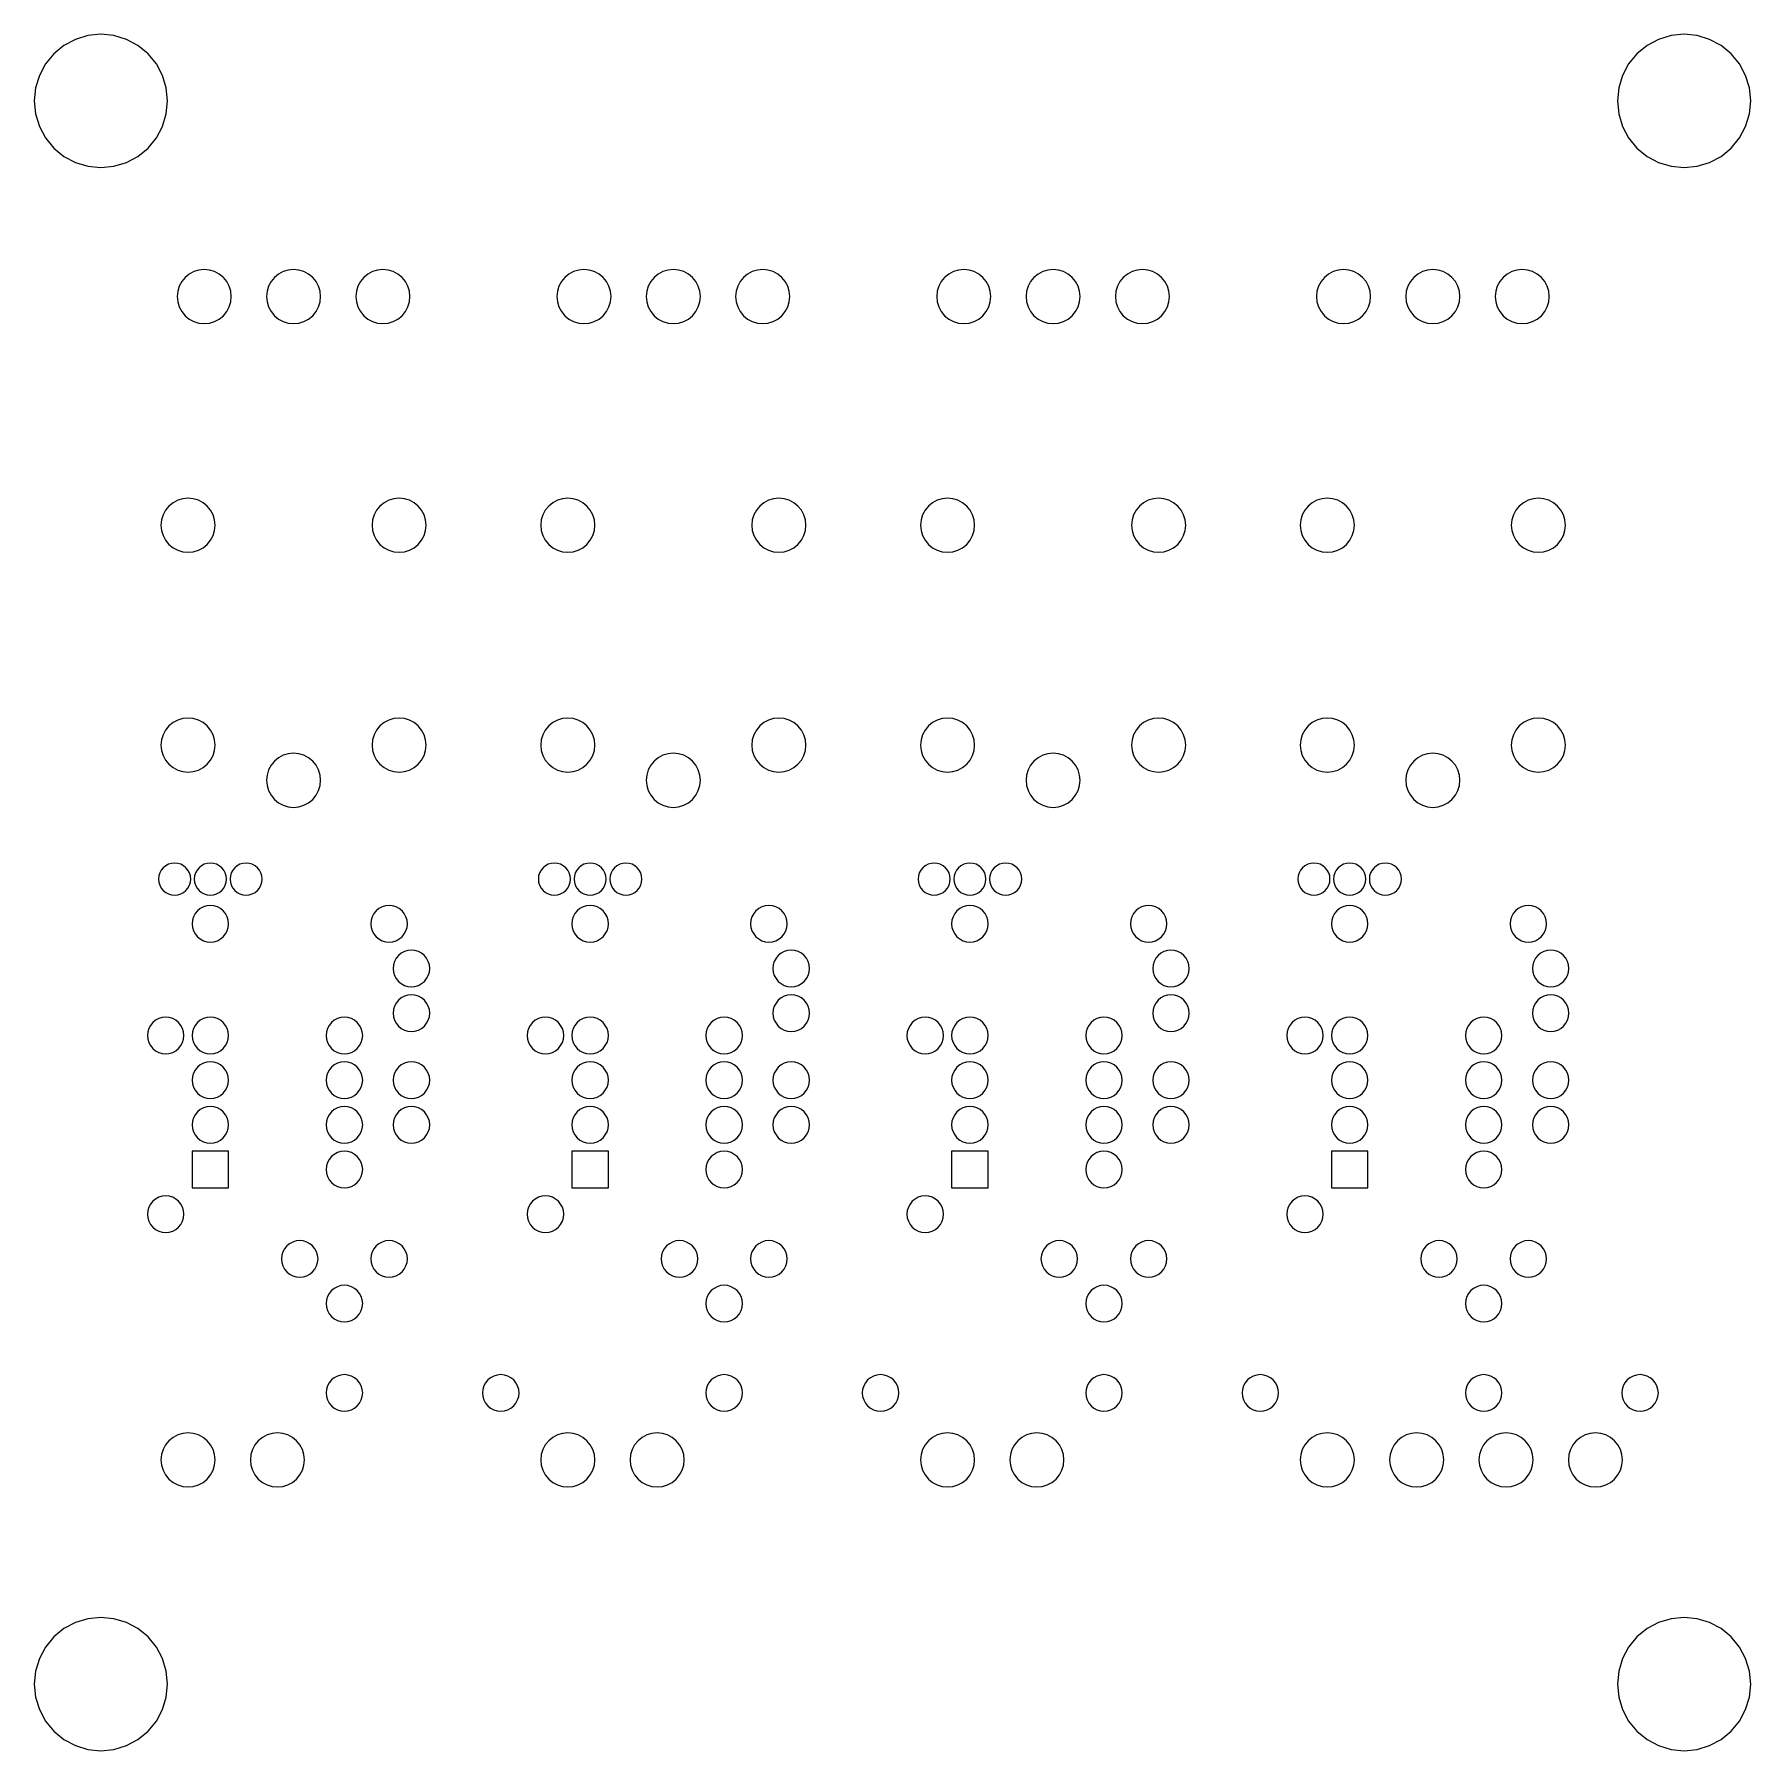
# Model space of a CAD drawing. Extents: x 3.8 to 101.3, y 3.8 to 101.3.
import ezdxf

# ---------------------------------------------------------------- set-up
doc = ezdxf.new("R2010")
doc.units = 0
doc.header["$LTSCALE"] = 0.000394
doc.layers.add('PLAN_1', color=7, linetype='CONTINUOUS')

msp = doc.modelspace()

# ---------------------------------------------------------------- linework, layer by layer
at = {"layer": 'PLAN_1', "color": 7}
for p, q in [((5.436539, 100.688477), (4.862457, 100.217339)), ((6.091499, 101.038559), (5.436539, 100.688477)), ((6.802177, 101.254143), (6.091499, 101.038559)), ((7.54126, 101.326935), (6.802177, 101.254143)), ((8.280342, 101.254143), (7.54126, 101.326935)), ((8.99102, 101.038559), (8.280342, 101.254143)), ((9.645981, 100.688477), (8.99102, 101.038559)), ((10.220062, 100.217339), (9.645981, 100.688477)), ((95.436356, 100.688477), (94.862274, 100.217339)), ((96.091316, 101.038559), (95.436356, 100.688477)), ((96.801994, 101.254143), (96.091316, 101.038559)), ((97.541077, 101.326935), (96.801994, 101.254143)), ((98.280159, 101.254143), (97.541077, 101.326935)), ((98.990829, 101.038559), (98.280159, 101.254143)), ((99.645798, 100.688477), (98.990829, 101.038559)), ((100.219879, 100.217339), (99.645798, 100.688477)), ((4.391319, 99.643257), (4.041237, 98.988297)), ((4.862457, 100.217339), (4.391319, 99.643257)), ((10.6912, 99.643257), (10.220062, 100.217339)), ((11.041283, 98.988297), (10.6912, 99.643257)), ((94.391136, 99.643257), (94.041054, 98.988297)), ((94.862274, 100.217339), (94.391136, 99.643257)), ((100.691017, 99.643257), (100.219879, 100.217339)), ((101.0411, 98.988297), (100.691017, 99.643257)), ((4.041237, 98.988297), (3.825653, 98.277618)), ((11.256866, 98.277618), (11.041283, 98.988297)), ((94.041054, 98.988297), (93.82547, 98.277618)), ((101.256683, 98.277618), (101.0411, 98.988297)), ((3.825653, 98.277618), (3.752861, 97.538536)), ((11.329659, 97.538536), (11.256866, 98.277618)), ((93.82547, 98.277618), (93.752678, 97.538536)), ((101.329475, 97.538536), (101.256683, 98.277618)), ((3.752861, 97.538536), (3.825653, 96.799454)), ((3.825653, 96.799454), (4.041237, 96.088776)), ((11.041283, 96.088776), (11.256866, 96.799454)), ((11.256866, 96.799454), (11.329659, 97.538536)), ((93.752678, 97.538536), (93.82547, 96.799454)), ((93.82547, 96.799454), (94.041054, 96.088776)), ((101.0411, 96.088776), (101.256683, 96.799454)), ((101.256683, 96.799454), (101.329475, 97.538536)), ((4.041237, 96.088776), (4.391319, 95.433815)), ((10.6912, 95.433815), (11.041283, 96.088776)), ((94.041054, 96.088776), (94.391136, 95.433815)), ((100.69101, 95.433815), (101.0411, 96.088776)), ((4.391319, 95.433815), (4.862457, 94.859734)), ((4.862457, 94.859734), (5.436539, 94.388596)), ((9.645981, 94.388596), (10.220062, 94.859734)), ((10.220062, 94.859734), (10.6912, 95.433815)), ((94.391136, 95.433815), (94.862274, 94.859734)), ((94.862274, 94.859734), (95.436356, 94.388596)), ((99.645798, 94.388596), (100.219879, 94.859734)), ((100.219879, 94.859734), (100.69101, 95.433815)), ((5.436539, 94.388596), (6.091499, 94.038513)), ((6.091499, 94.038513), (6.802177, 93.822929)), ((6.802177, 93.822929), (7.54126, 93.750137)), ((7.54126, 93.750137), (8.280342, 93.822929)), ((8.280342, 93.822929), (8.99102, 94.038513)), ((8.99102, 94.038513), (9.645981, 94.388596)), ((95.436356, 94.388596), (96.091316, 94.038513)), ((96.091316, 94.038513), (96.801994, 93.822929)), ((96.801994, 93.822929), (97.541077, 93.750137)), ((97.541077, 93.750137), (98.280159, 93.822929)), ((98.280159, 93.822929), (98.990837, 94.038513)), ((98.990837, 94.038513), (99.645798, 94.388596)), ((12.822479, 87.839706), (12.556511, 87.69754)), ((13.111076, 87.927246), (12.822479, 87.839706)), ((13.411201, 87.95681), (13.111076, 87.927246)), ((13.711327, 87.927246), (13.411201, 87.95681)), ((13.999924, 87.839706), (13.711327, 87.927246)), ((14.265892, 87.69754), (13.999924, 87.839706)), ((17.902481, 87.839706), (17.636513, 87.69754)), ((18.191078, 87.927246), (17.902481, 87.839706)), ((18.491203, 87.95681), (18.191078, 87.927246)), ((18.791328, 87.927246), (18.491203, 87.95681)), ((19.079926, 87.839706), (18.791328, 87.927246)), ((19.345894, 87.69754), (19.079926, 87.839706)), ((22.982483, 87.839706), (22.716515, 87.69754)), ((23.27108, 87.927246), (22.982483, 87.839706)), ((23.571205, 87.95681), (23.27108, 87.927246)), ((23.87133, 87.927246), (23.571205, 87.95681)), ((24.159927, 87.839706), (23.87133, 87.927246)), ((24.425896, 87.69754), (24.159927, 87.839706)), ((34.412476, 87.839706), (34.146507, 87.69754)), ((34.701073, 87.927246), (34.412476, 87.839706)), ((35.001198, 87.95681), (34.701073, 87.927246)), ((35.301323, 87.927246), (35.001198, 87.95681)), ((35.58992, 87.839706), (35.301323, 87.927246)), ((35.855888, 87.69754), (35.58992, 87.839706)), ((39.492477, 87.839706), (39.226509, 87.69754)), ((39.781075, 87.927246), (39.492477, 87.839706)), ((40.0812, 87.95681), (39.781075, 87.927246)), ((40.381325, 87.927246), (40.0812, 87.95681)), ((40.669922, 87.839706), (40.381325, 87.927246)), ((40.93589, 87.69754), (40.669922, 87.839706)), ((44.572483, 87.839706), (44.306515, 87.69754)), ((44.861076, 87.927246), (44.572483, 87.839706)), ((45.161201, 87.95681), (44.861076, 87.927246)), ((45.461327, 87.927246), (45.161201, 87.95681)), ((45.74992, 87.839706), (45.461327, 87.927246)), ((46.015888, 87.69754), (45.74992, 87.839706)), ((56.00248, 87.839706), (55.736511, 87.69754)), ((56.291073, 87.927246), (56.00248, 87.839706)), ((56.591198, 87.95681), (56.291073, 87.927246)), ((56.891323, 87.927246), (56.591198, 87.95681)), ((57.179916, 87.839706), (56.891323, 87.927246)), ((57.445885, 87.69754), (57.179916, 87.839706)), ((61.082481, 87.839706), (60.816513, 87.69754)), ((61.371075, 87.927246), (61.082481, 87.839706)), ((61.6712, 87.95681), (61.371075, 87.927246)), ((61.971325, 87.927246), (61.6712, 87.95681)), ((62.259918, 87.839706), (61.971325, 87.927246)), ((62.525887, 87.69754), (62.259918, 87.839706)), ((66.162476, 87.839706), (65.896515, 87.69754)), ((66.451073, 87.927246), (66.162476, 87.839706)), ((66.751198, 87.95681), (66.451073, 87.927246)), ((67.051323, 87.927246), (66.751198, 87.95681)), ((67.33992, 87.839706), (67.051323, 87.927246)), ((67.605881, 87.69754), (67.33992, 87.839706)), ((77.592484, 87.839706), (77.326508, 87.69754)), ((77.881073, 87.927246), (77.592484, 87.839706)), ((78.181198, 87.95681), (77.881073, 87.927246)), ((78.481323, 87.927246), (78.181198, 87.95681)), ((78.769913, 87.839706), (78.481323, 87.927246)), ((79.035889, 87.69754), (78.769913, 87.839706)), ((82.672478, 87.839706), (82.406509, 87.69754)), ((82.961067, 87.927246), (82.672478, 87.839706)), ((83.2612, 87.95681), (82.961067, 87.927246)), ((83.561325, 87.927246), (83.2612, 87.95681)), ((83.849915, 87.839706), (83.561325, 87.927246)), ((84.115883, 87.69754), (83.849915, 87.839706)), ((87.75248, 87.839706), (87.486511, 87.69754)), ((88.041069, 87.927246), (87.75248, 87.839706)), ((88.341202, 87.95681), (88.041069, 87.927246)), ((88.641327, 87.927246), (88.341202, 87.95681)), ((88.929916, 87.839706), (88.641327, 87.927246)), ((89.195885, 87.69754), (88.929916, 87.839706)), ((11.989906, 87.007133), (11.902367, 86.718536)), ((12.132072, 87.273102), (11.989906, 87.007133)), ((12.323387, 87.506226), (12.132072, 87.273102)), ((12.556511, 87.69754), (12.323387, 87.506226)), ((14.499016, 87.506226), (14.265892, 87.69754)), ((14.690331, 87.273102), (14.499016, 87.506226)), ((14.832497, 87.007133), (14.690331, 87.273102)), ((14.920036, 86.718536), (14.832497, 87.007133)), ((17.069908, 87.007133), (16.982368, 86.718536)), ((17.212074, 87.273102), (17.069908, 87.007133)), ((17.403389, 87.506226), (17.212074, 87.273102)), ((17.636513, 87.69754), (17.403389, 87.506226)), ((19.579018, 87.506226), (19.345894, 87.69754)), ((19.770332, 87.273102), (19.579018, 87.506226)), ((19.912498, 87.007133), (19.770332, 87.273102)), ((20.000038, 86.718536), (19.912498, 87.007133)), ((22.14991, 87.007133), (22.06237, 86.718536)), ((22.292076, 87.273102), (22.14991, 87.007133)), ((22.483391, 87.506226), (22.292076, 87.273102)), ((22.716515, 87.69754), (22.483391, 87.506226)), ((24.659019, 87.506226), (24.425896, 87.69754)), ((24.850334, 87.273102), (24.659019, 87.506226)), ((24.9925, 87.007133), (24.850334, 87.273102)), ((25.08004, 86.718536), (24.9925, 87.007133)), ((33.579903, 87.007133), (33.492363, 86.718536)), ((33.722069, 87.273102), (33.579903, 87.007133)), ((33.913383, 87.506226), (33.722069, 87.273102)), ((34.146507, 87.69754), (33.913383, 87.506226)), ((36.089012, 87.506226), (35.855888, 87.69754)), ((36.280327, 87.273102), (36.089012, 87.506226)), ((36.422493, 87.007133), (36.280327, 87.273102)), ((36.510033, 86.718536), (36.422493, 87.007133)), ((38.659904, 87.007133), (38.572365, 86.718536)), ((38.802071, 87.273102), (38.659904, 87.007133)), ((38.993385, 87.506226), (38.802071, 87.273102)), ((39.226509, 87.69754), (38.993385, 87.506226)), ((41.16901, 87.506226), (40.93589, 87.69754)), ((41.360329, 87.273102), (41.16901, 87.506226)), ((41.502495, 87.007133), (41.360329, 87.273102)), ((41.590038, 86.718536), (41.502495, 87.007133)), ((43.739906, 87.007133), (43.652363, 86.718536)), ((43.882072, 87.273102), (43.739906, 87.007133)), ((44.073391, 87.506226), (43.882072, 87.273102)), ((44.306515, 87.69754), (44.073391, 87.506226)), ((46.249012, 87.506226), (46.015888, 87.69754)), ((46.440331, 87.273102), (46.249012, 87.506226)), ((46.582497, 87.007133), (46.440331, 87.273102)), ((46.67004, 86.718536), (46.582497, 87.007133)), ((55.169903, 87.007133), (55.082359, 86.718536)), ((55.312069, 87.273102), (55.169903, 87.007133)), ((55.503387, 87.506226), (55.312069, 87.273102)), ((55.736511, 87.69754), (55.503387, 87.506226)), ((57.679008, 87.506226), (57.445885, 87.69754)), ((57.870327, 87.273102), (57.679008, 87.506226)), ((58.012493, 87.007133), (57.870327, 87.273102)), ((58.100037, 86.718536), (58.012493, 87.007133)), ((60.249905, 87.007133), (60.162361, 86.718536)), ((60.392071, 87.273102), (60.249905, 87.007133)), ((60.583389, 87.506226), (60.392071, 87.273102)), ((60.816513, 87.69754), (60.583389, 87.506226)), ((62.75901, 87.506226), (62.525887, 87.69754)), ((62.950329, 87.273102), (62.75901, 87.506226)), ((63.092495, 87.007133), (62.950329, 87.273102)), ((63.180038, 86.718536), (63.092495, 87.007133)), ((65.329903, 87.007133), (65.242355, 86.718536)), ((65.472069, 87.273102), (65.329903, 87.007133)), ((65.663391, 87.506226), (65.472069, 87.273102)), ((65.896515, 87.69754), (65.663391, 87.506226)), ((67.839005, 87.506226), (67.605881, 87.69754)), ((68.030327, 87.273102), (67.839005, 87.506226)), ((68.172493, 87.007133), (68.030327, 87.273102)), ((68.26004, 86.718536), (68.172493, 87.007133)), ((76.759903, 87.007133), (76.672363, 86.718536)), ((76.902069, 87.273102), (76.759903, 87.007133)), ((77.093384, 87.506226), (76.902069, 87.273102)), ((77.326508, 87.69754), (77.093384, 87.506226)), ((79.269012, 87.506226), (79.035889, 87.69754)), ((79.460327, 87.273102), (79.269012, 87.506226)), ((79.602493, 87.007133), (79.460327, 87.273102)), ((79.690033, 86.718536), (79.602493, 87.007133)), ((81.839905, 87.007133), (81.752357, 86.718536)), ((81.982063, 87.273102), (81.839905, 87.007133)), ((82.173386, 87.506226), (81.982063, 87.273102)), ((82.406509, 87.69754), (82.173386, 87.506226)), ((84.349007, 87.506226), (84.115883, 87.69754)), ((84.540329, 87.273102), (84.349007, 87.506226)), ((84.682487, 87.007133), (84.540329, 87.273102)), ((84.770035, 86.718536), (84.682487, 87.007133)), ((86.919907, 87.007133), (86.832359, 86.718536)), ((87.062065, 87.273102), (86.919907, 87.007133)), ((87.253387, 87.506226), (87.062065, 87.273102)), ((87.486511, 87.69754), (87.253387, 87.506226)), ((89.429008, 87.506226), (89.195885, 87.69754)), ((89.620331, 87.273102), (89.429008, 87.506226)), ((89.762489, 87.007133), (89.620331, 87.273102)), ((89.850037, 86.718536), (89.762489, 87.007133)), ((11.902367, 86.718536), (11.872803, 86.418411)), ((11.872803, 86.418411), (11.902367, 86.118286)), ((11.902367, 86.118286), (11.989906, 85.829689)), ((14.832497, 85.829689), (14.920036, 86.118286)), ((14.9496, 86.418411), (14.920036, 86.718536)), ((14.920036, 86.118286), (14.9496, 86.418411)), ((16.982368, 86.718536), (16.952805, 86.418411)), ((16.952805, 86.418411), (16.982368, 86.118286)), ((16.982368, 86.118286), (17.069908, 85.829689)), ((19.912498, 85.829689), (20.000038, 86.118286)), ((20.029602, 86.418411), (20.000038, 86.718536)), ((20.000038, 86.118286), (20.029602, 86.418411)), ((22.06237, 86.718536), (22.032806, 86.418411)), ((22.032806, 86.418411), (22.06237, 86.118286)), ((22.06237, 86.118286), (22.14991, 85.829689)), ((24.9925, 85.829689), (25.08004, 86.118286)), ((25.109604, 86.418411), (25.08004, 86.718536)), ((25.08004, 86.118286), (25.109604, 86.418411)), ((33.492363, 86.718536), (33.462799, 86.418411)), ((33.462799, 86.418411), (33.492363, 86.118286)), ((33.492363, 86.118286), (33.579903, 85.829689)), ((36.422493, 85.829689), (36.510033, 86.118286)), ((36.539597, 86.418411), (36.510033, 86.718536)), ((36.510033, 86.118286), (36.539597, 86.418411)), ((38.572365, 86.718536), (38.542801, 86.418411)), ((38.542801, 86.418411), (38.572365, 86.118286)), ((38.572365, 86.118286), (38.659904, 85.829689)), ((41.502495, 85.829689), (41.590038, 86.118286)), ((41.619598, 86.418411), (41.590038, 86.718536)), ((41.590038, 86.118286), (41.619598, 86.418411)), ((43.652363, 86.718536), (43.622803, 86.418411)), ((43.622803, 86.418411), (43.652363, 86.118286)), ((43.652363, 86.118286), (43.739906, 85.829689)), ((46.582497, 85.829689), (46.67004, 86.118286)), ((46.6996, 86.418411), (46.67004, 86.718536)), ((46.67004, 86.118286), (46.6996, 86.418411)), ((55.082359, 86.718536), (55.052799, 86.418411)), ((55.052799, 86.418411), (55.082359, 86.118286)), ((55.082359, 86.118286), (55.169903, 85.829689)), ((58.012493, 85.829689), (58.100037, 86.118286)), ((58.129597, 86.418411), (58.100037, 86.718536)), ((58.100037, 86.118286), (58.129597, 86.418411)), ((60.162361, 86.718536), (60.132801, 86.418411)), ((60.132801, 86.418411), (60.162361, 86.118286)), ((60.162361, 86.118286), (60.249905, 85.829689)), ((63.092495, 85.829689), (63.180038, 86.118286)), ((63.209599, 86.418411), (63.180038, 86.718536)), ((63.180038, 86.118286), (63.209599, 86.418411)), ((65.242355, 86.718536), (65.212799, 86.418411)), ((65.212799, 86.418411), (65.242355, 86.118286)), ((65.242355, 86.118286), (65.329903, 85.829689)), ((68.172493, 85.829689), (68.26004, 86.118286)), ((68.289597, 86.418411), (68.26004, 86.718536)), ((68.26004, 86.118286), (68.289597, 86.418411)), ((76.672363, 86.718536), (76.642799, 86.418411)), ((76.642799, 86.418411), (76.672363, 86.118286)), ((76.672363, 86.118286), (76.759903, 85.829689)), ((79.602493, 85.829689), (79.690033, 86.118286)), ((79.719597, 86.418411), (79.690033, 86.718536)), ((79.690033, 86.118286), (79.719597, 86.418411)), ((81.752357, 86.718536), (81.722801, 86.418411)), ((81.722801, 86.418411), (81.752357, 86.118286)), ((81.752357, 86.118286), (81.839905, 85.829689)), ((84.682487, 85.829689), (84.770035, 86.118286)), ((84.799591, 86.418411), (84.770035, 86.718536)), ((84.770035, 86.118286), (84.799591, 86.418411)), ((86.832359, 86.718536), (86.802803, 86.418411)), ((86.802803, 86.418411), (86.832359, 86.118286)), ((86.832359, 86.118286), (86.919907, 85.829689)), ((89.762489, 85.829689), (89.850037, 86.118286)), ((89.879593, 86.418411), (89.850037, 86.718536)), ((89.850037, 86.118286), (89.879593, 86.418411)), ((11.989906, 85.829689), (12.132072, 85.563721)), ((12.132072, 85.563721), (12.323387, 85.330597)), ((12.323387, 85.330597), (12.556511, 85.139282)), ((12.556511, 85.139282), (12.822479, 84.997116)), ((12.822479, 84.997116), (13.111076, 84.909576)), ((13.111076, 84.909576), (13.411201, 84.880013)), ((13.411201, 84.880013), (13.711327, 84.909576)), ((13.711327, 84.909576), (13.999924, 84.997116)), ((13.999924, 84.997116), (14.265892, 85.139282)), ((14.265892, 85.139282), (14.499016, 85.330597)), ((14.499016, 85.330597), (14.690331, 85.563721)), ((14.690331, 85.563721), (14.832497, 85.829689)), ((17.069908, 85.829689), (17.212074, 85.563721)), ((17.212074, 85.563721), (17.403389, 85.330597)), ((17.403389, 85.330597), (17.636513, 85.139282)), ((17.636513, 85.139282), (17.902481, 84.997116)), ((17.902481, 84.997116), (18.191078, 84.909576)), ((18.191078, 84.909576), (18.491203, 84.880013)), ((18.491203, 84.880013), (18.791328, 84.909576)), ((18.791328, 84.909576), (19.079926, 84.997116)), ((19.079926, 84.997116), (19.345894, 85.139282)), ((19.345894, 85.139282), (19.579018, 85.330597)), ((19.579018, 85.330597), (19.770332, 85.563721)), ((19.770332, 85.563721), (19.912498, 85.829689)), ((22.14991, 85.829689), (22.292076, 85.563721)), ((22.292076, 85.563721), (22.483391, 85.330597)), ((22.483391, 85.330597), (22.716515, 85.139282)), ((22.716515, 85.139282), (22.982483, 84.997116)), ((22.982483, 84.997116), (23.27108, 84.909576)), ((23.27108, 84.909576), (23.571205, 84.880013)), ((23.571205, 84.880013), (23.87133, 84.909576)), ((23.87133, 84.909576), (24.159927, 84.997116)), ((24.159927, 84.997116), (24.425896, 85.139282)), ((24.425896, 85.139282), (24.659019, 85.330597)), ((24.659019, 85.330597), (24.850334, 85.563721)), ((24.850334, 85.563721), (24.9925, 85.829689)), ((33.579903, 85.829689), (33.722069, 85.563721)), ((33.722069, 85.563721), (33.913383, 85.330597)), ((33.913383, 85.330597), (34.146507, 85.139282)), ((34.146507, 85.139282), (34.412476, 84.997116)), ((34.412476, 84.997116), (34.701073, 84.909576)), ((34.701073, 84.909576), (35.001198, 84.880013)), ((35.001198, 84.880013), (35.301323, 84.909576)), ((35.301323, 84.909576), (35.58992, 84.997116)), ((35.58992, 84.997116), (35.855888, 85.139282)), ((35.855888, 85.139282), (36.089012, 85.330597)), ((36.089012, 85.330597), (36.280327, 85.563721)), ((36.280327, 85.563721), (36.422493, 85.829689)), ((38.659904, 85.829689), (38.802071, 85.563721)), ((38.802071, 85.563721), (38.993385, 85.330597)), ((38.993385, 85.330597), (39.226509, 85.139282)), ((39.226509, 85.139282), (39.492477, 84.997116)), ((39.492477, 84.997116), (39.781075, 84.909576)), ((39.781075, 84.909576), (40.0812, 84.880013)), ((40.0812, 84.880013), (40.381325, 84.909576)), ((40.381325, 84.909576), (40.669922, 84.997116)), ((40.669922, 84.997116), (40.93589, 85.139282)), ((40.93589, 85.139282), (41.16901, 85.330597)), ((41.16901, 85.330597), (41.360329, 85.563721)), ((41.360329, 85.563721), (41.502495, 85.829689)), ((43.739906, 85.829689), (43.882072, 85.563721)), ((43.882072, 85.563721), (44.073391, 85.330597)), ((44.073391, 85.330597), (44.306515, 85.139282)), ((44.306515, 85.139282), (44.572483, 84.997116)), ((44.572483, 84.997116), (44.861076, 84.909576)), ((44.861076, 84.909576), (45.161201, 84.880013)), ((45.161201, 84.880013), (45.461327, 84.909576)), ((45.461327, 84.909576), (45.74992, 84.997116)), ((45.74992, 84.997116), (46.015888, 85.139282)), ((46.015888, 85.139282), (46.249012, 85.330597)), ((46.249012, 85.330597), (46.440331, 85.563721)), ((46.440331, 85.563721), (46.582497, 85.829689)), ((55.169903, 85.829689), (55.312069, 85.563721)), ((55.312069, 85.563721), (55.503387, 85.330597)), ((55.503387, 85.330597), (55.736511, 85.139282)), ((55.736511, 85.139282), (56.00248, 84.997116)), ((56.00248, 84.997116), (56.291073, 84.909576)), ((56.291073, 84.909576), (56.591198, 84.880013)), ((56.591198, 84.880013), (56.891323, 84.909576)), ((56.891323, 84.909576), (57.179916, 84.997116)), ((57.179916, 84.997116), (57.445885, 85.139282)), ((57.445885, 85.139282), (57.679008, 85.330597)), ((57.679008, 85.330597), (57.870327, 85.563721)), ((57.870327, 85.563721), (58.012493, 85.829689)), ((60.249905, 85.829689), (60.392071, 85.563721)), ((60.392071, 85.563721), (60.583389, 85.330597)), ((60.583389, 85.330597), (60.816513, 85.139282)), ((60.816513, 85.139282), (61.082481, 84.997116)), ((61.082481, 84.997116), (61.371075, 84.909576)), ((61.371075, 84.909576), (61.6712, 84.880013)), ((61.6712, 84.880013), (61.971325, 84.909576)), ((61.971325, 84.909576), (62.259918, 84.997116)), ((62.259918, 84.997116), (62.525887, 85.139282)), ((62.525887, 85.139282), (62.75901, 85.330597)), ((62.75901, 85.330597), (62.950329, 85.563721)), ((62.950329, 85.563721), (63.092495, 85.829689)), ((65.329903, 85.829689), (65.472069, 85.563721)), ((65.472069, 85.563721), (65.663391, 85.330597)), ((65.663391, 85.330597), (65.896515, 85.139282)), ((65.896515, 85.139282), (66.162476, 84.997116)), ((66.162476, 84.997116), (66.451073, 84.909576)), ((66.451073, 84.909576), (66.751198, 84.880013)), ((66.751198, 84.880013), (67.051323, 84.909576)), ((67.051323, 84.909576), (67.33992, 84.997116)), ((67.33992, 84.997116), (67.605881, 85.139282)), ((67.605881, 85.139282), (67.839005, 85.330597)), ((67.839005, 85.330597), (68.030327, 85.563721)), ((68.030327, 85.563721), (68.172493, 85.829689)), ((76.759903, 85.829689), (76.902069, 85.563721)), ((76.902069, 85.563721), (77.093384, 85.330597)), ((77.093384, 85.330597), (77.326508, 85.139282)), ((77.326508, 85.139282), (77.592476, 84.997116)), ((77.592476, 84.997116), (77.881073, 84.909576)), ((77.881073, 84.909576), (78.181198, 84.880013)), ((78.181198, 84.880013), (78.481323, 84.909576)), ((78.481323, 84.909576), (78.76992, 84.997116)), ((78.76992, 84.997116), (79.035889, 85.139282)), ((79.035889, 85.139282), (79.269012, 85.330597)), ((79.269012, 85.330597), (79.460327, 85.563721)), ((79.460327, 85.563721), (79.602493, 85.829689)), ((81.839905, 85.829689), (81.982063, 85.563721)), ((81.982063, 85.563721), (82.173386, 85.330597)), ((82.173386, 85.330597), (82.406509, 85.139282)), ((82.406509, 85.139282), (82.672478, 84.997116)), ((82.672478, 84.997116), (82.961067, 84.909576)), ((82.961067, 84.909576), (83.2612, 84.880013)), ((83.2612, 84.880013), (83.561325, 84.909576)), ((83.561325, 84.909576), (83.849915, 84.997116)), ((83.849915, 84.997116), (84.115883, 85.139282)), ((84.115883, 85.139282), (84.349007, 85.330597)), ((84.349007, 85.330597), (84.540329, 85.563721)), ((84.540329, 85.563721), (84.682487, 85.829689)), ((86.919907, 85.829689), (87.062065, 85.563721)), ((87.062065, 85.563721), (87.253387, 85.330597)), ((87.253387, 85.330597), (87.486511, 85.139282)), ((87.486511, 85.139282), (87.75248, 84.997116)), ((87.75248, 84.997116), (88.041069, 84.909576)), ((88.041069, 84.909576), (88.341202, 84.880013)), ((88.341202, 84.880013), (88.641327, 84.909576)), ((88.641327, 84.909576), (88.929916, 84.997116)), ((88.929916, 84.997116), (89.195885, 85.139282)), ((89.195885, 85.139282), (89.429008, 85.330597)), ((89.429008, 85.330597), (89.620331, 85.563721)), ((89.620331, 85.563721), (89.762489, 85.829689)), ((11.212593, 74.273384), (11.070427, 74.007416)), ((11.403908, 74.506508), (11.212593, 74.273384)), ((11.637032, 74.697823), (11.403908, 74.506508)), ((11.903, 74.839989), (11.637032, 74.697823)), ((12.191597, 74.927528), (11.903, 74.839989)), ((12.491722, 74.957092), (12.191597, 74.927528)), ((12.791847, 74.927528), (12.491722, 74.957092)), ((13.080444, 74.839989), (12.791847, 74.927528)), ((13.346413, 74.697823), (13.080444, 74.839989)), ((13.579536, 74.506508), (13.346413, 74.697823)), ((13.770851, 74.273384), (13.579536, 74.506508)), ((13.913017, 74.007416), (13.770851, 74.273384)), ((23.211555, 74.273384), (23.069389, 74.007416)), ((23.40287, 74.506508), (23.211555, 74.273384)), ((23.635994, 74.697823), (23.40287, 74.506508)), ((23.901962, 74.839989), (23.635994, 74.697823)), ((24.190559, 74.927528), (23.901962, 74.839989)), ((24.490685, 74.957092), (24.190559, 74.927528)), ((24.79081, 74.927528), (24.490685, 74.957092)), ((25.079407, 74.839989), (24.79081, 74.927528)), ((25.345375, 74.697823), (25.079407, 74.839989)), ((25.578499, 74.506508), (25.345375, 74.697823)), ((25.769814, 74.273384), (25.578499, 74.506508)), ((25.91198, 74.007416), (25.769814, 74.273384)), ((32.802589, 74.273384), (32.660423, 74.007416)), ((32.993904, 74.506508), (32.802589, 74.273384)), ((33.227028, 74.697823), (32.993904, 74.506508)), ((33.492996, 74.839989), (33.227028, 74.697823)), ((33.781593, 74.927528), (33.492996, 74.839989)), ((34.081718, 74.957092), (33.781593, 74.927528)), ((34.381844, 74.927528), (34.081718, 74.957092)), ((34.670441, 74.839989), (34.381844, 74.927528)), ((34.936409, 74.697823), (34.670441, 74.839989)), ((35.169533, 74.506508), (34.936409, 74.697823)), ((35.360847, 74.273384), (35.169533, 74.506508)), ((35.503014, 74.007416), (35.360847, 74.273384)), ((44.801552, 74.273384), (44.659386, 74.007416)), ((44.99287, 74.506508), (44.801552, 74.273384)), ((45.225994, 74.697823), (44.99287, 74.506508)), ((45.491962, 74.839989), (45.225994, 74.697823)), ((45.780556, 74.927528), (45.491962, 74.839989)), ((46.080681, 74.957092), (45.780556, 74.927528)), ((46.380806, 74.927528), (46.080681, 74.957092)), ((46.669399, 74.839989), (46.380806, 74.927528)), ((46.935368, 74.697823), (46.669399, 74.839989)), ((47.168491, 74.506508), (46.935368, 74.697823)), ((47.35981, 74.273384), (47.168491, 74.506508)), ((47.501976, 74.007416), (47.35981, 74.273384)), ((54.39259, 74.273384), (54.250423, 74.007416)), ((54.583908, 74.506508), (54.39259, 74.273384)), ((54.817032, 74.697823), (54.583908, 74.506508)), ((55.083, 74.839989), (54.817032, 74.697823)), ((55.371593, 74.927528), (55.083, 74.839989)), ((55.671719, 74.957092), (55.371593, 74.927528)), ((55.971844, 74.927528), (55.671719, 74.957092)), ((56.260437, 74.839989), (55.971844, 74.927528)), ((56.526405, 74.697823), (56.260437, 74.839989)), ((56.759529, 74.506508), (56.526405, 74.697823)), ((56.950848, 74.273384), (56.759529, 74.506508)), ((57.093014, 74.007416), (56.950848, 74.273384)), ((66.391548, 74.273384), (66.249382, 74.007416)), ((66.58287, 74.506508), (66.391548, 74.273384)), ((66.815994, 74.697823), (66.58287, 74.506508)), ((67.081955, 74.839989), (66.815994, 74.697823)), ((67.370552, 74.927528), (67.081955, 74.839989)), ((67.670677, 74.957092), (67.370552, 74.927528)), ((67.970802, 74.927528), (67.670677, 74.957092)), ((68.259399, 74.839989), (67.970802, 74.927528)), ((68.52536, 74.697823), (68.259399, 74.839989)), ((68.758484, 74.506508), (68.52536, 74.697823)), ((68.949806, 74.273384), (68.758484, 74.506508)), ((69.091972, 74.007416), (68.949806, 74.273384)), ((75.98259, 74.273384), (75.840424, 74.007416)), ((76.173904, 74.506508), (75.98259, 74.273384)), ((76.407028, 74.697823), (76.173904, 74.506508)), ((76.673004, 74.839989), (76.407028, 74.697823)), ((76.961594, 74.927528), (76.673004, 74.839989)), ((77.261719, 74.957092), (76.961594, 74.927528)), ((77.561844, 74.927528), (77.261719, 74.957092)), ((77.850433, 74.839989), (77.561844, 74.927528)), ((78.116409, 74.697823), (77.850433, 74.839989)), ((78.349533, 74.506508), (78.116409, 74.697823)), ((78.540848, 74.273384), (78.349533, 74.506508)), ((78.683014, 74.007416), (78.540848, 74.273384)), ((87.981544, 74.273384), (87.839386, 74.007416)), ((88.172867, 74.506508), (87.981544, 74.273384)), ((88.405991, 74.697823), (88.172867, 74.506508)), ((88.671959, 74.839989), (88.405991, 74.697823)), ((88.960548, 74.927528), (88.671959, 74.839989)), ((89.260681, 74.957092), (88.960548, 74.927528)), ((89.560806, 74.927528), (89.260681, 74.957092)), ((89.849396, 74.839989), (89.560806, 74.927528)), ((90.115364, 74.697823), (89.849396, 74.839989)), ((90.348488, 74.506508), (90.115364, 74.697823)), ((90.53981, 74.273384), (90.348488, 74.506508)), ((90.681969, 74.007416), (90.53981, 74.273384)), ((10.982887, 73.718819), (10.953323, 73.418694)), ((10.953323, 73.418694), (10.982887, 73.118568)), ((11.070427, 74.007416), (10.982887, 73.718819)), ((14.000557, 73.718819), (13.913017, 74.007416)), ((14.030121, 73.418694), (14.000557, 73.718819)), ((14.000557, 73.118568), (14.030121, 73.418694)), ((22.98185, 73.718819), (22.952286, 73.418694)), ((22.952286, 73.418694), (22.98185, 73.118568)), ((23.069389, 74.007416), (22.98185, 73.718819)), ((25.999519, 73.718819), (25.91198, 74.007416)), ((26.029083, 73.418694), (25.999519, 73.718819)), ((25.999519, 73.118568), (26.029083, 73.418694)), ((32.572884, 73.718819), (32.54332, 73.418694)), ((32.54332, 73.418694), (32.572884, 73.118568)), ((32.660423, 74.007416), (32.572884, 73.718819)), ((35.590553, 73.718819), (35.503014, 74.007416)), ((35.620117, 73.418694), (35.590553, 73.718819)), ((35.590553, 73.118568), (35.620117, 73.418694)), ((44.571842, 73.718819), (44.542282, 73.418694)), ((44.542282, 73.418694), (44.571842, 73.118568)), ((44.659386, 74.007416), (44.571842, 73.718819)), ((47.58952, 73.718819), (47.501976, 74.007416)), ((47.61908, 73.418694), (47.58952, 73.718819)), ((47.58952, 73.118568), (47.61908, 73.418694)), ((54.16288, 73.718819), (54.13332, 73.418694)), ((54.13332, 73.418694), (54.16288, 73.118568)), ((54.250423, 74.007416), (54.16288, 73.718819)), ((57.180557, 73.718819), (57.093014, 74.007416)), ((57.210117, 73.418694), (57.180557, 73.718819)), ((57.180557, 73.118568), (57.210117, 73.418694)), ((66.161835, 73.718819), (66.132278, 73.418694)), ((66.132278, 73.418694), (66.161835, 73.118568)), ((66.249382, 74.007416), (66.161835, 73.718819)), ((69.17952, 73.718819), (69.091972, 74.007416)), ((69.209076, 73.418694), (69.17952, 73.718819)), ((69.17952, 73.118568), (69.209076, 73.418694)), ((75.752884, 73.718819), (75.72332, 73.418694)), ((75.72332, 73.418694), (75.752884, 73.118568)), ((75.840424, 74.007416), (75.752884, 73.718819)), ((78.770554, 73.718819), (78.683014, 74.007416)), ((78.800117, 73.418694), (78.770554, 73.718819)), ((78.770554, 73.118568), (78.800117, 73.418694)), ((87.751839, 73.718819), (87.722282, 73.418694)), ((87.722282, 73.418694), (87.751839, 73.118568)), ((87.839386, 74.007416), (87.751839, 73.718819)), ((90.769516, 73.718819), (90.681969, 74.007416)), ((90.799072, 73.418694), (90.769516, 73.718819)), ((90.769516, 73.118568), (90.799072, 73.418694)), ((10.982887, 73.118568), (11.070427, 72.829971)), ((11.070427, 72.829971), (11.212593, 72.564003)), ((11.212593, 72.564003), (11.403908, 72.330879)), ((11.403908, 72.330879), (11.637032, 72.139565)), ((13.346413, 72.139565), (13.579536, 72.330879)), ((13.579536, 72.330879), (13.770851, 72.564003)), ((13.770851, 72.564003), (13.913017, 72.829971)), ((13.913017, 72.829971), (14.000557, 73.118568)), ((22.98185, 73.118568), (23.069389, 72.829971)), ((23.069389, 72.829971), (23.211555, 72.564003)), ((23.211555, 72.564003), (23.40287, 72.330879)), ((23.40287, 72.330879), (23.635994, 72.139565)), ((25.345375, 72.139565), (25.578499, 72.330879)), ((25.578499, 72.330879), (25.769814, 72.564003)), ((25.769814, 72.564003), (25.91198, 72.829971)), ((25.91198, 72.829971), (25.999519, 73.118568)), ((32.572884, 73.118568), (32.660423, 72.829971)), ((32.660423, 72.829971), (32.802589, 72.564003)), ((32.802589, 72.564003), (32.993904, 72.330879)), ((32.993904, 72.330879), (33.227028, 72.139565)), ((34.936409, 72.139565), (35.169533, 72.330879)), ((35.169533, 72.330879), (35.360847, 72.564003)), ((35.360847, 72.564003), (35.503014, 72.829971)), ((35.503014, 72.829971), (35.590553, 73.118568)), ((44.571842, 73.118568), (44.659386, 72.829971)), ((44.659386, 72.829971), (44.801552, 72.564003)), ((44.801552, 72.564003), (44.99287, 72.330879)), ((44.99287, 72.330879), (45.225994, 72.139565)), ((46.935368, 72.139565), (47.168491, 72.330879)), ((47.168491, 72.330879), (47.35981, 72.564003)), ((47.35981, 72.564003), (47.501976, 72.829971)), ((47.501976, 72.829971), (47.58952, 73.118568)), ((54.16288, 73.118568), (54.250423, 72.829971)), ((54.250423, 72.829971), (54.39259, 72.564003)), ((54.39259, 72.564003), (54.583908, 72.330879)), ((54.583908, 72.330879), (54.817032, 72.139565)), ((56.526405, 72.139565), (56.759529, 72.330879)), ((56.759529, 72.330879), (56.950848, 72.564003)), ((56.950848, 72.564003), (57.093014, 72.829971)), ((57.093014, 72.829971), (57.180557, 73.118568)), ((66.161835, 73.118568), (66.249382, 72.829971)), ((66.249382, 72.829971), (66.391548, 72.564003)), ((66.391548, 72.564003), (66.58287, 72.330879)), ((66.58287, 72.330879), (66.815994, 72.139565)), ((68.52536, 72.139565), (68.758484, 72.330879)), ((68.758484, 72.330879), (68.949806, 72.564003)), ((68.949806, 72.564003), (69.091972, 72.829971)), ((69.091972, 72.829971), (69.17952, 73.118568)), ((75.752884, 73.118568), (75.840424, 72.829971)), ((75.840424, 72.829971), (75.98259, 72.564003)), ((75.98259, 72.564003), (76.173904, 72.330879)), ((76.173904, 72.330879), (76.407028, 72.139565)), ((78.116409, 72.139565), (78.349533, 72.330879)), ((78.349533, 72.330879), (78.540848, 72.564003)), ((78.540848, 72.564003), (78.683014, 72.829971)), ((78.683014, 72.829971), (78.770554, 73.118568)), ((87.751839, 73.118568), (87.839386, 72.829971)), ((87.839386, 72.829971), (87.981544, 72.564003)), ((87.981544, 72.564003), (88.172867, 72.330879)), ((88.172867, 72.330879), (88.405991, 72.139565)), ((90.115364, 72.139565), (90.348488, 72.330879)), ((90.348488, 72.330879), (90.53981, 72.564003)), ((90.53981, 72.564003), (90.681969, 72.829971)), ((90.681969, 72.829971), (90.769516, 73.118568)), ((11.637032, 72.139565), (11.903, 71.997398)), ((11.903, 71.997398), (12.191597, 71.909859)), ((12.191597, 71.909859), (12.491722, 71.880295)), ((12.491722, 71.880295), (12.791847, 71.909859)), ((12.791847, 71.909859), (13.080444, 71.997398)), ((13.080444, 71.997398), (13.346413, 72.139565)), ((23.635994, 72.139565), (23.901962, 71.997398)), ((23.901962, 71.997398), (24.190559, 71.909859)), ((24.190559, 71.909859), (24.490685, 71.880295)), ((24.490685, 71.880295), (24.79081, 71.909859)), ((24.79081, 71.909859), (25.079407, 71.997398)), ((25.079407, 71.997398), (25.345375, 72.139565)), ((33.227028, 72.139565), (33.492996, 71.997398)), ((33.492996, 71.997398), (33.781593, 71.909859)), ((33.781593, 71.909859), (34.081718, 71.880295)), ((34.081718, 71.880295), (34.381844, 71.909859)), ((34.381844, 71.909859), (34.670441, 71.997398)), ((34.670441, 71.997398), (34.936409, 72.139565)), ((45.225994, 72.139565), (45.491962, 71.997398)), ((45.491962, 71.997398), (45.780556, 71.909859)), ((45.780556, 71.909859), (46.080681, 71.880295)), ((46.080681, 71.880295), (46.380806, 71.909859)), ((46.380806, 71.909859), (46.669399, 71.997398)), ((46.669399, 71.997398), (46.935368, 72.139565)), ((54.817032, 72.139565), (55.083, 71.997398)), ((55.083, 71.997398), (55.371593, 71.909859)), ((55.371593, 71.909859), (55.671719, 71.880295)), ((55.671719, 71.880295), (55.971844, 71.909859)), ((55.971844, 71.909859), (56.260437, 71.997398)), ((56.260437, 71.997398), (56.526405, 72.139565)), ((66.815994, 72.139565), (67.081955, 71.997398)), ((67.081955, 71.997398), (67.370552, 71.909859)), ((67.370552, 71.909859), (67.670677, 71.880295)), ((67.670677, 71.880295), (67.970802, 71.909859)), ((67.970802, 71.909859), (68.259399, 71.997398)), ((68.259399, 71.997398), (68.52536, 72.139565)), ((76.407028, 72.139565), (76.672997, 71.997398)), ((76.672997, 71.997398), (76.961594, 71.909859)), ((76.961594, 71.909859), (77.261719, 71.880295)), ((77.261719, 71.880295), (77.561844, 71.909859)), ((77.561844, 71.909859), (77.850441, 71.997398)), ((77.850441, 71.997398), (78.116409, 72.139565)), ((88.405991, 72.139565), (88.671959, 71.997398)), ((88.671959, 71.997398), (88.960548, 71.909859)), ((88.960548, 71.909859), (89.260681, 71.880295)), ((89.260681, 71.880295), (89.560806, 71.909859)), ((89.560806, 71.909859), (89.849396, 71.997398)), ((89.849396, 71.997398), (90.115364, 72.139565)), ((12.491722, 62.457756), (12.191597, 62.428196)), ((12.791847, 62.428196), (12.491722, 62.457756)), ((24.490685, 62.457756), (24.190559, 62.428196)), ((24.79081, 62.428196), (24.490685, 62.457756)), ((34.081718, 62.457756), (33.781593, 62.428196)), ((34.381844, 62.428196), (34.081718, 62.457756)), ((46.080681, 62.457756), (45.780556, 62.428196)), ((46.380806, 62.428196), (46.080681, 62.457756)), ((55.671719, 62.457756), (55.371593, 62.428196)), ((55.971844, 62.428196), (55.671719, 62.457756)), ((67.670677, 62.457756), (67.370552, 62.428196)), ((67.970802, 62.428196), (67.670677, 62.457756)), ((77.261719, 62.457756), (76.961594, 62.428196)), ((77.561844, 62.428196), (77.261719, 62.457756)), ((89.260681, 62.457756), (88.960548, 62.428196)), ((89.560806, 62.428196), (89.260681, 62.457756)), ((11.070427, 61.508076), (10.982887, 61.219482)), ((11.212593, 61.774044), (11.070427, 61.508076)), ((11.403908, 62.007168), (11.212593, 61.774044)), ((11.637032, 62.198486), (11.403908, 62.007168)), ((11.903, 62.340652), (11.637032, 62.198486)), ((12.191597, 62.428196), (11.903, 62.340652)), ((13.080444, 62.340652), (12.791847, 62.428196)), ((13.346413, 62.198486), (13.080444, 62.340652)), ((13.579536, 62.007168), (13.346413, 62.198486)), ((13.770851, 61.774044), (13.579536, 62.007168)), ((13.913017, 61.508076), (13.770851, 61.774044)), ((14.000557, 61.219482), (13.913017, 61.508076)), ((23.069389, 61.508076), (22.98185, 61.219482)), ((23.211555, 61.774044), (23.069389, 61.508076)), ((23.40287, 62.007168), (23.211555, 61.774044)), ((23.635994, 62.198486), (23.40287, 62.007168)), ((23.901962, 62.340652), (23.635994, 62.198486)), ((24.190559, 62.428196), (23.901962, 62.340652)), ((25.079407, 62.340652), (24.79081, 62.428196)), ((25.345375, 62.198486), (25.079407, 62.340652)), ((25.578499, 62.007168), (25.345375, 62.198486)), ((25.769814, 61.774044), (25.578499, 62.007168)), ((25.91198, 61.508076), (25.769814, 61.774044)), ((25.999519, 61.219482), (25.91198, 61.508076)), ((32.660423, 61.508076), (32.572884, 61.219482)), ((32.802589, 61.774044), (32.660423, 61.508076)), ((32.993904, 62.007168), (32.802589, 61.774044)), ((33.227028, 62.198486), (32.993904, 62.007168)), ((33.492996, 62.340652), (33.227028, 62.198486)), ((33.781593, 62.428196), (33.492996, 62.340652)), ((34.670441, 62.340652), (34.381844, 62.428196)), ((34.936409, 62.198486), (34.670441, 62.340652)), ((35.169533, 62.007168), (34.936409, 62.198486)), ((35.360847, 61.774044), (35.169533, 62.007168)), ((35.503014, 61.508076), (35.360847, 61.774044)), ((35.590553, 61.219482), (35.503014, 61.508076)), ((44.659386, 61.508076), (44.571842, 61.219482)), ((44.801552, 61.774044), (44.659386, 61.508076)), ((44.99287, 62.007168), (44.801552, 61.774044)), ((45.225994, 62.198486), (44.99287, 62.007168)), ((45.491962, 62.340652), (45.225994, 62.198486)), ((45.780556, 62.428196), (45.491962, 62.340652)), ((46.669399, 62.340652), (46.380806, 62.428196)), ((46.935368, 62.198486), (46.669399, 62.340652)), ((47.168491, 62.007168), (46.935368, 62.198486)), ((47.35981, 61.774044), (47.168491, 62.007168)), ((47.501976, 61.508076), (47.35981, 61.774044)), ((47.58952, 61.219482), (47.501976, 61.508076)), ((54.250423, 61.508076), (54.16288, 61.219482)), ((54.39259, 61.774044), (54.250423, 61.508076)), ((54.583908, 62.007168), (54.39259, 61.774044)), ((54.817032, 62.198486), (54.583908, 62.007168)), ((55.083, 62.340652), (54.817032, 62.198486)), ((55.371593, 62.428196), (55.083, 62.340652)), ((56.260437, 62.340652), (55.971844, 62.428196)), ((56.526405, 62.198486), (56.260437, 62.340652)), ((56.759529, 62.007168), (56.526405, 62.198486)), ((56.950848, 61.774044), (56.759529, 62.007168)), ((57.093014, 61.508076), (56.950848, 61.774044)), ((57.180557, 61.219482), (57.093014, 61.508076)), ((66.249382, 61.508076), (66.161835, 61.219482)), ((66.391548, 61.774044), (66.249382, 61.508076)), ((66.58287, 62.007168), (66.391548, 61.774044)), ((66.815994, 62.198486), (66.58287, 62.007168)), ((67.081955, 62.340652), (66.815994, 62.198486)), ((67.370552, 62.428196), (67.081955, 62.340652)), ((68.259399, 62.340652), (67.970802, 62.428196)), ((68.52536, 62.198486), (68.259399, 62.340652)), ((68.758484, 62.007168), (68.52536, 62.198486)), ((68.949806, 61.774044), (68.758484, 62.007168)), ((69.091972, 61.508076), (68.949806, 61.774044)), ((69.17952, 61.219482), (69.091972, 61.508076)), ((75.840424, 61.508076), (75.752884, 61.219482)), ((75.98259, 61.774044), (75.840424, 61.508076)), ((76.173904, 62.007168), (75.98259, 61.774044)), ((76.407028, 62.198486), (76.173904, 62.007168)), ((76.673004, 62.340652), (76.407028, 62.198486)), ((76.961594, 62.428196), (76.673004, 62.340652)), ((77.850433, 62.340652), (77.561844, 62.428196)), ((78.116409, 62.198486), (77.850433, 62.340652)), ((78.349533, 62.007168), (78.116409, 62.198486)), ((78.540848, 61.774044), (78.349533, 62.007168)), ((78.683014, 61.508076), (78.540848, 61.774044)), ((78.770554, 61.219482), (78.683014, 61.508076)), ((87.839386, 61.508076), (87.751839, 61.219482)), ((87.981544, 61.774044), (87.839386, 61.508076)), ((88.172867, 62.007168), (87.981544, 61.774044)), ((88.405991, 62.198486), (88.172867, 62.007168)), ((88.671959, 62.340652), (88.405991, 62.198486)), ((88.960548, 62.428196), (88.671959, 62.340652)), ((89.849396, 62.340652), (89.560806, 62.428196)), ((90.115364, 62.198486), (89.849396, 62.340652)), ((90.348488, 62.007168), (90.115364, 62.198486)), ((90.53981, 61.774044), (90.348488, 62.007168)), ((90.681969, 61.508076), (90.53981, 61.774044)), ((90.769516, 61.219482), (90.681969, 61.508076)), ((10.982887, 61.219482), (10.953323, 60.919357)), ((10.953323, 60.919357), (10.982887, 60.619232)), ((10.982887, 60.619232), (11.070427, 60.330639)), ((13.913017, 60.330639), (14.000557, 60.619232)), ((14.030121, 60.919357), (14.000557, 61.219482)), ((14.000557, 60.619232), (14.030121, 60.919357)), ((22.98185, 61.219482), (22.952286, 60.919357)), ((22.952286, 60.919357), (22.98185, 60.619232)), ((22.98185, 60.619232), (23.069389, 60.330639)), ((25.91198, 60.330639), (25.999519, 60.619232)), ((26.029083, 60.919357), (25.999519, 61.219482)), ((25.999519, 60.619232), (26.029083, 60.919357)), ((32.572884, 61.219482), (32.54332, 60.919357)), ((32.54332, 60.919357), (32.572884, 60.619232)), ((32.572884, 60.619232), (32.660423, 60.330639)), ((35.503014, 60.330639), (35.590553, 60.619232)), ((35.620117, 60.919357), (35.590553, 61.219482)), ((35.590553, 60.619232), (35.620117, 60.919357)), ((44.571842, 61.219482), (44.542282, 60.919357)), ((44.542282, 60.919357), (44.571842, 60.619232)), ((44.571842, 60.619232), (44.659386, 60.330639)), ((47.501976, 60.330639), (47.58952, 60.619232)), ((47.61908, 60.919357), (47.58952, 61.219482)), ((47.58952, 60.619232), (47.61908, 60.919357)), ((54.16288, 61.219482), (54.13332, 60.919357)), ((54.13332, 60.919357), (54.16288, 60.619232)), ((54.16288, 60.619232), (54.250423, 60.330639)), ((57.093014, 60.330639), (57.180557, 60.619232)), ((57.210117, 60.919357), (57.180557, 61.219482)), ((57.180557, 60.619232), (57.210117, 60.919357)), ((66.161835, 61.219482), (66.132278, 60.919357)), ((66.132278, 60.919357), (66.161835, 60.619232)), ((66.161835, 60.619232), (66.249382, 60.330639)), ((69.091972, 60.330639), (69.17952, 60.619232)), ((69.209076, 60.919357), (69.17952, 61.219482)), ((69.17952, 60.619232), (69.209076, 60.919357)), ((75.752884, 61.219482), (75.72332, 60.919357)), ((75.72332, 60.919357), (75.752884, 60.619232)), ((75.752884, 60.619232), (75.840424, 60.330639)), ((78.683014, 60.330639), (78.770554, 60.619232)), ((78.800117, 60.919357), (78.770554, 61.219482)), ((78.770554, 60.619232), (78.800117, 60.919357)), ((87.751839, 61.219482), (87.722282, 60.919357)), ((87.722282, 60.919357), (87.751839, 60.619232)), ((87.751839, 60.619232), (87.839386, 60.330639)), ((90.681969, 60.330639), (90.769516, 60.619232)), ((90.799072, 60.919357), (90.769516, 61.219482)), ((90.769516, 60.619232), (90.799072, 60.919357)), ((11.070427, 60.330639), (11.212593, 60.064671)), ((11.212593, 60.064671), (11.403908, 59.831547)), ((11.403908, 59.831547), (11.637032, 59.640228)), ((11.637032, 59.640228), (11.903, 59.498062)), ((13.080444, 59.498062), (13.346413, 59.640228)), ((13.346413, 59.640228), (13.579536, 59.831547)), ((13.579536, 59.831547), (13.770851, 60.064671)), ((13.770851, 60.064671), (13.913017, 60.330639)), ((17.212074, 59.772522), (17.069908, 59.506554)), ((17.403389, 60.005646), (17.212074, 59.772522)), ((17.636513, 60.196964), (17.403389, 60.005646)), ((17.902481, 60.33913), (17.636513, 60.196964)), ((18.191078, 60.426674), (17.902481, 60.33913)), ((18.491203, 60.456234), (18.191078, 60.426674)), ((18.791328, 60.426674), (18.491203, 60.456234)), ((19.079926, 60.33913), (18.791328, 60.426674)), ((19.345894, 60.196964), (19.079926, 60.33913)), ((19.579018, 60.005646), (19.345894, 60.196964)), ((19.770332, 59.772522), (19.579018, 60.005646)), ((19.912498, 59.506554), (19.770332, 59.772522)), ((23.069389, 60.330639), (23.211555, 60.064671)), ((23.211555, 60.064671), (23.40287, 59.831547)), ((23.40287, 59.831547), (23.635994, 59.640228)), ((23.635994, 59.640228), (23.901962, 59.498062)), ((25.079407, 59.498062), (25.345375, 59.640228)), ((25.345375, 59.640228), (25.578499, 59.831547)), ((25.578499, 59.831547), (25.769814, 60.064671)), ((25.769814, 60.064671), (25.91198, 60.330639)), ((32.660423, 60.330639), (32.802589, 60.064671)), ((32.802589, 60.064671), (32.993904, 59.831547)), ((32.993904, 59.831547), (33.227028, 59.640228)), ((33.227028, 59.640228), (33.492996, 59.498062)), ((34.670441, 59.498062), (34.936409, 59.640228)), ((34.936409, 59.640228), (35.169533, 59.831547)), ((35.169533, 59.831547), (35.360847, 60.064671)), ((35.360847, 60.064671), (35.503014, 60.330639)), ((38.802071, 59.772522), (38.659904, 59.506554)), ((38.993385, 60.005646), (38.802071, 59.772522)), ((39.226509, 60.196964), (38.993385, 60.005646)), ((39.492477, 60.33913), (39.226509, 60.196964)), ((39.781075, 60.426674), (39.492477, 60.33913)), ((40.0812, 60.456234), (39.781075, 60.426674)), ((40.381325, 60.426674), (40.0812, 60.456234)), ((40.669922, 60.33913), (40.381325, 60.426674)), ((40.93589, 60.196964), (40.669922, 60.33913)), ((41.16901, 60.005646), (40.93589, 60.196964)), ((41.360329, 59.772522), (41.16901, 60.005646)), ((41.502495, 59.506554), (41.360329, 59.772522)), ((44.659386, 60.330639), (44.801552, 60.064671)), ((44.801552, 60.064671), (44.99287, 59.831547)), ((44.99287, 59.831547), (45.225994, 59.640228)), ((45.225994, 59.640228), (45.491962, 59.498062)), ((46.669399, 59.498062), (46.935368, 59.640228)), ((46.935368, 59.640228), (47.168491, 59.831547)), ((47.168491, 59.831547), (47.35981, 60.064671)), ((47.35981, 60.064671), (47.501976, 60.330639)), ((54.250423, 60.330639), (54.39259, 60.064671)), ((54.39259, 60.064671), (54.583908, 59.831547)), ((54.583908, 59.831547), (54.817032, 59.640228)), ((54.817032, 59.640228), (55.083, 59.498062)), ((56.260437, 59.498062), (56.526405, 59.640228)), ((56.526405, 59.640228), (56.759529, 59.831547)), ((56.759529, 59.831547), (56.950848, 60.064671)), ((56.950848, 60.064671), (57.093014, 60.330639)), ((60.392071, 59.772522), (60.249905, 59.506554)), ((60.583389, 60.005646), (60.392071, 59.772522)), ((60.816513, 60.196964), (60.583389, 60.005646)), ((61.082481, 60.33913), (60.816513, 60.196964)), ((61.371075, 60.426674), (61.082481, 60.33913)), ((61.6712, 60.456234), (61.371075, 60.426674)), ((61.971325, 60.426674), (61.6712, 60.456234)), ((62.259918, 60.33913), (61.971325, 60.426674)), ((62.525887, 60.196964), (62.259918, 60.33913)), ((62.75901, 60.005646), (62.525887, 60.196964)), ((62.950329, 59.772522), (62.75901, 60.005646)), ((63.092495, 59.506554), (62.950329, 59.772522)), ((66.249382, 60.330639), (66.391548, 60.064671)), ((66.391548, 60.064671), (66.58287, 59.831547)), ((66.58287, 59.831547), (66.815994, 59.640228)), ((66.815994, 59.640228), (67.081955, 59.498062)), ((68.259399, 59.498062), (68.52536, 59.640228)), ((68.52536, 59.640228), (68.758484, 59.831547)), ((68.758484, 59.831547), (68.949806, 60.064671)), ((68.949806, 60.064671), (69.091972, 60.330639)), ((75.840424, 60.330639), (75.98259, 60.064671)), ((75.98259, 60.064671), (76.173904, 59.831547)), ((76.173904, 59.831547), (76.407028, 59.640228)), ((76.407028, 59.640228), (76.672997, 59.498062)), ((77.850441, 59.498062), (78.116409, 59.640228)), ((78.116409, 59.640228), (78.349533, 59.831547)), ((78.349533, 59.831547), (78.540848, 60.064671)), ((78.540848, 60.064671), (78.683014, 60.330639)), ((81.982063, 59.772522), (81.839905, 59.506554)), ((82.173386, 60.005646), (81.982063, 59.772522)), ((82.406509, 60.196964), (82.173386, 60.005646)), ((82.672478, 60.33913), (82.406509, 60.196964)), ((82.961067, 60.426674), (82.672478, 60.33913)), ((83.2612, 60.456234), (82.961067, 60.426674)), ((83.561325, 60.426674), (83.2612, 60.456234)), ((83.849915, 60.33913), (83.561325, 60.426674)), ((84.115883, 60.196964), (83.849915, 60.33913)), ((84.349007, 60.005646), (84.115883, 60.196964)), ((84.540329, 59.772522), (84.349007, 60.005646)), ((84.682487, 59.506554), (84.540329, 59.772522)), ((87.839386, 60.330639), (87.981544, 60.064671)), ((87.981544, 60.064671), (88.172867, 59.831547)), ((88.172867, 59.831547), (88.405991, 59.640228)), ((88.405991, 59.640228), (88.671959, 59.498062)), ((89.849396, 59.498062), (90.115364, 59.640228)), ((90.115364, 59.640228), (90.348488, 59.831547)), ((90.348488, 59.831547), (90.53981, 60.064671)), ((90.53981, 60.064671), (90.681969, 60.330639)), ((11.903, 59.498062), (12.191597, 59.410519)), ((12.191597, 59.410519), (12.491722, 59.380959)), ((12.491722, 59.380959), (12.791847, 59.410519)), ((12.791847, 59.410519), (13.080444, 59.498062)), ((16.982368, 59.21796), (16.952805, 58.917835)), ((16.952805, 58.917835), (16.982368, 58.61771)), ((17.069908, 59.506554), (16.982368, 59.21796)), ((16.982368, 58.61771), (17.069908, 58.329117)), ((20.000038, 59.21796), (19.912498, 59.506554)), ((19.912498, 58.329117), (20.000038, 58.61771)), ((20.029602, 58.917835), (20.000038, 59.21796)), ((20.000038, 58.61771), (20.029602, 58.917835)), ((23.901962, 59.498062), (24.190559, 59.410519)), ((24.190559, 59.410519), (24.490685, 59.380959)), ((24.490685, 59.380959), (24.79081, 59.410519)), ((24.79081, 59.410519), (25.079407, 59.498062)), ((33.492996, 59.498062), (33.781593, 59.410519)), ((33.781593, 59.410519), (34.081718, 59.380959)), ((34.081718, 59.380959), (34.381844, 59.410519)), ((34.381844, 59.410519), (34.670441, 59.498062)), ((38.572365, 59.21796), (38.542801, 58.917835)), ((38.542801, 58.917835), (38.572365, 58.61771)), ((38.659904, 59.506554), (38.572365, 59.21796)), ((38.572365, 58.61771), (38.659904, 58.329117)), ((41.590038, 59.21796), (41.502495, 59.506554)), ((41.502495, 58.329117), (41.590038, 58.61771)), ((41.619598, 58.917835), (41.590038, 59.21796)), ((41.590038, 58.61771), (41.619598, 58.917835)), ((45.491962, 59.498062), (45.780556, 59.410519)), ((45.780556, 59.410519), (46.080681, 59.380959)), ((46.080681, 59.380959), (46.380806, 59.410519)), ((46.380806, 59.410519), (46.669399, 59.498062)), ((55.083, 59.498062), (55.371593, 59.410519)), ((55.371593, 59.410519), (55.671719, 59.380959)), ((55.671719, 59.380959), (55.971844, 59.410519)), ((55.971844, 59.410519), (56.260437, 59.498062)), ((60.162361, 59.21796), (60.132801, 58.917835)), ((60.132801, 58.917835), (60.162361, 58.61771)), ((60.249905, 59.506554), (60.162361, 59.21796)), ((60.162361, 58.61771), (60.249905, 58.329117)), ((63.180038, 59.21796), (63.092495, 59.506554)), ((63.092495, 58.329117), (63.180038, 58.61771)), ((63.209599, 58.917835), (63.180038, 59.21796)), ((63.180038, 58.61771), (63.209599, 58.917835)), ((67.081955, 59.498062), (67.370552, 59.410519)), ((67.370552, 59.410519), (67.670677, 59.380959)), ((67.670677, 59.380959), (67.970802, 59.410519)), ((67.970802, 59.410519), (68.259399, 59.498062)), ((76.672997, 59.498062), (76.961594, 59.410519)), ((76.961594, 59.410519), (77.261719, 59.380959)), ((77.261719, 59.380959), (77.561844, 59.410519)), ((77.561844, 59.410519), (77.850441, 59.498062)), ((81.752357, 59.21796), (81.722801, 58.917835)), ((81.722801, 58.917835), (81.752357, 58.61771)), ((81.839905, 59.506554), (81.752357, 59.21796)), ((81.752357, 58.61771), (81.839905, 58.329117)), ((84.770035, 59.21796), (84.682487, 59.506554)), ((84.682487, 58.329117), (84.770035, 58.61771)), ((84.799591, 58.917835), (84.770035, 59.21796)), ((84.770035, 58.61771), (84.799591, 58.917835)), ((88.671959, 59.498062), (88.960548, 59.410519)), ((88.960548, 59.410519), (89.260681, 59.380959)), ((89.260681, 59.380959), (89.560806, 59.410519)), ((89.560806, 59.410519), (89.849396, 59.498062)), ((17.069908, 58.329117), (17.212074, 58.063148)), ((17.212074, 58.063148), (17.403389, 57.830025)), ((17.403389, 57.830025), (17.636513, 57.638706)), ((17.636513, 57.638706), (17.902481, 57.49654)), ((19.079926, 57.49654), (19.345894, 57.638706)), ((19.345894, 57.638706), (19.579018, 57.830025)), ((19.579018, 57.830025), (19.770332, 58.063148)), ((19.770332, 58.063148), (19.912498, 58.329117)), ((38.659904, 58.329117), (38.802071, 58.063148)), ((38.802071, 58.063148), (38.993385, 57.830025)), ((38.993385, 57.830025), (39.226509, 57.638706)), ((39.226509, 57.638706), (39.492477, 57.49654)), ((40.669922, 57.49654), (40.93589, 57.638706)), ((40.93589, 57.638706), (41.16901, 57.830025)), ((41.16901, 57.830025), (41.360329, 58.063148)), ((41.360329, 58.063148), (41.502495, 58.329117)), ((60.249905, 58.329117), (60.392071, 58.063148)), ((60.392071, 58.063148), (60.583389, 57.830025)), ((60.583389, 57.830025), (60.816513, 57.638706)), ((60.816513, 57.638706), (61.082481, 57.49654)), ((62.259918, 57.49654), (62.525887, 57.638706)), ((62.525887, 57.638706), (62.75901, 57.830025)), ((62.75901, 57.830025), (62.950329, 58.063148)), ((62.950329, 58.063148), (63.092495, 58.329117)), ((81.839905, 58.329117), (81.982063, 58.063148)), ((81.982063, 58.063148), (82.173386, 57.830025)), ((82.173386, 57.830025), (82.406509, 57.638706)), ((82.406509, 57.638706), (82.672478, 57.49654)), ((83.849915, 57.49654), (84.115883, 57.638706)), ((84.115883, 57.638706), (84.349007, 57.830025)), ((84.349007, 57.830025), (84.540329, 58.063148)), ((84.540329, 58.063148), (84.682487, 58.329117)), ((17.902481, 57.49654), (18.191078, 57.408997)), ((18.191078, 57.408997), (18.491203, 57.379436)), ((18.491203, 57.379436), (18.791328, 57.408997)), ((18.791328, 57.408997), (19.079926, 57.49654)), ((39.492477, 57.49654), (39.781075, 57.408997)), ((39.781075, 57.408997), (40.0812, 57.379436)), ((40.0812, 57.379436), (40.381325, 57.408997)), ((40.381325, 57.408997), (40.669922, 57.49654)), ((61.082481, 57.49654), (61.371075, 57.408997)), ((61.371075, 57.408997), (61.6712, 57.379436)), ((61.6712, 57.379436), (61.971325, 57.408997)), ((61.971325, 57.408997), (62.259918, 57.49654)), ((82.672478, 57.49654), (82.961067, 57.408997)), ((82.961067, 57.408997), (83.2612, 57.379436)), ((83.2612, 57.379436), (83.561325, 57.408997)), ((83.561325, 57.408997), (83.849915, 57.49654)), ((10.970261, 53.806816), (10.885849, 53.648899)), ((11.083855, 53.945229), (10.970261, 53.806816)), ((11.222267, 54.058819), (11.083855, 53.945229)), ((11.38018, 54.143227), (11.222267, 54.058819)), ((11.551529, 54.195206), (11.38018, 54.143227)), ((11.729721, 54.212757), (11.551529, 54.195206)), ((11.907913, 54.195206), (11.729721, 54.212757)), ((12.079262, 54.143227), (11.907913, 54.195206)), ((12.237175, 54.058819), (12.079262, 54.143227)), ((12.375587, 53.945229), (12.237175, 54.058819)), ((12.489182, 53.806816), (12.375587, 53.945229)), ((12.573593, 53.648899), (12.489182, 53.806816)), ((13.002258, 53.806816), (12.917847, 53.648899)), ((13.115852, 53.945229), (13.002258, 53.806816)), ((13.254265, 54.058819), (13.115852, 53.945229)), ((13.412178, 54.143227), (13.254265, 54.058819)), ((13.583527, 54.195206), (13.412178, 54.143227)), ((13.761719, 54.212757), (13.583527, 54.195206)), ((13.939911, 54.195206), (13.761719, 54.212757)), ((14.111259, 54.143227), (13.939911, 54.195206)), ((14.269173, 54.058819), (14.111259, 54.143227)), ((14.407585, 53.945229), (14.269173, 54.058819)), ((14.521179, 53.806816), (14.407585, 53.945229)), ((14.605591, 53.648899), (14.521179, 53.806816)), ((15.034264, 53.806816), (14.949852, 53.648899)), ((15.147858, 53.945229), (15.034264, 53.806816)), ((15.28627, 54.058819), (15.147858, 53.945229)), ((15.444183, 54.143227), (15.28627, 54.058819)), ((15.615532, 54.195206), (15.444183, 54.143227)), ((15.793724, 54.212757), (15.615532, 54.195206)), ((15.971916, 54.195206), (15.793724, 54.212757)), ((16.143265, 54.143227), (15.971916, 54.195206)), ((16.301178, 54.058819), (16.143265, 54.143227)), ((16.43959, 53.945229), (16.301178, 54.058819)), ((16.553185, 53.806816), (16.43959, 53.945229)), ((16.637596, 53.648899), (16.553185, 53.806816)), ((32.560257, 53.806816), (32.475845, 53.648899)), ((32.673851, 53.945229), (32.560257, 53.806816)), ((32.812263, 54.058819), (32.673851, 53.945229)), ((32.970177, 54.143227), (32.812263, 54.058819)), ((33.141525, 54.195206), (32.970177, 54.143227)), ((33.319717, 54.212757), (33.141525, 54.195206)), ((33.49791, 54.195206), (33.319717, 54.212757)), ((33.669258, 54.143227), (33.49791, 54.195206)), ((33.827171, 54.058819), (33.669258, 54.143227)), ((33.965584, 53.945229), (33.827171, 54.058819)), ((34.079178, 53.806816), (33.965584, 53.945229)), ((34.163589, 53.648899), (34.079178, 53.806816)), ((34.592262, 53.806816), (34.507851, 53.648899)), ((34.705856, 53.945229), (34.592262, 53.806816)), ((34.844269, 54.058819), (34.705856, 53.945229)), ((35.002182, 54.143227), (34.844269, 54.058819)), ((35.173531, 54.195206), (35.002182, 54.143227)), ((35.351723, 54.212757), (35.173531, 54.195206)), ((35.529915, 54.195206), (35.351723, 54.212757)), ((35.701263, 54.143227), (35.529915, 54.195206)), ((35.859177, 54.058819), (35.701263, 54.143227)), ((35.997589, 53.945229), (35.859177, 54.058819)), ((36.111183, 53.806816), (35.997589, 53.945229)), ((36.195595, 53.648899), (36.111183, 53.806816)), ((36.62426, 53.806816), (36.539848, 53.648899)), ((36.737854, 53.945229), (36.62426, 53.806816)), ((36.876266, 54.058819), (36.737854, 53.945229)), ((37.03418, 54.143227), (36.876266, 54.058819)), ((37.205528, 54.195206), (37.03418, 54.143227)), ((37.38372, 54.212757), (37.205528, 54.195206)), ((37.561913, 54.195206), (37.38372, 54.212757)), ((37.733261, 54.143227), (37.561913, 54.195206)), ((37.891174, 54.058819), (37.733261, 54.143227)), ((38.029587, 53.945229), (37.891174, 54.058819)), ((38.143181, 53.806816), (38.029587, 53.945229)), ((38.227592, 53.648899), (38.143181, 53.806816)), ((54.150257, 53.806816), (54.065849, 53.648899)), ((54.263847, 53.945229), (54.150257, 53.806816)), ((54.40226, 54.058819), (54.263847, 53.945229)), ((54.560177, 54.143227), (54.40226, 54.058819)), ((54.731522, 54.195206), (54.560177, 54.143227)), ((54.909718, 54.212757), (54.731522, 54.195206)), ((55.087914, 54.195206), (54.909718, 54.212757)), ((55.259258, 54.143227), (55.087914, 54.195206)), ((55.417175, 54.058819), (55.259258, 54.143227)), ((55.555588, 53.945229), (55.417175, 54.058819)), ((55.669178, 53.806816), (55.555588, 53.945229)), ((55.753586, 53.648899), (55.669178, 53.806816)), ((56.182259, 53.806816), (56.097851, 53.648899)), ((56.295849, 53.945229), (56.182259, 53.806816)), ((56.434261, 54.058819), (56.295849, 53.945229)), ((56.592178, 54.143227), (56.434261, 54.058819)), ((56.763523, 54.195206), (56.592178, 54.143227)), ((56.941719, 54.212757), (56.763523, 54.195206)), ((57.119915, 54.195206), (56.941719, 54.212757)), ((57.29126, 54.143227), (57.119915, 54.195206)), ((57.449177, 54.058819), (57.29126, 54.143227)), ((57.587589, 53.945229), (57.449177, 54.058819)), ((57.70118, 53.806816), (57.587589, 53.945229)), ((57.785587, 53.648899), (57.70118, 53.806816)), ((58.214256, 53.806816), (58.129848, 53.648899)), ((58.327847, 53.945229), (58.214256, 53.806816)), ((58.466259, 54.058819), (58.327847, 53.945229)), ((58.624176, 54.143227), (58.466259, 54.058819)), ((58.795521, 54.195206), (58.624176, 54.143227)), ((58.973717, 54.212757), (58.795521, 54.195206)), ((59.151913, 54.195206), (58.973717, 54.212757)), ((59.323257, 54.143227), (59.151913, 54.195206)), ((59.481174, 54.058819), (59.323257, 54.143227)), ((59.619587, 53.945229), (59.481174, 54.058819)), ((59.733177, 53.806816), (59.619587, 53.945229)), ((59.817585, 53.648899), (59.733177, 53.806816)), ((75.740257, 53.806816), (75.655853, 53.648899)), ((75.853851, 53.945229), (75.740257, 53.806816)), ((75.992264, 54.058819), (75.853851, 53.945229)), ((76.150177, 54.143227), (75.992264, 54.058819)), ((76.321518, 54.195206), (76.150177, 54.143227)), ((76.499718, 54.212757), (76.321518, 54.195206)), ((76.677917, 54.195206), (76.499718, 54.212757)), ((76.849258, 54.143227), (76.677917, 54.195206)), ((77.007172, 54.058819), (76.849258, 54.143227)), ((77.145584, 53.945229), (77.007172, 54.058819)), ((77.259178, 53.806816), (77.145584, 53.945229)), ((77.343582, 53.648899), (77.259178, 53.806816)), ((77.772255, 53.806816), (77.687851, 53.648899)), ((77.885849, 53.945229), (77.772255, 53.806816)), ((78.024261, 54.058819), (77.885849, 53.945229)), ((78.182175, 54.143227), (78.024261, 54.058819)), ((78.353523, 54.195206), (78.182175, 54.143227)), ((78.531723, 54.212757), (78.353523, 54.195206)), ((78.709915, 54.195206), (78.531723, 54.212757)), ((78.881264, 54.143227), (78.709915, 54.195206)), ((79.039177, 54.058819), (78.881264, 54.143227)), ((79.177589, 53.945229), (79.039177, 54.058819)), ((79.291183, 53.806816), (79.177589, 53.945229)), ((79.375587, 53.648899), (79.291183, 53.806816)), ((79.804253, 53.806816), (79.719849, 53.648899)), ((79.917847, 53.945229), (79.804253, 53.806816)), ((80.056259, 54.058819), (79.917847, 53.945229)), ((80.214172, 54.143227), (80.056259, 54.058819)), ((80.385521, 54.195206), (80.214172, 54.143227)), ((80.563721, 54.212757), (80.385521, 54.195206)), ((80.741913, 54.195206), (80.563721, 54.212757)), ((80.913261, 54.143227), (80.741913, 54.195206)), ((81.071175, 54.058819), (80.913261, 54.143227)), ((81.209587, 53.945229), (81.071175, 54.058819)), ((81.323181, 53.806816), (81.209587, 53.945229)), ((81.407585, 53.648899), (81.323181, 53.806816)), ((10.833878, 53.477554), (10.816322, 53.299358)), ((10.816322, 53.299358), (10.833878, 53.121162)), ((10.885849, 53.648899), (10.833878, 53.477554)), ((10.833878, 53.121162), (10.885849, 52.949818)), ((10.885849, 52.949818), (10.970261, 52.791901)), ((10.970261, 52.791901), (11.083855, 52.653488)), ((12.375587, 52.653488), (12.489182, 52.791901)), ((12.489182, 52.791901), (12.573593, 52.949818)), ((12.625565, 53.477554), (12.573593, 53.648899)), ((12.573593, 52.949818), (12.625565, 53.121162)), ((12.64312, 53.299358), (12.625565, 53.477554)), ((12.625565, 53.121162), (12.64312, 53.299358)), ((12.865875, 53.477554), (12.84832, 53.299358)), ((12.84832, 53.299358), (12.865875, 53.121162)), ((12.917847, 53.648899), (12.865875, 53.477554)), ((12.865875, 53.121162), (12.917847, 52.949818)), ((12.917847, 52.949818), (13.002258, 52.791901)), ((13.002258, 52.791901), (13.115852, 52.653488)), ((14.407585, 52.653488), (14.521179, 52.791901)), ((14.521179, 52.791901), (14.605591, 52.949818)), ((14.657562, 53.477554), (14.605591, 53.648899)), ((14.605591, 52.949818), (14.657562, 53.121162)), ((14.675117, 53.299358), (14.657562, 53.477554)), ((14.657562, 53.121162), (14.675117, 53.299358)), ((14.897881, 53.477554), (14.880325, 53.299358)), ((14.880325, 53.299358), (14.897881, 53.121162)), ((14.949852, 53.648899), (14.897881, 53.477554)), ((14.897881, 53.121162), (14.949852, 52.949818)), ((14.949852, 52.949818), (15.034264, 52.791901)), ((15.034264, 52.791901), (15.147858, 52.653488)), ((16.43959, 52.653488), (16.553185, 52.791901)), ((16.553185, 52.791901), (16.637596, 52.949818)), ((16.689568, 53.477554), (16.637596, 53.648899)), ((16.637596, 52.949818), (16.689568, 53.121162)), ((16.707123, 53.299358), (16.689568, 53.477554)), ((16.689568, 53.121162), (16.707123, 53.299358)), ((32.423874, 53.477554), (32.406319, 53.299358)), ((32.406319, 53.299358), (32.423874, 53.121162)), ((32.475845, 53.648899), (32.423874, 53.477554)), ((32.423874, 53.121162), (32.475845, 52.949818)), ((32.475845, 52.949818), (32.560257, 52.791901)), ((32.560257, 52.791901), (32.673851, 52.653488)), ((33.965584, 52.653488), (34.079178, 52.791901)), ((34.079178, 52.791901), (34.163589, 52.949818)), ((34.215561, 53.477554), (34.163589, 53.648899)), ((34.163589, 52.949818), (34.215561, 53.121162)), ((34.233116, 53.299358), (34.215561, 53.477554)), ((34.215561, 53.121162), (34.233116, 53.299358)), ((34.455879, 53.477554), (34.438324, 53.299358)), ((34.438324, 53.299358), (34.455879, 53.121162)), ((34.507851, 53.648899), (34.455879, 53.477554)), ((34.455879, 53.121162), (34.507851, 52.949818)), ((34.507851, 52.949818), (34.592262, 52.791901)), ((34.592262, 52.791901), (34.705856, 52.653488)), ((35.997589, 52.653488), (36.111183, 52.791901)), ((36.111183, 52.791901), (36.195595, 52.949818)), ((36.247566, 53.477554), (36.195595, 53.648899)), ((36.195595, 52.949818), (36.247566, 53.121162)), ((36.265121, 53.299358), (36.247566, 53.477554)), ((36.247566, 53.121162), (36.265121, 53.299358)), ((36.487877, 53.477554), (36.470322, 53.299358)), ((36.470322, 53.299358), (36.487877, 53.121162)), ((36.539848, 53.648899), (36.487877, 53.477554)), ((36.487877, 53.121162), (36.539848, 52.949818)), ((36.539848, 52.949818), (36.62426, 52.791901)), ((36.62426, 52.791901), (36.737854, 52.653488)), ((38.029587, 52.653488), (38.143181, 52.791901)), ((38.143181, 52.791901), (38.227592, 52.949818)), ((38.279564, 53.477554), (38.227592, 53.648899)), ((38.227592, 52.949818), (38.279564, 53.121162)), ((38.297119, 53.299358), (38.279564, 53.477554)), ((38.279564, 53.121162), (38.297119, 53.299358)), ((54.01387, 53.477554), (53.996319, 53.299358)), ((53.996319, 53.299358), (54.01387, 53.121162)), ((54.065849, 53.648899), (54.01387, 53.477554)), ((54.01387, 53.121162), (54.065849, 52.949818)), ((54.065849, 52.949818), (54.150257, 52.791901)), ((54.150257, 52.791901), (54.263847, 52.653488)), ((55.555588, 52.653488), (55.669178, 52.791901)), ((55.669178, 52.791901), (55.753586, 52.949818)), ((55.805565, 53.477554), (55.753586, 53.648899)), ((55.753586, 52.949818), (55.805565, 53.121162)), ((55.823116, 53.299358), (55.805565, 53.477554)), ((55.805565, 53.121162), (55.823116, 53.299358)), ((56.045872, 53.477554), (56.02832, 53.299358)), ((56.02832, 53.299358), (56.045872, 53.121162)), ((56.097851, 53.648899), (56.045872, 53.477554)), ((56.045872, 53.121162), (56.097851, 52.949818)), ((56.097851, 52.949818), (56.182259, 52.791901)), ((56.182259, 52.791901), (56.295849, 52.653488)), ((57.587589, 52.653488), (57.70118, 52.791901)), ((57.70118, 52.791901), (57.785587, 52.949818)), ((57.837566, 53.477554), (57.785587, 53.648899)), ((57.785587, 52.949818), (57.837566, 53.121162)), ((57.855118, 53.299358), (57.837566, 53.477554)), ((57.837566, 53.121162), (57.855118, 53.299358)), ((58.077869, 53.477554), (58.060318, 53.299358)), ((58.060318, 53.299358), (58.077869, 53.121162)), ((58.129848, 53.648899), (58.077869, 53.477554)), ((58.077869, 53.121162), (58.129848, 52.949818)), ((58.129848, 52.949818), (58.214256, 52.791901)), ((58.214256, 52.791901), (58.327847, 52.653488)), ((59.619587, 52.653488), (59.733177, 52.791901)), ((59.733177, 52.791901), (59.817585, 52.949818)), ((59.869564, 53.477554), (59.817585, 53.648899)), ((59.817585, 52.949818), (59.869564, 53.121162)), ((59.887115, 53.299358), (59.869564, 53.477554)), ((59.869564, 53.121162), (59.887115, 53.299358)), ((75.603867, 53.477554), (75.586319, 53.299358)), ((75.586319, 53.299358), (75.603867, 53.121162)), ((75.655853, 53.648899), (75.603867, 53.477554)), ((75.603867, 53.121162), (75.655853, 52.949818)), ((75.655853, 52.949818), (75.740257, 52.791901)), ((75.740257, 52.791901), (75.853851, 52.653488)), ((77.145584, 52.653488), (77.259178, 52.791901)), ((77.259178, 52.791901), (77.343582, 52.949818)), ((77.395569, 53.477554), (77.343582, 53.648899)), ((77.343582, 52.949818), (77.395569, 53.121162)), ((77.413116, 53.299358), (77.395569, 53.477554)), ((77.395569, 53.121162), (77.413116, 53.299358)), ((77.635872, 53.477554), (77.618324, 53.299358)), ((77.618324, 53.299358), (77.635872, 53.121162)), ((77.687851, 53.648899), (77.635872, 53.477554)), ((77.635872, 53.121162), (77.687851, 52.949818)), ((77.687851, 52.949818), (77.772255, 52.791901)), ((77.772255, 52.791901), (77.885849, 52.653488)), ((79.177589, 52.653488), (79.291183, 52.791901)), ((79.291183, 52.791901), (79.375587, 52.949818)), ((79.427567, 53.477554), (79.375587, 53.648899)), ((79.375587, 52.949818), (79.427567, 53.121162)), ((79.445114, 53.299358), (79.427567, 53.477554)), ((79.427567, 53.121162), (79.445114, 53.299358)), ((79.66787, 53.477554), (79.650322, 53.299358)), ((79.650322, 53.299358), (79.66787, 53.121162)), ((79.719849, 53.648899), (79.66787, 53.477554)), ((79.66787, 53.121162), (79.719849, 52.949818)), ((79.719849, 52.949818), (79.804253, 52.791901)), ((79.804253, 52.791901), (79.917847, 52.653488)), ((81.209587, 52.653488), (81.323181, 52.791901)), ((81.323181, 52.791901), (81.407585, 52.949818)), ((81.459564, 53.477554), (81.407585, 53.648899)), ((81.407585, 52.949818), (81.459564, 53.121162)), ((81.477112, 53.299358), (81.459564, 53.477554)), ((81.459564, 53.121162), (81.477112, 53.299358)), ((11.083855, 52.653488), (11.222267, 52.539898)), ((11.222267, 52.539898), (11.38018, 52.45549)), ((11.38018, 52.45549), (11.551529, 52.403511)), ((11.551529, 52.403511), (11.729721, 52.38596)), ((11.729721, 52.38596), (11.907913, 52.403511)), ((11.907913, 52.403511), (12.079262, 52.45549)), ((12.079262, 52.45549), (12.237175, 52.539898)), ((12.237175, 52.539898), (12.375587, 52.653488)), ((13.115852, 52.653488), (13.254265, 52.539898)), ((13.364342, 51.718712), (13.184814, 51.622753)), ((13.254265, 52.539898), (13.412178, 52.45549)), ((13.559135, 51.777802), (13.364342, 51.718712)), ((13.412178, 52.45549), (13.583527, 52.403511)), ((13.761719, 51.797756), (13.559135, 51.777802)), ((13.583527, 52.403511), (13.761719, 52.38596)), ((13.761719, 52.38596), (13.939911, 52.403511)), ((13.964302, 51.777802), (13.761719, 51.797756)), ((13.939911, 52.403511), (14.111259, 52.45549)), ((14.159096, 51.718712), (13.964302, 51.777802)), ((14.111259, 52.45549), (14.269173, 52.539898)), ((14.338623, 51.622753), (14.159096, 51.718712)), ((14.269173, 52.539898), (14.407585, 52.653488)), ((15.147858, 52.653488), (15.28627, 52.539898)), ((15.28627, 52.539898), (15.444183, 52.45549)), ((15.444183, 52.45549), (15.615532, 52.403511)), ((15.615532, 52.403511), (15.793724, 52.38596)), ((15.793724, 52.38596), (15.971916, 52.403511)), ((15.971916, 52.403511), (16.143265, 52.45549)), ((16.143265, 52.45549), (16.301178, 52.539898)), ((16.301178, 52.539898), (16.43959, 52.653488)), ((23.524345, 51.718712), (23.344818, 51.622753)), ((23.719139, 51.777802), (23.524345, 51.718712)), ((23.921722, 51.797756), (23.719139, 51.777802)), ((24.124306, 51.777802), (23.921722, 51.797756)), ((24.319099, 51.718712), (24.124306, 51.777802)), ((24.498627, 51.622753), (24.319099, 51.718712)), ((32.673851, 52.653488), (32.812263, 52.539898)), ((32.812263, 52.539898), (32.970177, 52.45549)), ((32.970177, 52.45549), (33.141525, 52.403511)), ((33.141525, 52.403511), (33.319717, 52.38596)), ((33.319717, 52.38596), (33.49791, 52.403511)), ((33.49791, 52.403511), (33.669258, 52.45549)), ((33.669258, 52.45549), (33.827171, 52.539898)), ((33.827171, 52.539898), (33.965584, 52.653488)), ((34.705856, 52.653488), (34.844269, 52.539898)), ((34.954346, 51.718712), (34.774818, 51.622753)), ((34.844269, 52.539898), (35.002182, 52.45549)), ((35.149139, 51.777802), (34.954346, 51.718712)), ((35.002182, 52.45549), (35.173531, 52.403511)), ((35.351723, 51.797756), (35.149139, 51.777802)), ((35.173531, 52.403511), (35.351723, 52.38596)), ((35.351723, 52.38596), (35.529915, 52.403511)), ((35.554306, 51.777802), (35.351723, 51.797756)), ((35.529915, 52.403511), (35.701263, 52.45549)), ((35.7491, 51.718712), (35.554306, 51.777802)), ((35.701263, 52.45549), (35.859177, 52.539898)), ((35.928627, 51.622753), (35.7491, 51.718712)), ((35.859177, 52.539898), (35.997589, 52.653488)), ((36.737854, 52.653488), (36.876266, 52.539898)), ((36.876266, 52.539898), (37.03418, 52.45549)), ((37.03418, 52.45549), (37.205528, 52.403511)), ((37.205528, 52.403511), (37.38372, 52.38596)), ((37.38372, 52.38596), (37.561913, 52.403511)), ((37.561913, 52.403511), (37.733261, 52.45549)), ((37.733261, 52.45549), (37.891174, 52.539898)), ((37.891174, 52.539898), (38.029587, 52.653488)), ((45.114342, 51.718712), (44.934814, 51.622753)), ((45.309139, 51.777802), (45.114342, 51.718712)), ((45.511719, 51.797756), (45.309139, 51.777802)), ((45.714298, 51.777802), (45.511719, 51.797756)), ((45.909096, 51.718712), (45.714298, 51.777802)), ((46.088623, 51.622753), (45.909096, 51.718712)), ((54.263847, 52.653488), (54.40226, 52.539898)), ((54.40226, 52.539898), (54.560177, 52.45549)), ((54.560177, 52.45549), (54.731522, 52.403511)), ((54.731522, 52.403511), (54.909718, 52.38596)), ((54.909718, 52.38596), (55.087914, 52.403511)), ((55.087914, 52.403511), (55.259258, 52.45549)), ((55.259258, 52.45549), (55.417175, 52.539898)), ((55.417175, 52.539898), (55.555588, 52.653488)), ((56.295849, 52.653488), (56.434261, 52.539898)), ((56.544342, 51.718712), (56.364815, 51.622753)), ((56.434261, 52.539898), (56.592178, 52.45549)), ((56.73914, 51.777802), (56.544342, 51.718712)), ((56.592178, 52.45549), (56.763523, 52.403511)), ((56.941719, 51.797756), (56.73914, 51.777802)), ((56.763523, 52.403511), (56.941719, 52.38596)), ((56.941719, 52.38596), (57.119915, 52.403511)), ((57.144299, 51.777802), (56.941719, 51.797756)), ((57.119915, 52.403511), (57.29126, 52.45549)), ((57.339096, 51.718712), (57.144299, 51.777802)), ((57.29126, 52.45549), (57.449177, 52.539898)), ((57.518623, 51.622753), (57.339096, 51.718712)), ((57.449177, 52.539898), (57.587589, 52.653488)), ((58.327847, 52.653488), (58.466259, 52.539898)), ((58.466259, 52.539898), (58.624176, 52.45549)), ((58.624176, 52.45549), (58.795521, 52.403511)), ((58.795521, 52.403511), (58.973717, 52.38596)), ((58.973717, 52.38596), (59.151913, 52.403511)), ((59.151913, 52.403511), (59.323257, 52.45549)), ((59.323257, 52.45549), (59.481174, 52.539898)), ((59.481174, 52.539898), (59.619587, 52.653488)), ((66.704346, 51.718712), (66.524811, 51.622753)), ((66.899139, 51.777802), (66.704346, 51.718712)), ((67.101715, 51.797756), (66.899139, 51.777802)), ((67.304298, 51.777802), (67.101715, 51.797756)), ((67.4991, 51.718712), (67.304298, 51.777802)), ((67.678619, 51.622753), (67.4991, 51.718712)), ((75.853851, 52.653488), (75.992264, 52.539898)), ((75.992264, 52.539898), (76.150177, 52.45549)), ((76.150177, 52.45549), (76.321518, 52.403511)), ((76.321518, 52.403511), (76.499718, 52.38596)), ((76.499718, 52.38596), (76.677917, 52.403511)), ((76.677917, 52.403511), (76.849258, 52.45549)), ((76.849258, 52.45549), (77.007172, 52.539898)), ((77.007172, 52.539898), (77.145584, 52.653488)), ((77.885849, 52.653488), (78.024261, 52.539898)), ((78.134338, 51.718712), (77.954819, 51.622753)), ((78.024261, 52.539898), (78.182175, 52.45549)), ((78.32914, 51.777802), (78.134338, 51.718712)), ((78.182175, 52.45549), (78.353523, 52.403511)), ((78.531723, 51.797756), (78.32914, 51.777802)), ((78.353523, 52.403511), (78.531723, 52.38596)), ((78.531723, 52.38596), (78.709915, 52.403511)), ((78.734299, 51.777802), (78.531723, 51.797756)), ((78.709915, 52.403511), (78.881264, 52.45549)), ((78.929092, 51.718712), (78.734299, 51.777802)), ((78.881264, 52.45549), (79.039177, 52.539898)), ((79.10862, 51.622753), (78.929092, 51.718712)), ((79.039177, 52.539898), (79.177589, 52.653488)), ((79.917847, 52.653488), (80.056259, 52.539898)), ((80.056259, 52.539898), (80.214172, 52.45549)), ((80.214172, 52.45549), (80.385521, 52.403511)), ((80.385521, 52.403511), (80.563721, 52.38596)), ((80.563721, 52.38596), (80.741913, 52.403511)), ((80.741913, 52.403511), (80.913261, 52.45549)), ((80.913261, 52.45549), (81.071175, 52.539898)), ((81.071175, 52.539898), (81.209587, 52.653488)), ((88.294342, 51.718712), (88.114815, 51.622753)), ((88.489136, 51.777802), (88.294342, 51.718712)), ((88.691719, 51.797756), (88.489136, 51.777802)), ((88.894302, 51.777802), (88.691719, 51.797756)), ((89.089096, 51.718712), (88.894302, 51.777802)), ((89.268616, 51.622753), (89.089096, 51.718712)), ((12.743271, 50.961937), (12.72332, 50.759357)), ((12.72332, 50.759357), (12.743271, 50.556778)), ((12.802368, 51.156734), (12.743271, 50.961937)), ((12.898323, 51.336262), (12.802368, 51.156734)), ((13.027458, 51.493614), (12.898323, 51.336262)), ((13.184814, 51.622753), (13.027458, 51.493614)), ((14.495979, 51.493614), (14.338623, 51.622753)), ((14.625114, 51.336262), (14.495979, 51.493614)), ((14.721069, 51.156734), (14.625114, 51.336262)), ((14.780167, 50.961937), (14.721069, 51.156734)), ((14.800117, 50.759357), (14.780167, 50.961937)), ((14.780167, 50.556778), (14.800117, 50.759357)), ((22.903275, 50.961937), (22.883324, 50.759357)), ((22.883324, 50.759357), (22.903275, 50.556778)), ((22.962372, 51.156734), (22.903275, 50.961937)), ((23.058327, 51.336262), (22.962372, 51.156734)), ((23.187462, 51.493614), (23.058327, 51.336262)), ((23.344818, 51.622753), (23.187462, 51.493614)), ((24.655983, 51.493614), (24.498627, 51.622753)), ((24.785118, 51.336262), (24.655983, 51.493614)), ((24.881073, 51.156734), (24.785118, 51.336262)), ((24.94017, 50.961937), (24.881073, 51.156734)), ((24.960121, 50.759357), (24.94017, 50.961937)), ((24.94017, 50.556778), (24.960121, 50.759357)), ((34.333275, 50.961937), (34.313324, 50.759357)), ((34.313324, 50.759357), (34.333275, 50.556778)), ((34.392372, 51.156734), (34.333275, 50.961937)), ((34.488327, 51.336262), (34.392372, 51.156734)), ((34.617462, 51.493614), (34.488327, 51.336262)), ((34.774818, 51.622753), (34.617462, 51.493614)), ((36.085983, 51.493614), (35.928627, 51.622753)), ((36.215118, 51.336262), (36.085983, 51.493614)), ((36.311073, 51.156734), (36.215118, 51.336262)), ((36.370171, 50.961937), (36.311073, 51.156734)), ((36.390121, 50.759357), (36.370171, 50.961937)), ((36.370171, 50.556778), (36.390121, 50.759357)), ((44.493275, 50.961937), (44.47332, 50.759357)), ((44.47332, 50.759357), (44.493275, 50.556778)), ((44.552364, 51.156734), (44.493275, 50.961937)), ((44.648323, 51.336262), (44.552364, 51.156734)), ((44.777462, 51.493614), (44.648323, 51.336262)), ((44.934814, 51.622753), (44.777462, 51.493614)), ((46.245975, 51.493614), (46.088623, 51.622753)), ((46.375114, 51.336262), (46.245975, 51.493614)), ((46.471073, 51.156734), (46.375114, 51.336262)), ((46.530163, 50.961937), (46.471073, 51.156734)), ((46.550117, 50.759357), (46.530163, 50.961937)), ((46.530163, 50.556778), (46.550117, 50.759357)), ((55.923275, 50.961937), (55.90332, 50.759357)), ((55.90332, 50.759357), (55.923275, 50.556778)), ((55.982365, 51.156734), (55.923275, 50.961937)), ((56.078323, 51.336262), (55.982365, 51.156734)), ((56.207462, 51.493614), (56.078323, 51.336262)), ((56.364815, 51.622753), (56.207462, 51.493614)), ((57.675976, 51.493614), (57.518623, 51.622753)), ((57.805115, 51.336262), (57.675976, 51.493614)), ((57.901073, 51.156734), (57.805115, 51.336262)), ((57.960163, 50.961937), (57.901073, 51.156734)), ((57.980118, 50.759357), (57.960163, 50.961937)), ((57.960163, 50.556778), (57.980118, 50.759357)), ((66.083275, 50.961937), (66.063324, 50.759357)), ((66.063324, 50.759357), (66.083275, 50.556778)), ((66.142365, 51.156734), (66.083275, 50.961937)), ((66.238327, 51.336262), (66.142365, 51.156734)), ((66.367462, 51.493614), (66.238327, 51.336262)), ((66.524811, 51.622753), (66.367462, 51.493614)), ((67.835976, 51.493614), (67.678619, 51.622753)), ((67.965118, 51.336262), (67.835976, 51.493614)), ((68.061073, 51.156734), (67.965118, 51.336262)), ((68.120163, 50.961937), (68.061073, 51.156734)), ((68.140121, 50.759357), (68.120163, 50.961937)), ((68.120163, 50.556778), (68.140121, 50.759357)), ((77.513275, 50.961937), (77.493324, 50.759357)), ((77.493324, 50.759357), (77.513275, 50.556778)), ((77.572365, 51.156734), (77.513275, 50.961937)), ((77.66832, 51.336262), (77.572365, 51.156734)), ((77.797462, 51.493614), (77.66832, 51.336262)), ((77.954819, 51.622753), (77.797462, 51.493614)), ((79.265976, 51.493614), (79.10862, 51.622753)), ((79.395111, 51.336262), (79.265976, 51.493614)), ((79.491074, 51.156734), (79.395111, 51.336262)), ((79.550163, 50.961937), (79.491074, 51.156734)), ((79.570114, 50.759357), (79.550163, 50.961937)), ((79.550163, 50.556778), (79.570114, 50.759357)), ((87.673271, 50.961937), (87.65332, 50.759357)), ((87.65332, 50.759357), (87.673271, 50.556778)), ((87.732361, 51.156734), (87.673271, 50.961937)), ((87.828323, 51.336262), (87.732361, 51.156734)), ((87.957458, 51.493614), (87.828323, 51.336262)), ((88.114815, 51.622753), (87.957458, 51.493614)), ((89.425972, 51.493614), (89.268616, 51.622753)), ((89.555115, 51.336262), (89.425972, 51.493614)), ((89.65107, 51.156734), (89.555115, 51.336262)), ((89.710159, 50.961937), (89.65107, 51.156734)), ((89.730118, 50.759357), (89.710159, 50.961937)), ((89.710159, 50.556778), (89.730118, 50.759357)), ((12.743271, 50.556778), (12.802368, 50.36198)), ((12.802368, 50.36198), (12.898323, 50.182453)), ((12.898323, 50.182453), (13.027458, 50.025101)), ((13.027458, 50.025101), (13.184814, 49.895962)), ((13.184814, 49.895962), (13.364342, 49.800003)), ((13.364342, 49.800003), (13.559135, 49.740913)), ((13.964302, 49.740913), (14.159096, 49.800003)), ((14.159096, 49.800003), (14.338623, 49.895962)), ((14.338623, 49.895962), (14.495979, 50.025101)), ((14.495979, 50.025101), (14.625114, 50.182453)), ((14.625114, 50.182453), (14.721069, 50.36198)), ((14.721069, 50.36198), (14.780167, 50.556778)), ((22.903275, 50.556778), (22.962372, 50.36198)), ((22.962372, 50.36198), (23.058327, 50.182453)), ((23.058327, 50.182453), (23.187462, 50.025101)), ((23.187462, 50.025101), (23.344818, 49.895962)), ((23.344818, 49.895962), (23.524345, 49.800003)), ((23.524345, 49.800003), (23.719139, 49.740913)), ((24.124306, 49.740913), (24.319099, 49.800003)), ((24.319099, 49.800003), (24.498627, 49.895962)), ((24.498627, 49.895962), (24.655983, 50.025101)), ((24.655983, 50.025101), (24.785118, 50.182453)), ((24.785118, 50.182453), (24.881073, 50.36198)), ((24.881073, 50.36198), (24.94017, 50.556778)), ((34.333275, 50.556778), (34.392372, 50.36198)), ((34.392372, 50.36198), (34.488327, 50.182453)), ((34.488327, 50.182453), (34.617462, 50.025101)), ((34.617462, 50.025101), (34.774818, 49.895962)), ((34.774818, 49.895962), (34.954346, 49.800003)), ((34.954346, 49.800003), (35.149139, 49.740913)), ((35.554306, 49.740913), (35.7491, 49.800003)), ((35.7491, 49.800003), (35.928627, 49.895962)), ((35.928627, 49.895962), (36.085983, 50.025101)), ((36.085983, 50.025101), (36.215118, 50.182453)), ((36.215118, 50.182453), (36.311073, 50.36198)), ((36.311073, 50.36198), (36.370171, 50.556778)), ((44.493275, 50.556778), (44.552364, 50.36198)), ((44.552364, 50.36198), (44.648323, 50.182453)), ((44.648323, 50.182453), (44.777462, 50.025101)), ((44.777462, 50.025101), (44.934814, 49.895962)), ((44.934814, 49.895962), (45.114342, 49.800003)), ((45.114342, 49.800003), (45.309139, 49.740913)), ((45.714298, 49.740913), (45.909096, 49.800003)), ((45.909096, 49.800003), (46.088623, 49.895962)), ((46.088623, 49.895962), (46.245975, 50.025101)), ((46.245975, 50.025101), (46.375114, 50.182453)), ((46.375114, 50.182453), (46.471073, 50.36198)), ((46.471073, 50.36198), (46.530163, 50.556778)), ((55.923275, 50.556778), (55.982365, 50.36198)), ((55.982365, 50.36198), (56.078323, 50.182453)), ((56.078323, 50.182453), (56.207462, 50.025101)), ((56.207462, 50.025101), (56.364815, 49.895962)), ((56.364815, 49.895962), (56.544342, 49.800003)), ((56.544342, 49.800003), (56.73914, 49.740913)), ((57.144299, 49.740913), (57.339096, 49.800003)), ((57.339096, 49.800003), (57.518623, 49.895962)), ((57.518623, 49.895962), (57.675976, 50.025101)), ((57.675976, 50.025101), (57.805115, 50.182453)), ((57.805115, 50.182453), (57.901073, 50.36198)), ((57.901073, 50.36198), (57.960163, 50.556778)), ((66.083275, 50.556778), (66.142365, 50.36198)), ((66.142365, 50.36198), (66.238327, 50.182453)), ((66.238327, 50.182453), (66.367462, 50.025101)), ((66.367462, 50.025101), (66.524811, 49.895962)), ((66.524811, 49.895962), (66.704346, 49.800003)), ((66.704346, 49.800003), (66.899139, 49.740913)), ((67.304298, 49.740913), (67.4991, 49.800003)), ((67.4991, 49.800003), (67.678619, 49.895962)), ((67.678619, 49.895962), (67.835976, 50.025101)), ((67.835976, 50.025101), (67.965118, 50.182453)), ((67.965118, 50.182453), (68.061073, 50.36198)), ((68.061073, 50.36198), (68.120163, 50.556778)), ((77.513275, 50.556778), (77.572365, 50.36198)), ((77.572365, 50.36198), (77.66832, 50.182453)), ((77.66832, 50.182453), (77.797462, 50.025101)), ((77.797462, 50.025101), (77.954819, 49.895962)), ((77.954819, 49.895962), (78.134338, 49.800003)), ((78.134338, 49.800003), (78.32914, 49.740913)), ((78.734299, 49.740913), (78.929092, 49.800003)), ((78.929092, 49.800003), (79.10862, 49.895962)), ((79.10862, 49.895962), (79.265976, 50.025101)), ((79.265976, 50.025101), (79.395111, 50.182453)), ((79.395111, 50.182453), (79.491074, 50.36198)), ((79.491074, 50.36198), (79.550163, 50.556778)), ((87.673271, 50.556778), (87.732361, 50.36198)), ((87.732361, 50.36198), (87.828323, 50.182453)), ((87.828323, 50.182453), (87.957458, 50.025101)), ((87.957458, 50.025101), (88.114815, 49.895962)), ((88.114815, 49.895962), (88.294342, 49.800003)), ((88.294342, 49.800003), (88.489136, 49.740913)), ((88.894302, 49.740913), (89.089096, 49.800003)), ((89.089096, 49.800003), (89.268623, 49.895962)), ((89.268623, 49.895962), (89.425972, 50.025101)), ((89.425972, 50.025101), (89.555115, 50.182453)), ((89.555115, 50.182453), (89.65107, 50.36198)), ((89.65107, 50.36198), (89.710159, 50.556778)), ((13.559135, 49.740913), (13.761719, 49.720959)), ((13.761719, 49.720959), (13.964302, 49.740913)), ((23.719139, 49.740913), (23.921722, 49.720959)), ((23.921722, 49.720959), (24.124306, 49.740913)), ((24.328323, 48.796261), (24.232368, 48.616734)), ((24.457458, 48.953613), (24.328323, 48.796261)), ((24.614815, 49.082752), (24.457458, 48.953613)), ((24.794342, 49.178711), (24.614815, 49.082752)), ((24.989136, 49.237801), (24.794342, 49.178711)), ((25.191719, 49.257755), (24.989136, 49.237801)), ((25.394302, 49.237801), (25.191719, 49.257755)), ((25.589096, 49.178711), (25.394302, 49.237801)), ((25.768623, 49.082752), (25.589096, 49.178711)), ((25.92598, 48.953613), (25.768623, 49.082752)), ((26.055115, 48.796261), (25.92598, 48.953613)), ((26.15107, 48.616734), (26.055115, 48.796261)), ((35.149139, 49.740913), (35.351723, 49.720959)), ((35.351723, 49.720959), (35.554306, 49.740913)), ((45.309139, 49.740913), (45.511719, 49.720959)), ((45.511719, 49.720959), (45.714298, 49.740913)), ((45.918324, 48.796261), (45.822365, 48.616734)), ((46.047462, 48.953613), (45.918324, 48.796261)), ((46.204815, 49.082752), (46.047462, 48.953613)), ((46.384342, 49.178711), (46.204815, 49.082752)), ((46.57914, 49.237801), (46.384342, 49.178711)), ((46.781719, 49.257755), (46.57914, 49.237801)), ((46.984299, 49.237801), (46.781719, 49.257755)), ((47.179096, 49.178711), (46.984299, 49.237801)), ((47.358624, 49.082752), (47.179096, 49.178711)), ((47.515976, 48.953613), (47.358624, 49.082752)), ((47.645115, 48.796261), (47.515976, 48.953613)), ((47.741074, 48.616734), (47.645115, 48.796261)), ((56.73914, 49.740913), (56.941719, 49.720959)), ((56.941719, 49.720959), (57.144299, 49.740913)), ((66.899139, 49.740913), (67.101715, 49.720959)), ((67.101715, 49.720959), (67.304298, 49.740913)), ((67.508324, 48.796261), (67.412369, 48.616734)), ((67.637466, 48.953613), (67.508324, 48.796261)), ((67.794815, 49.082752), (67.637466, 48.953613)), ((67.974342, 49.178711), (67.794815, 49.082752)), ((68.169144, 49.237801), (67.974342, 49.178711)), ((68.371719, 49.257755), (68.169144, 49.237801)), ((68.574295, 49.237801), (68.371719, 49.257755)), ((68.769096, 49.178711), (68.574295, 49.237801)), ((68.948624, 49.082752), (68.769096, 49.178711)), ((69.105972, 48.953613), (68.948624, 49.082752)), ((69.235115, 48.796261), (69.105972, 48.953613)), ((69.33107, 48.616734), (69.235115, 48.796261)), ((78.32914, 49.740913), (78.531723, 49.720959)), ((78.531723, 49.720959), (78.734299, 49.740913)), ((88.489136, 49.740913), (88.691719, 49.720959)), ((88.691719, 49.720959), (88.894302, 49.740913)), ((89.09832, 48.796261), (89.002365, 48.616734)), ((89.227463, 48.953613), (89.09832, 48.796261)), ((89.384811, 49.082752), (89.227463, 48.953613)), ((89.564339, 49.178711), (89.384811, 49.082752)), ((89.759132, 49.237801), (89.564339, 49.178711)), ((89.961716, 49.257755), (89.759132, 49.237801)), ((90.164299, 49.237801), (89.961716, 49.257755)), ((90.359093, 49.178711), (90.164299, 49.237801)), ((90.53862, 49.082752), (90.359093, 49.178711)), ((90.695976, 48.953613), (90.53862, 49.082752)), ((90.825111, 48.796261), (90.695976, 48.953613)), ((90.921074, 48.616734), (90.825111, 48.796261)), ((24.173271, 48.421936), (24.15332, 48.219357)), ((24.15332, 48.219357), (24.173271, 48.016777)), ((24.232368, 48.616734), (24.173271, 48.421936)), ((24.173271, 48.016777), (24.232368, 47.82198)), ((24.232368, 47.82198), (24.328323, 47.642452)), ((26.055115, 47.642452), (26.15107, 47.82198)), ((26.210167, 48.421936), (26.15107, 48.616734)), ((26.15107, 47.82198), (26.210167, 48.016777)), ((26.230118, 48.219357), (26.210167, 48.421936)), ((26.210167, 48.016777), (26.230118, 48.219357)), ((45.763275, 48.421936), (45.74332, 48.219357)), ((45.74332, 48.219357), (45.763275, 48.016777)), ((45.822365, 48.616734), (45.763275, 48.421936)), ((45.763275, 48.016777), (45.822365, 47.82198)), ((45.822365, 47.82198), (45.918324, 47.642452)), ((47.645115, 47.642452), (47.741074, 47.82198)), ((47.800163, 48.421936), (47.741074, 48.616734)), ((47.741074, 47.82198), (47.800163, 48.016777)), ((47.820118, 48.219357), (47.800163, 48.421936)), ((47.800163, 48.016777), (47.820118, 48.219357)), ((67.353271, 48.421936), (67.333321, 48.219357)), ((67.333321, 48.219357), (67.353271, 48.016777)), ((67.412369, 48.616734), (67.353271, 48.421936)), ((67.353271, 48.016777), (67.412369, 47.82198)), ((67.412369, 47.82198), (67.508324, 47.642452)), ((69.235115, 47.642452), (69.33107, 47.82198)), ((69.390167, 48.421936), (69.33107, 48.616734)), ((69.33107, 47.82198), (69.390167, 48.016777)), ((69.410118, 48.219357), (69.390167, 48.421936)), ((69.390167, 48.016777), (69.410118, 48.219357)), ((88.943268, 48.421936), (88.923317, 48.219357)), ((88.923317, 48.219357), (88.943268, 48.016777)), ((89.002365, 48.616734), (88.943268, 48.421936)), ((88.943268, 48.016777), (89.002365, 47.82198)), ((89.002365, 47.82198), (89.09832, 47.642452)), ((90.825111, 47.642452), (90.921074, 47.82198)), ((90.980164, 48.421936), (90.921074, 48.616734)), ((90.921074, 47.82198), (90.980164, 48.016777)), ((91.000114, 48.219357), (90.980164, 48.421936)), ((90.980164, 48.016777), (91.000114, 48.219357)), ((24.328323, 47.642452), (24.457458, 47.4851)), ((24.457458, 47.4851), (24.614815, 47.355961)), ((24.614815, 47.355961), (24.794342, 47.260002)), ((24.794342, 47.260002), (24.989136, 47.200912)), ((24.989136, 47.200912), (25.191719, 47.180958)), ((25.191719, 47.180958), (25.394302, 47.200912)), ((25.394302, 47.200912), (25.589096, 47.260002)), ((25.589096, 47.260002), (25.768623, 47.355961)), ((25.768623, 47.355961), (25.92598, 47.4851)), ((25.92598, 47.4851), (26.055115, 47.642452)), ((45.918324, 47.642452), (46.047462, 47.4851)), ((46.047462, 47.4851), (46.204815, 47.355961)), ((46.204815, 47.355961), (46.384342, 47.260002)), ((46.384342, 47.260002), (46.57914, 47.200912)), ((46.57914, 47.200912), (46.781719, 47.180958)), ((46.781719, 47.180958), (46.984299, 47.200912)), ((46.984299, 47.200912), (47.179096, 47.260002)), ((47.179096, 47.260002), (47.358624, 47.355961)), ((47.358624, 47.355961), (47.515976, 47.4851)), ((47.515976, 47.4851), (47.645115, 47.642452)), ((67.508324, 47.642452), (67.637466, 47.4851)), ((67.637466, 47.4851), (67.794815, 47.355961)), ((67.794815, 47.355961), (67.974342, 47.260002)), ((67.974342, 47.260002), (68.169144, 47.200912)), ((68.169144, 47.200912), (68.371719, 47.180958)), ((68.371719, 47.180958), (68.574295, 47.200912)), ((68.574295, 47.200912), (68.769096, 47.260002)), ((68.769096, 47.260002), (68.948624, 47.355961)), ((68.948624, 47.355961), (69.105972, 47.4851)), ((69.105972, 47.4851), (69.235115, 47.642452)), ((89.09832, 47.642452), (89.227463, 47.4851)), ((89.227463, 47.4851), (89.384811, 47.355961)), ((89.384811, 47.355961), (89.564339, 47.260002)), ((89.564339, 47.260002), (89.759132, 47.200912)), ((89.759132, 47.200912), (89.961716, 47.180958)), ((89.961716, 47.180958), (90.164299, 47.200912)), ((90.164299, 47.200912), (90.359093, 47.260002)), ((90.359093, 47.260002), (90.53862, 47.355961)), ((90.53862, 47.355961), (90.695976, 47.4851)), ((90.695976, 47.4851), (90.825111, 47.642452)), ((24.173271, 45.881935), (24.15332, 45.679356)), ((24.232368, 46.076733), (24.173271, 45.881935)), ((24.328323, 46.25626), (24.232368, 46.076733)), ((24.457458, 46.413612), (24.328323, 46.25626)), ((24.614815, 46.542751), (24.457458, 46.413612)), ((24.794342, 46.63871), (24.614815, 46.542751)), ((24.989136, 46.6978), (24.794342, 46.63871)), ((25.191719, 46.717754), (24.989136, 46.6978)), ((25.394302, 46.6978), (25.191719, 46.717754)), ((25.589096, 46.63871), (25.394302, 46.6978)), ((25.768623, 46.542751), (25.589096, 46.63871)), ((25.92598, 46.413612), (25.768623, 46.542751)), ((26.055115, 46.25626), (25.92598, 46.413612)), ((26.15107, 46.076733), (26.055115, 46.25626)), ((26.210167, 45.881935), (26.15107, 46.076733)), ((26.230118, 45.679356), (26.210167, 45.881935)), ((45.763275, 45.881935), (45.74332, 45.679356)), ((45.822365, 46.076733), (45.763275, 45.881935)), ((45.918324, 46.25626), (45.822365, 46.076733)), ((46.047462, 46.413612), (45.918324, 46.25626)), ((46.204815, 46.542751), (46.047462, 46.413612)), ((46.384342, 46.63871), (46.204815, 46.542751)), ((46.57914, 46.6978), (46.384342, 46.63871)), ((46.781719, 46.717754), (46.57914, 46.6978)), ((46.984299, 46.6978), (46.781719, 46.717754)), ((47.179096, 46.63871), (46.984299, 46.6978)), ((47.358624, 46.542751), (47.179096, 46.63871)), ((47.515976, 46.413612), (47.358624, 46.542751)), ((47.645115, 46.25626), (47.515976, 46.413612)), ((47.741074, 46.076733), (47.645115, 46.25626)), ((47.800163, 45.881935), (47.741074, 46.076733)), ((47.820118, 45.679356), (47.800163, 45.881935)), ((67.353271, 45.881935), (67.333321, 45.679356)), ((67.412369, 46.076733), (67.353271, 45.881935)), ((67.508324, 46.25626), (67.412369, 46.076733)), ((67.637466, 46.413612), (67.508324, 46.25626)), ((67.794815, 46.542751), (67.637466, 46.413612)), ((67.974342, 46.63871), (67.794815, 46.542751)), ((68.169144, 46.6978), (67.974342, 46.63871)), ((68.371719, 46.717754), (68.169144, 46.6978)), ((68.574295, 46.6978), (68.371719, 46.717754)), ((68.769096, 46.63871), (68.574295, 46.6978)), ((68.948624, 46.542751), (68.769096, 46.63871)), ((69.105972, 46.413612), (68.948624, 46.542751)), ((69.235115, 46.25626), (69.105972, 46.413612)), ((69.33107, 46.076733), (69.235115, 46.25626)), ((69.390167, 45.881935), (69.33107, 46.076733)), ((69.410118, 45.679356), (69.390167, 45.881935)), ((88.943268, 45.881935), (88.923317, 45.679356)), ((89.002365, 46.076733), (88.943268, 45.881935)), ((89.09832, 46.25626), (89.002365, 46.076733)), ((89.227463, 46.413612), (89.09832, 46.25626)), ((89.384811, 46.542751), (89.227463, 46.413612)), ((89.564339, 46.63871), (89.384811, 46.542751)), ((89.759132, 46.6978), (89.564339, 46.63871)), ((89.961716, 46.717754), (89.759132, 46.6978)), ((90.164299, 46.6978), (89.961716, 46.717754)), ((90.359093, 46.63871), (90.164299, 46.6978)), ((90.53862, 46.542751), (90.359093, 46.63871)), ((90.695976, 46.413612), (90.53862, 46.542751)), ((90.825111, 46.25626), (90.695976, 46.413612)), ((90.921074, 46.076733), (90.825111, 46.25626)), ((90.980164, 45.881935), (90.921074, 46.076733)), ((91.000114, 45.679356), (90.980164, 45.881935)), ((10.35833, 44.986263), (10.262375, 44.806736)), ((10.487465, 45.143616), (10.35833, 44.986263)), ((10.644821, 45.272755), (10.487465, 45.143616)), ((10.824348, 45.368713), (10.644821, 45.272755)), ((11.019142, 45.427803), (10.824348, 45.368713)), ((11.221725, 45.447758), (11.019142, 45.427803)), ((11.424309, 45.427803), (11.221725, 45.447758)), ((11.619102, 45.368713), (11.424309, 45.427803)), ((11.79863, 45.272755), (11.619102, 45.368713)), ((11.955986, 45.143616), (11.79863, 45.272755)), ((12.085121, 44.986263), (11.955986, 45.143616)), ((12.181076, 44.806736), (12.085121, 44.986263)), ((12.898323, 44.986263), (12.802368, 44.806736)), ((13.027458, 45.143616), (12.898323, 44.986263)), ((13.184814, 45.272755), (13.027458, 45.143616)), ((13.364342, 45.368713), (13.184814, 45.272755)), ((13.559135, 45.427803), (13.364342, 45.368713)), ((13.761719, 45.447758), (13.559135, 45.427803)), ((13.964302, 45.427803), (13.761719, 45.447758)), ((14.159096, 45.368713), (13.964302, 45.427803)), ((14.338623, 45.272755), (14.159096, 45.368713)), ((14.495979, 45.143616), (14.338623, 45.272755)), ((14.625114, 44.986263), (14.495979, 45.143616)), ((14.721069, 44.806736), (14.625114, 44.986263)), ((20.518326, 44.986263), (20.422371, 44.806736)), ((20.647461, 45.143616), (20.518326, 44.986263)), ((20.804817, 45.272755), (20.647461, 45.143616)), ((20.984344, 45.368713), (20.804817, 45.272755)), ((21.179138, 45.427803), (20.984344, 45.368713)), ((21.381721, 45.447758), (21.179138, 45.427803)), ((21.584305, 45.427803), (21.381721, 45.447758)), ((21.779099, 45.368713), (21.584305, 45.427803)), ((21.958626, 45.272755), (21.779099, 45.368713)), ((22.115982, 45.143616), (21.958626, 45.272755)), ((22.245117, 44.986263), (22.115982, 45.143616)), ((22.341072, 44.806736), (22.245117, 44.986263)), ((24.15332, 45.679356), (24.173271, 45.476776)), ((24.173271, 45.476776), (24.232368, 45.281979)), ((24.232368, 45.281979), (24.328323, 45.102451)), ((24.328323, 45.102451), (24.457458, 44.945099)), ((24.457458, 44.945099), (24.614815, 44.81596)), ((25.768623, 44.81596), (25.92598, 44.945099)), ((25.92598, 44.945099), (26.055115, 45.102451)), ((26.055115, 45.102451), (26.15107, 45.281979)), ((26.15107, 45.281979), (26.210167, 45.476776)), ((26.210167, 45.476776), (26.230118, 45.679356)), ((31.948326, 44.986263), (31.852371, 44.806736)), ((32.077461, 45.143616), (31.948326, 44.986263)), ((32.234818, 45.272755), (32.077461, 45.143616)), ((32.414345, 45.368713), (32.234818, 45.272755)), ((32.609138, 45.427803), (32.414345, 45.368713)), ((32.811722, 45.447758), (32.609138, 45.427803)), ((33.014305, 45.427803), (32.811722, 45.447758)), ((33.209099, 45.368713), (33.014305, 45.427803)), ((33.388626, 45.272755), (33.209099, 45.368713)), ((33.545982, 45.143616), (33.388626, 45.272755)), ((33.675117, 44.986263), (33.545982, 45.143616)), ((33.771072, 44.806736), (33.675117, 44.986263)), ((34.488327, 44.986263), (34.392372, 44.806736)), ((34.617462, 45.143616), (34.488327, 44.986263)), ((34.774818, 45.272755), (34.617462, 45.143616)), ((34.954346, 45.368713), (34.774818, 45.272755)), ((35.149139, 45.427803), (34.954346, 45.368713)), ((35.351723, 45.447758), (35.149139, 45.427803)), ((35.554306, 45.427803), (35.351723, 45.447758)), ((35.7491, 45.368713), (35.554306, 45.427803)), ((35.928627, 45.272755), (35.7491, 45.368713)), ((36.085983, 45.143616), (35.928627, 45.272755)), ((36.215118, 44.986263), (36.085983, 45.143616)), ((36.311073, 44.806736), (36.215118, 44.986263)), ((42.108326, 44.986263), (42.012367, 44.806736)), ((42.237465, 45.143616), (42.108326, 44.986263)), ((42.394817, 45.272755), (42.237465, 45.143616)), ((42.574345, 45.368713), (42.394817, 45.272755)), ((42.769142, 45.427803), (42.574345, 45.368713)), ((42.971722, 45.447758), (42.769142, 45.427803)), ((43.174301, 45.427803), (42.971722, 45.447758)), ((43.369099, 45.368713), (43.174301, 45.427803)), ((43.548626, 45.272755), (43.369099, 45.368713)), ((43.705978, 45.143616), (43.548626, 45.272755)), ((43.835117, 44.986263), (43.705978, 45.143616)), ((43.931076, 44.806736), (43.835117, 44.986263)), ((45.74332, 45.679356), (45.763275, 45.476776)), ((45.763275, 45.476776), (45.822365, 45.281979)), ((45.822365, 45.281979), (45.918324, 45.102451)), ((45.918324, 45.102451), (46.047462, 44.945099)), ((46.047462, 44.945099), (46.204815, 44.81596)), ((47.358624, 44.81596), (47.515976, 44.945099)), ((47.515976, 44.945099), (47.645115, 45.102451)), ((47.645115, 45.102451), (47.741074, 45.281979)), ((47.741074, 45.281979), (47.800163, 45.476776)), ((47.800163, 45.476776), (47.820118, 45.679356)), ((53.538322, 44.986263), (53.442364, 44.806736)), ((53.667461, 45.143616), (53.538322, 44.986263)), ((53.824814, 45.272755), (53.667461, 45.143616)), ((54.004341, 45.368713), (53.824814, 45.272755)), ((54.199139, 45.427803), (54.004341, 45.368713)), ((54.401718, 45.447758), (54.199139, 45.427803)), ((54.604298, 45.427803), (54.401718, 45.447758)), ((54.799095, 45.368713), (54.604298, 45.427803)), ((54.978622, 45.272755), (54.799095, 45.368713)), ((55.135975, 45.143616), (54.978622, 45.272755)), ((55.265114, 44.986263), (55.135975, 45.143616)), ((55.361073, 44.806736), (55.265114, 44.986263)), ((56.078323, 44.986263), (55.982365, 44.806736)), ((56.207462, 45.143616), (56.078323, 44.986263)), ((56.364815, 45.272755), (56.207462, 45.143616)), ((56.544342, 45.368713), (56.364815, 45.272755)), ((56.73914, 45.427803), (56.544342, 45.368713)), ((56.941719, 45.447758), (56.73914, 45.427803)), ((57.144299, 45.427803), (56.941719, 45.447758)), ((57.339096, 45.368713), (57.144299, 45.427803)), ((57.518623, 45.272755), (57.339096, 45.368713)), ((57.675976, 45.143616), (57.518623, 45.272755)), ((57.805115, 44.986263), (57.675976, 45.143616)), ((57.901073, 44.806736), (57.805115, 44.986263)), ((63.698322, 44.986263), (63.602364, 44.806736)), ((63.827461, 45.143616), (63.698322, 44.986263)), ((63.984814, 45.272755), (63.827461, 45.143616)), ((64.164337, 45.368713), (63.984814, 45.272755)), ((64.359138, 45.427803), (64.164337, 45.368713)), ((64.561722, 45.447758), (64.359138, 45.427803)), ((64.764297, 45.427803), (64.561722, 45.447758)), ((64.959091, 45.368713), (64.764297, 45.427803)), ((65.138626, 45.272755), (64.959091, 45.368713)), ((65.295975, 45.143616), (65.138626, 45.272755)), ((65.42511, 44.986263), (65.295975, 45.143616)), ((65.521072, 44.806736), (65.42511, 44.986263)), ((67.333321, 45.679356), (67.353271, 45.476776)), ((67.353271, 45.476776), (67.412369, 45.281979)), ((67.412369, 45.281979), (67.508324, 45.102451)), ((67.508324, 45.102451), (67.637466, 44.945099)), ((67.637466, 44.945099), (67.794815, 44.81596)), ((68.948624, 44.81596), (69.105972, 44.945099)), ((69.105972, 44.945099), (69.235115, 45.102451)), ((69.235115, 45.102451), (69.33107, 45.281979)), ((69.33107, 45.281979), (69.390167, 45.476776)), ((69.390167, 45.476776), (69.410118, 45.679356)), ((75.128326, 44.986263), (75.032364, 44.806736)), ((75.257462, 45.143616), (75.128326, 44.986263)), ((75.414818, 45.272755), (75.257462, 45.143616)), ((75.594345, 45.368713), (75.414818, 45.272755)), ((75.789139, 45.427803), (75.594345, 45.368713)), ((75.991714, 45.447758), (75.789139, 45.427803)), ((76.194298, 45.427803), (75.991714, 45.447758)), ((76.389099, 45.368713), (76.194298, 45.427803)), ((76.568619, 45.272755), (76.389099, 45.368713)), ((76.725975, 45.143616), (76.568619, 45.272755)), ((76.855118, 44.986263), (76.725975, 45.143616)), ((76.951073, 44.806736), (76.855118, 44.986263)), ((77.66832, 44.986263), (77.572365, 44.806736)), ((77.797462, 45.143616), (77.66832, 44.986263)), ((77.954819, 45.272755), (77.797462, 45.143616)), ((78.134338, 45.368713), (77.954819, 45.272755)), ((78.32914, 45.427803), (78.134338, 45.368713)), ((78.531723, 45.447758), (78.32914, 45.427803)), ((78.734299, 45.427803), (78.531723, 45.447758)), ((78.929092, 45.368713), (78.734299, 45.427803)), ((79.10862, 45.272755), (78.929092, 45.368713)), ((79.265976, 45.143616), (79.10862, 45.272755)), ((79.395111, 44.986263), (79.265976, 45.143616)), ((79.491074, 44.806736), (79.395111, 44.986263)), ((85.288322, 44.986263), (85.192368, 44.806736)), ((85.417458, 45.143616), (85.288322, 44.986263)), ((85.574814, 45.272755), (85.417458, 45.143616)), ((85.754341, 45.368713), (85.574814, 45.272755)), ((85.949135, 45.427803), (85.754341, 45.368713)), ((86.151718, 45.447758), (85.949135, 45.427803)), ((86.354301, 45.427803), (86.151718, 45.447758)), ((86.549095, 45.368713), (86.354301, 45.427803)), ((86.728622, 45.272755), (86.549095, 45.368713)), ((86.885979, 45.143616), (86.728622, 45.272755)), ((87.015114, 44.986263), (86.885979, 45.143616)), ((87.111069, 44.806736), (87.015114, 44.986263)), ((88.923317, 45.679356), (88.943268, 45.476776)), ((88.943268, 45.476776), (89.002365, 45.281979)), ((89.002365, 45.281979), (89.09832, 45.102451)), ((89.09832, 45.102451), (89.227463, 44.945099)), ((89.227463, 44.945099), (89.384811, 44.81596)), ((90.53862, 44.81596), (90.695976, 44.945099)), ((90.695976, 44.945099), (90.825111, 45.102451)), ((90.825111, 45.102451), (90.921074, 45.281979)), ((90.921074, 45.281979), (90.980164, 45.476776)), ((90.980164, 45.476776), (91.000114, 45.679356)), ((10.203278, 44.611938), (10.183327, 44.409359)), ((10.183327, 44.409359), (10.203278, 44.206779)), ((10.262375, 44.806736), (10.203278, 44.611938)), ((10.203278, 44.206779), (10.262375, 44.011982)), ((10.262375, 44.011982), (10.35833, 43.832455)), ((12.085121, 43.832455), (12.181076, 44.011982)), ((12.240173, 44.611938), (12.181076, 44.806736)), ((12.181076, 44.011982), (12.240173, 44.206779)), ((12.260124, 44.409359), (12.240173, 44.611938)), ((12.240173, 44.206779), (12.260124, 44.409359)), ((12.743271, 44.611938), (12.72332, 44.409359)), ((12.72332, 44.409359), (12.743271, 44.206779)), ((12.802368, 44.806736), (12.743271, 44.611938)), ((12.743271, 44.206779), (12.802368, 44.011982)), ((12.802368, 44.011982), (12.898323, 43.832455)), ((14.625114, 43.832455), (14.721069, 44.011982)), ((14.780167, 44.611938), (14.721069, 44.806736)), ((14.721069, 44.011982), (14.780167, 44.206779)), ((14.800117, 44.409359), (14.780167, 44.611938)), ((14.780167, 44.206779), (14.800117, 44.409359)), ((20.363274, 44.611938), (20.343323, 44.409359)), ((20.343323, 44.409359), (20.363274, 44.206779)), ((20.422371, 44.806736), (20.363274, 44.611938)), ((20.363274, 44.206779), (20.422371, 44.011982)), ((20.422371, 44.011982), (20.518326, 43.832455)), ((22.245117, 43.832455), (22.341072, 44.011982)), ((22.400169, 44.611938), (22.341072, 44.806736)), ((22.341072, 44.011982), (22.400169, 44.206779)), ((22.42012, 44.409359), (22.400169, 44.611938)), ((22.400169, 44.206779), (22.42012, 44.409359)), ((24.614815, 44.81596), (24.794342, 44.720001)), ((24.794342, 44.720001), (24.989136, 44.660912)), ((24.989136, 44.660912), (25.191719, 44.640957)), ((25.191719, 44.640957), (25.394302, 44.660912)), ((25.394302, 44.660912), (25.589096, 44.720001)), ((25.589096, 44.720001), (25.768623, 44.81596)), ((31.793274, 44.611938), (31.773323, 44.409359)), ((31.773323, 44.409359), (31.793274, 44.206779)), ((31.852371, 44.806736), (31.793274, 44.611938)), ((31.793274, 44.206779), (31.852371, 44.011982)), ((31.852371, 44.011982), (31.948326, 43.832455)), ((33.675117, 43.832455), (33.771072, 44.011982)), ((33.83017, 44.611938), (33.771072, 44.806736)), ((33.771072, 44.011982), (33.83017, 44.206779)), ((33.850121, 44.409359), (33.83017, 44.611938)), ((33.83017, 44.206779), (33.850121, 44.409359)), ((34.333275, 44.611938), (34.313324, 44.409359)), ((34.313324, 44.409359), (34.333275, 44.206779)), ((34.392372, 44.806736), (34.333275, 44.611938)), ((34.333275, 44.206779), (34.392372, 44.011982)), ((34.392372, 44.011982), (34.488327, 43.832455)), ((36.215118, 43.832455), (36.311073, 44.011982)), ((36.370171, 44.611938), (36.311073, 44.806736)), ((36.311073, 44.011982), (36.370171, 44.206779)), ((36.390121, 44.409359), (36.370171, 44.611938)), ((36.370171, 44.206779), (36.390121, 44.409359)), ((41.953278, 44.611938), (41.933323, 44.409359)), ((41.933323, 44.409359), (41.953278, 44.206779)), ((42.012367, 44.806736), (41.953278, 44.611938)), ((41.953278, 44.206779), (42.012367, 44.011982)), ((42.012367, 44.011982), (42.108326, 43.832455)), ((43.835117, 43.832455), (43.931076, 44.011982)), ((43.990166, 44.611938), (43.931076, 44.806736)), ((43.931076, 44.011982), (43.990166, 44.206779)), ((44.01012, 44.409359), (43.990166, 44.611938)), ((43.990166, 44.206779), (44.01012, 44.409359)), ((46.204815, 44.81596), (46.384342, 44.720001)), ((46.384342, 44.720001), (46.57914, 44.660912)), ((46.57914, 44.660912), (46.781719, 44.640957)), ((46.781719, 44.640957), (46.984299, 44.660912)), ((46.984299, 44.660912), (47.179096, 44.720001)), ((47.179096, 44.720001), (47.358624, 44.81596)), ((53.383274, 44.611938), (53.363319, 44.409359)), ((53.363319, 44.409359), (53.383274, 44.206779)), ((53.442364, 44.806736), (53.383274, 44.611938)), ((53.383274, 44.206779), (53.442364, 44.011982)), ((53.442364, 44.011982), (53.538322, 43.832455)), ((55.265114, 43.832455), (55.361073, 44.011982)), ((55.420162, 44.611938), (55.361073, 44.806736)), ((55.361073, 44.011982), (55.420162, 44.206779)), ((55.440117, 44.409359), (55.420162, 44.611938)), ((55.420162, 44.206779), (55.440117, 44.409359)), ((55.923275, 44.611938), (55.90332, 44.409359)), ((55.90332, 44.409359), (55.923275, 44.206779)), ((55.982365, 44.806736), (55.923275, 44.611938)), ((55.923275, 44.206779), (55.982365, 44.011982)), ((55.982365, 44.011982), (56.078323, 43.832455)), ((57.805115, 43.832455), (57.901073, 44.011982)), ((57.960163, 44.611938), (57.901073, 44.806736)), ((57.901073, 44.011982), (57.960163, 44.206779)), ((57.980118, 44.409359), (57.960163, 44.611938)), ((57.960163, 44.206779), (57.980118, 44.409359)), ((63.543274, 44.611938), (63.523319, 44.409359)), ((63.523319, 44.409359), (63.543274, 44.206779)), ((63.602364, 44.806736), (63.543274, 44.611938)), ((63.543274, 44.206779), (63.602364, 44.011982)), ((63.602364, 44.011982), (63.698322, 43.832455)), ((65.42511, 43.832455), (65.521072, 44.011982)), ((65.580162, 44.611938), (65.521072, 44.806736)), ((65.521072, 44.011982), (65.580162, 44.206779)), ((65.600113, 44.409359), (65.580162, 44.611938)), ((65.580162, 44.206779), (65.600113, 44.409359)), ((67.794815, 44.81596), (67.974342, 44.720001)), ((67.974342, 44.720001), (68.169144, 44.660912)), ((68.169144, 44.660912), (68.371719, 44.640957)), ((68.371719, 44.640957), (68.574295, 44.660912)), ((68.574295, 44.660912), (68.769096, 44.720001)), ((68.769096, 44.720001), (68.948624, 44.81596)), ((74.973274, 44.611938), (74.953323, 44.409359)), ((74.953323, 44.409359), (74.973274, 44.206779)), ((75.032364, 44.806736), (74.973274, 44.611938)), ((74.973274, 44.206779), (75.032364, 44.011982)), ((75.032364, 44.011982), (75.128326, 43.832455)), ((76.855118, 43.832455), (76.951073, 44.011982)), ((77.010162, 44.611938), (76.951073, 44.806736)), ((76.951073, 44.011982), (77.010162, 44.206779)), ((77.030113, 44.409359), (77.010162, 44.611938)), ((77.010162, 44.206779), (77.030113, 44.409359)), ((77.513275, 44.611938), (77.493324, 44.409359)), ((77.493324, 44.409359), (77.513275, 44.206779)), ((77.572365, 44.806736), (77.513275, 44.611938)), ((77.513275, 44.206779), (77.572365, 44.011982)), ((77.572365, 44.011982), (77.66832, 43.832455)), ((79.395111, 43.832455), (79.491074, 44.011982)), ((79.550163, 44.611938), (79.491074, 44.806736)), ((79.491074, 44.011982), (79.550163, 44.206779)), ((79.570114, 44.409359), (79.550163, 44.611938)), ((79.550163, 44.206779), (79.570114, 44.409359)), ((85.13327, 44.611938), (85.113319, 44.409359)), ((85.113319, 44.409359), (85.13327, 44.206779)), ((85.192368, 44.806736), (85.13327, 44.611938)), ((85.13327, 44.206779), (85.192368, 44.011982)), ((85.192368, 44.011982), (85.288322, 43.832455)), ((87.015114, 43.832455), (87.111069, 44.011982)), ((87.170166, 44.611938), (87.111069, 44.806736)), ((87.111069, 44.011982), (87.170166, 44.206779)), ((87.190117, 44.409359), (87.170166, 44.611938)), ((87.170166, 44.206779), (87.190117, 44.409359)), ((89.384811, 44.81596), (89.564339, 44.720001)), ((89.564339, 44.720001), (89.759132, 44.660912)), ((89.759132, 44.660912), (89.961716, 44.640957)), ((89.961716, 44.640957), (90.164299, 44.660912)), ((90.164299, 44.660912), (90.359093, 44.720001)), ((90.359093, 44.720001), (90.53862, 44.81596)), ((10.35833, 43.832455), (10.487465, 43.675102)), ((10.487465, 43.675102), (10.644821, 43.545963)), ((10.644821, 43.545963), (10.824348, 43.450005)), ((10.824348, 43.450005), (11.019142, 43.390915)), ((11.019142, 43.390915), (11.221725, 43.37096)), ((11.221725, 43.37096), (11.424309, 43.390915)), ((11.424309, 43.390915), (11.619102, 43.450005)), ((11.619102, 43.450005), (11.79863, 43.545963)), ((11.79863, 43.545963), (11.955986, 43.675102)), ((11.955986, 43.675102), (12.085121, 43.832455)), ((12.898323, 43.832455), (13.027458, 43.675102)), ((13.027458, 43.675102), (13.184814, 43.545963)), ((13.184814, 43.545963), (13.364342, 43.450005)), ((13.364342, 43.450005), (13.559135, 43.390915)), ((13.559135, 43.390915), (13.761719, 43.37096)), ((13.761719, 43.37096), (13.964302, 43.390915)), ((13.964302, 43.390915), (14.159096, 43.450005)), ((14.159096, 43.450005), (14.338623, 43.545963)), ((14.338623, 43.545963), (14.495979, 43.675102)), ((14.495979, 43.675102), (14.625114, 43.832455)), ((20.518326, 43.832455), (20.647461, 43.675102)), ((20.647461, 43.675102), (20.804817, 43.545963)), ((20.804817, 43.545963), (20.984344, 43.450005)), ((20.984344, 43.450005), (21.179138, 43.390915)), ((21.179138, 43.390915), (21.381721, 43.37096)), ((21.381721, 43.37096), (21.584305, 43.390915)), ((21.584305, 43.390915), (21.779099, 43.450005)), ((21.779099, 43.450005), (21.958626, 43.545963)), ((21.958626, 43.545963), (22.115982, 43.675102)), ((22.115982, 43.675102), (22.245117, 43.832455)), ((31.948326, 43.832455), (32.077461, 43.675102)), ((32.077461, 43.675102), (32.234818, 43.545963)), ((32.234818, 43.545963), (32.414345, 43.450005)), ((32.414345, 43.450005), (32.609138, 43.390915)), ((32.609138, 43.390915), (32.811722, 43.37096)), ((32.811722, 43.37096), (33.014305, 43.390915)), ((33.014305, 43.390915), (33.209099, 43.450005)), ((33.209099, 43.450005), (33.388626, 43.545963)), ((33.388626, 43.545963), (33.545982, 43.675102)), ((33.545982, 43.675102), (33.675117, 43.832455)), ((34.488327, 43.832455), (34.617462, 43.675102)), ((34.617462, 43.675102), (34.774818, 43.545963)), ((34.774818, 43.545963), (34.954346, 43.450005)), ((34.954346, 43.450005), (35.149139, 43.390915)), ((35.149139, 43.390915), (35.351723, 43.37096)), ((35.351723, 43.37096), (35.554306, 43.390915)), ((35.554306, 43.390915), (35.7491, 43.450005)), ((35.7491, 43.450005), (35.928627, 43.545963)), ((35.928627, 43.545963), (36.085983, 43.675102)), ((36.085983, 43.675102), (36.215118, 43.832455)), ((42.108326, 43.832455), (42.237465, 43.675102)), ((42.237465, 43.675102), (42.394817, 43.545963)), ((42.394817, 43.545963), (42.574345, 43.450005)), ((42.574345, 43.450005), (42.769142, 43.390915)), ((42.769142, 43.390915), (42.971722, 43.37096)), ((42.971722, 43.37096), (43.174301, 43.390915)), ((43.174301, 43.390915), (43.369099, 43.450005)), ((43.369099, 43.450005), (43.548626, 43.545963)), ((43.548626, 43.545963), (43.705978, 43.675102)), ((43.705978, 43.675102), (43.835117, 43.832455)), ((53.538322, 43.832455), (53.667461, 43.675102)), ((53.667461, 43.675102), (53.824814, 43.545963)), ((53.824814, 43.545963), (54.004341, 43.450005)), ((54.004341, 43.450005), (54.199139, 43.390915)), ((54.199139, 43.390915), (54.401718, 43.37096)), ((54.401718, 43.37096), (54.604298, 43.390915)), ((54.604298, 43.390915), (54.799095, 43.450005)), ((54.799095, 43.450005), (54.978622, 43.545963)), ((54.978622, 43.545963), (55.135975, 43.675102)), ((55.135975, 43.675102), (55.265114, 43.832455)), ((56.078323, 43.832455), (56.207462, 43.675102)), ((56.207462, 43.675102), (56.364815, 43.545963)), ((56.364815, 43.545963), (56.544342, 43.450005)), ((56.544342, 43.450005), (56.73914, 43.390915)), ((56.73914, 43.390915), (56.941719, 43.37096)), ((56.941719, 43.37096), (57.144299, 43.390915)), ((57.144299, 43.390915), (57.339096, 43.450005)), ((57.339096, 43.450005), (57.518623, 43.545963)), ((57.518623, 43.545963), (57.675976, 43.675102)), ((57.675976, 43.675102), (57.805115, 43.832455)), ((63.698322, 43.832455), (63.827461, 43.675102)), ((63.827461, 43.675102), (63.984814, 43.545963)), ((63.984814, 43.545963), (64.164337, 43.450005)), ((64.164337, 43.450005), (64.359138, 43.390915)), ((64.359138, 43.390915), (64.561722, 43.37096)), ((64.561722, 43.37096), (64.764297, 43.390915)), ((64.764297, 43.390915), (64.959091, 43.450005)), ((64.959091, 43.450005), (65.138626, 43.545963)), ((65.138626, 43.545963), (65.295975, 43.675102)), ((65.295975, 43.675102), (65.42511, 43.832455)), ((75.128326, 43.832455), (75.257462, 43.675102)), ((75.257462, 43.675102), (75.414818, 43.545963)), ((75.414818, 43.545963), (75.594345, 43.450005)), ((75.594345, 43.450005), (75.789139, 43.390915)), ((75.789139, 43.390915), (75.991714, 43.37096)), ((75.991714, 43.37096), (76.194298, 43.390915)), ((76.194298, 43.390915), (76.389099, 43.450005)), ((76.389099, 43.450005), (76.568619, 43.545963)), ((76.568619, 43.545963), (76.725975, 43.675102)), ((76.725975, 43.675102), (76.855118, 43.832455)), ((77.66832, 43.832455), (77.797462, 43.675102)), ((77.797462, 43.675102), (77.954819, 43.545963)), ((77.954819, 43.545963), (78.134338, 43.450005)), ((78.134338, 43.450005), (78.32914, 43.390915)), ((78.32914, 43.390915), (78.531723, 43.37096)), ((78.531723, 43.37096), (78.734299, 43.390915)), ((78.734299, 43.390915), (78.929092, 43.450005)), ((78.929092, 43.450005), (79.10862, 43.545963)), ((79.10862, 43.545963), (79.265976, 43.675102)), ((79.265976, 43.675102), (79.395111, 43.832455)), ((85.288322, 43.832455), (85.417458, 43.675102)), ((85.417458, 43.675102), (85.574814, 43.545963)), ((85.574814, 43.545963), (85.754341, 43.450005)), ((85.754341, 43.450005), (85.949135, 43.390915)), ((85.949135, 43.390915), (86.151718, 43.37096)), ((86.151718, 43.37096), (86.354301, 43.390915)), ((86.354301, 43.390915), (86.549095, 43.450005)), ((86.549095, 43.450005), (86.728622, 43.545963)), ((86.728622, 43.545963), (86.885979, 43.675102)), ((86.885979, 43.675102), (87.015114, 43.832455)), ((12.743271, 42.071938), (12.72332, 41.869358)), ((12.802368, 42.266735), (12.743271, 42.071938)), ((12.898323, 42.446262), (12.802368, 42.266735)), ((13.027458, 42.603615), (12.898323, 42.446262)), ((13.184814, 42.732754), (13.027458, 42.603615)), ((13.364342, 42.828712), (13.184814, 42.732754)), ((13.559135, 42.887802), (13.364342, 42.828712)), ((13.761719, 42.907757), (13.559135, 42.887802)), ((13.964302, 42.887802), (13.761719, 42.907757)), ((14.159096, 42.828712), (13.964302, 42.887802)), ((14.338623, 42.732754), (14.159096, 42.828712)), ((14.495979, 42.603615), (14.338623, 42.732754)), ((14.625114, 42.446262), (14.495979, 42.603615)), ((14.721069, 42.266735), (14.625114, 42.446262)), ((14.780167, 42.071938), (14.721069, 42.266735)), ((14.800117, 41.869358), (14.780167, 42.071938)), ((20.363274, 42.071938), (20.343323, 41.869358)), ((20.422371, 42.266735), (20.363274, 42.071938)), ((20.518326, 42.446262), (20.422371, 42.266735)), ((20.647461, 42.603615), (20.518326, 42.446262)), ((20.804817, 42.732754), (20.647461, 42.603615)), ((20.984344, 42.828712), (20.804817, 42.732754)), ((21.179138, 42.887802), (20.984344, 42.828712)), ((21.381721, 42.907757), (21.179138, 42.887802)), ((21.584305, 42.887802), (21.381721, 42.907757)), ((21.779099, 42.828712), (21.584305, 42.887802)), ((21.958626, 42.732754), (21.779099, 42.828712)), ((22.115982, 42.603615), (21.958626, 42.732754)), ((22.245117, 42.446262), (22.115982, 42.603615)), ((22.341072, 42.266735), (22.245117, 42.446262)), ((22.400169, 42.071938), (22.341072, 42.266735)), ((22.42012, 41.869358), (22.400169, 42.071938)), ((24.173271, 42.071938), (24.15332, 41.869358)), ((24.232368, 42.266735), (24.173271, 42.071938)), ((24.328323, 42.446262), (24.232368, 42.266735)), ((24.457458, 42.603615), (24.328323, 42.446262)), ((24.614815, 42.732754), (24.457458, 42.603615)), ((24.794342, 42.828712), (24.614815, 42.732754)), ((24.989136, 42.887802), (24.794342, 42.828712)), ((25.191719, 42.907757), (24.989136, 42.887802)), ((25.394302, 42.887802), (25.191719, 42.907757)), ((25.589096, 42.828712), (25.394302, 42.887802)), ((25.768623, 42.732754), (25.589096, 42.828712)), ((25.92598, 42.603615), (25.768623, 42.732754)), ((26.055115, 42.446262), (25.92598, 42.603615)), ((26.15107, 42.266735), (26.055115, 42.446262)), ((26.210167, 42.071938), (26.15107, 42.266735)), ((26.230118, 41.869358), (26.210167, 42.071938)), ((34.333275, 42.071938), (34.313324, 41.869358)), ((34.392372, 42.266735), (34.333275, 42.071938)), ((34.488327, 42.446262), (34.392372, 42.266735)), ((34.617462, 42.603615), (34.488327, 42.446262)), ((34.774818, 42.732754), (34.617462, 42.603615)), ((34.954346, 42.828712), (34.774818, 42.732754)), ((35.149139, 42.887802), (34.954346, 42.828712)), ((35.351723, 42.907757), (35.149139, 42.887802)), ((35.554306, 42.887802), (35.351723, 42.907757)), ((35.7491, 42.828712), (35.554306, 42.887802)), ((35.928627, 42.732754), (35.7491, 42.828712)), ((36.085983, 42.603615), (35.928627, 42.732754)), ((36.215118, 42.446262), (36.085983, 42.603615)), ((36.311073, 42.266735), (36.215118, 42.446262)), ((36.370171, 42.071938), (36.311073, 42.266735)), ((36.390121, 41.869358), (36.370171, 42.071938)), ((41.953278, 42.071938), (41.933323, 41.869358)), ((42.012367, 42.266735), (41.953278, 42.071938)), ((42.108326, 42.446262), (42.012367, 42.266735)), ((42.237465, 42.603615), (42.108326, 42.446262)), ((42.394817, 42.732754), (42.237465, 42.603615)), ((42.574345, 42.828712), (42.394817, 42.732754)), ((42.769142, 42.887802), (42.574345, 42.828712)), ((42.971722, 42.907757), (42.769142, 42.887802)), ((43.174301, 42.887802), (42.971722, 42.907757)), ((43.369099, 42.828712), (43.174301, 42.887802)), ((43.548626, 42.732754), (43.369099, 42.828712)), ((43.705978, 42.603615), (43.548626, 42.732754)), ((43.835117, 42.446262), (43.705978, 42.603615)), ((43.931076, 42.266735), (43.835117, 42.446262)), ((43.990166, 42.071938), (43.931076, 42.266735)), ((44.01012, 41.869358), (43.990166, 42.071938)), ((45.763275, 42.071938), (45.74332, 41.869358)), ((45.822365, 42.266735), (45.763275, 42.071938)), ((45.918324, 42.446262), (45.822365, 42.266735)), ((46.047462, 42.603615), (45.918324, 42.446262)), ((46.204815, 42.732754), (46.047462, 42.603615)), ((46.384342, 42.828712), (46.204815, 42.732754)), ((46.57914, 42.887802), (46.384342, 42.828712)), ((46.781719, 42.907757), (46.57914, 42.887802)), ((46.984299, 42.887802), (46.781719, 42.907757)), ((47.179096, 42.828712), (46.984299, 42.887802)), ((47.358624, 42.732754), (47.179096, 42.828712)), ((47.515976, 42.603615), (47.358624, 42.732754)), ((47.645115, 42.446262), (47.515976, 42.603615)), ((47.741074, 42.266735), (47.645115, 42.446262)), ((47.800163, 42.071938), (47.741074, 42.266735)), ((47.820118, 41.869358), (47.800163, 42.071938)), ((55.923275, 42.071938), (55.90332, 41.869358)), ((55.982365, 42.266735), (55.923275, 42.071938)), ((56.078323, 42.446262), (55.982365, 42.266735)), ((56.207462, 42.603615), (56.078323, 42.446262)), ((56.364815, 42.732754), (56.207462, 42.603615)), ((56.544342, 42.828712), (56.364815, 42.732754)), ((56.73914, 42.887802), (56.544342, 42.828712)), ((56.941719, 42.907757), (56.73914, 42.887802)), ((57.144299, 42.887802), (56.941719, 42.907757)), ((57.339096, 42.828712), (57.144299, 42.887802)), ((57.518623, 42.732754), (57.339096, 42.828712)), ((57.675976, 42.603615), (57.518623, 42.732754)), ((57.805115, 42.446262), (57.675976, 42.603615)), ((57.901073, 42.266735), (57.805115, 42.446262)), ((57.960163, 42.071938), (57.901073, 42.266735)), ((57.980118, 41.869358), (57.960163, 42.071938)), ((63.543274, 42.071938), (63.523319, 41.869358)), ((63.602364, 42.266735), (63.543274, 42.071938)), ((63.698322, 42.446262), (63.602364, 42.266735)), ((63.827461, 42.603615), (63.698322, 42.446262)), ((63.984814, 42.732754), (63.827461, 42.603615)), ((64.164337, 42.828712), (63.984814, 42.732754)), ((64.359138, 42.887802), (64.164337, 42.828712)), ((64.561722, 42.907757), (64.359138, 42.887802)), ((64.764297, 42.887802), (64.561722, 42.907757)), ((64.959091, 42.828712), (64.764297, 42.887802)), ((65.138626, 42.732754), (64.959091, 42.828712)), ((65.295975, 42.603615), (65.138626, 42.732754)), ((65.42511, 42.446262), (65.295975, 42.603615)), ((65.521072, 42.266735), (65.42511, 42.446262)), ((65.580162, 42.071938), (65.521072, 42.266735)), ((65.600113, 41.869358), (65.580162, 42.071938)), ((67.353271, 42.071938), (67.333321, 41.869358)), ((67.412369, 42.266735), (67.353271, 42.071938)), ((67.508324, 42.446262), (67.412369, 42.266735)), ((67.637466, 42.603615), (67.508324, 42.446262)), ((67.794815, 42.732754), (67.637466, 42.603615)), ((67.974342, 42.828712), (67.794815, 42.732754)), ((68.169144, 42.887802), (67.974342, 42.828712)), ((68.371719, 42.907757), (68.169144, 42.887802)), ((68.574295, 42.887802), (68.371719, 42.907757)), ((68.769096, 42.828712), (68.574295, 42.887802)), ((68.948624, 42.732754), (68.769096, 42.828712)), ((69.105972, 42.603615), (68.948624, 42.732754)), ((69.235115, 42.446262), (69.105972, 42.603615)), ((69.33107, 42.266735), (69.235115, 42.446262)), ((69.390167, 42.071938), (69.33107, 42.266735)), ((69.410118, 41.869358), (69.390167, 42.071938)), ((77.513275, 42.071938), (77.493324, 41.869358)), ((77.572365, 42.266735), (77.513275, 42.071938)), ((77.66832, 42.446262), (77.572365, 42.266735)), ((77.797462, 42.603615), (77.66832, 42.446262)), ((77.954819, 42.732754), (77.797462, 42.603615)), ((78.134338, 42.828712), (77.954819, 42.732754)), ((78.32914, 42.887802), (78.134338, 42.828712)), ((78.531723, 42.907757), (78.32914, 42.887802)), ((78.734299, 42.887802), (78.531723, 42.907757)), ((78.929092, 42.828712), (78.734299, 42.887802)), ((79.10862, 42.732754), (78.929092, 42.828712)), ((79.265976, 42.603615), (79.10862, 42.732754)), ((79.395111, 42.446262), (79.265976, 42.603615)), ((79.491074, 42.266735), (79.395111, 42.446262)), ((79.550163, 42.071938), (79.491074, 42.266735)), ((79.570114, 41.869358), (79.550163, 42.071938)), ((85.13327, 42.071938), (85.113319, 41.869358)), ((85.192368, 42.266735), (85.13327, 42.071938)), ((85.288322, 42.446262), (85.192368, 42.266735)), ((85.417458, 42.603615), (85.288322, 42.446262)), ((85.574814, 42.732754), (85.417458, 42.603615)), ((85.754341, 42.828712), (85.574814, 42.732754)), ((85.949135, 42.887802), (85.754341, 42.828712)), ((86.151718, 42.907757), (85.949135, 42.887802)), ((86.354301, 42.887802), (86.151718, 42.907757)), ((86.549095, 42.828712), (86.354301, 42.887802)), ((86.728622, 42.732754), (86.549095, 42.828712)), ((86.885979, 42.603615), (86.728622, 42.732754)), ((87.015114, 42.446262), (86.885979, 42.603615)), ((87.111069, 42.266735), (87.015114, 42.446262)), ((87.170166, 42.071938), (87.111069, 42.266735)), ((87.190117, 41.869358), (87.170166, 42.071938)), ((88.943268, 42.071938), (88.923317, 41.869358)), ((89.002365, 42.266735), (88.943268, 42.071938)), ((89.09832, 42.446262), (89.002365, 42.266735)), ((89.227463, 42.603615), (89.09832, 42.446262)), ((89.384811, 42.732754), (89.227463, 42.603615)), ((89.564339, 42.828712), (89.384811, 42.732754)), ((89.759132, 42.887802), (89.564339, 42.828712)), ((89.961716, 42.907757), (89.759132, 42.887802)), ((90.164299, 42.887802), (89.961716, 42.907757)), ((90.359093, 42.828712), (90.164299, 42.887802)), ((90.53862, 42.732754), (90.359093, 42.828712)), ((90.695976, 42.603615), (90.53862, 42.732754)), ((90.825111, 42.446262), (90.695976, 42.603615)), ((90.921074, 42.266735), (90.825111, 42.446262)), ((90.980164, 42.071938), (90.921074, 42.266735)), ((91.000114, 41.869358), (90.980164, 42.071938)), ((12.72332, 41.869358), (12.743271, 41.666779)), ((12.743271, 41.666779), (12.802368, 41.471981)), ((12.802368, 41.471981), (12.898323, 41.292454)), ((12.898323, 41.292454), (13.027458, 41.135101)), ((13.027458, 41.135101), (13.184814, 41.005962)), ((13.184814, 41.005962), (13.364342, 40.910004)), ((14.159096, 40.910004), (14.338623, 41.005962)), ((14.338623, 41.005962), (14.495979, 41.135101)), ((14.495979, 41.135101), (14.625114, 41.292454)), ((14.625114, 41.292454), (14.721069, 41.471981)), ((14.721069, 41.471981), (14.780167, 41.666779)), ((14.780167, 41.666779), (14.800117, 41.869358)), ((20.343323, 41.869358), (20.363274, 41.666779)), ((20.363274, 41.666779), (20.422371, 41.471981)), ((20.422371, 41.471981), (20.518326, 41.292454)), ((20.518326, 41.292454), (20.647461, 41.135101)), ((20.647461, 41.135101), (20.804817, 41.005962)), ((20.804817, 41.005962), (20.984344, 40.910004)), ((21.779099, 40.910004), (21.958626, 41.005962)), ((21.958626, 41.005962), (22.115982, 41.135101)), ((22.115982, 41.135101), (22.245117, 41.292454)), ((22.245117, 41.292454), (22.341072, 41.471981)), ((22.341072, 41.471981), (22.400169, 41.666779)), ((22.400169, 41.666779), (22.42012, 41.869358)), ((24.15332, 41.869358), (24.173271, 41.666779)), ((24.173271, 41.666779), (24.232368, 41.471981)), ((24.232368, 41.471981), (24.328323, 41.292454)), ((24.328323, 41.292454), (24.457458, 41.135101)), ((24.457458, 41.135101), (24.614815, 41.005962)), ((24.614815, 41.005962), (24.794342, 40.910004)), ((25.589096, 40.910004), (25.768623, 41.005962)), ((25.768623, 41.005962), (25.92598, 41.135101)), ((25.92598, 41.135101), (26.055115, 41.292454)), ((26.055115, 41.292454), (26.15107, 41.471981)), ((26.15107, 41.471981), (26.210167, 41.666779)), ((26.210167, 41.666779), (26.230118, 41.869358)), ((34.313324, 41.869358), (34.333275, 41.666779)), ((34.333275, 41.666779), (34.392372, 41.471981)), ((34.392372, 41.471981), (34.488327, 41.292454)), ((34.488327, 41.292454), (34.617462, 41.135101)), ((34.617462, 41.135101), (34.774818, 41.005962)), ((34.774818, 41.005962), (34.954346, 40.910004)), ((35.7491, 40.910004), (35.928627, 41.005962)), ((35.928627, 41.005962), (36.085983, 41.135101)), ((36.085983, 41.135101), (36.215118, 41.292454)), ((36.215118, 41.292454), (36.311073, 41.471981)), ((36.311073, 41.471981), (36.370171, 41.666779)), ((36.370171, 41.666779), (36.390121, 41.869358)), ((41.933323, 41.869358), (41.953278, 41.666779)), ((41.953278, 41.666779), (42.012367, 41.471981)), ((42.012367, 41.471981), (42.108326, 41.292454)), ((42.108326, 41.292454), (42.237465, 41.135101)), ((42.237465, 41.135101), (42.394817, 41.005962)), ((42.394817, 41.005962), (42.574345, 40.910004)), ((43.369099, 40.910004), (43.548626, 41.005962)), ((43.548626, 41.005962), (43.705978, 41.135101)), ((43.705978, 41.135101), (43.835117, 41.292454)), ((43.835117, 41.292454), (43.931076, 41.471981)), ((43.931076, 41.471981), (43.990166, 41.666779)), ((43.990166, 41.666779), (44.01012, 41.869358)), ((45.74332, 41.869358), (45.763275, 41.666779)), ((45.763275, 41.666779), (45.822365, 41.471981)), ((45.822365, 41.471981), (45.918324, 41.292454)), ((45.918324, 41.292454), (46.047462, 41.135101)), ((46.047462, 41.135101), (46.204815, 41.005962)), ((46.204815, 41.005962), (46.384342, 40.910004)), ((47.179096, 40.910004), (47.358624, 41.005962)), ((47.358624, 41.005962), (47.515976, 41.135101)), ((47.515976, 41.135101), (47.645115, 41.292454)), ((47.645115, 41.292454), (47.741074, 41.471981)), ((47.741074, 41.471981), (47.800163, 41.666779)), ((47.800163, 41.666779), (47.820118, 41.869358)), ((55.90332, 41.869358), (55.923275, 41.666779)), ((55.923275, 41.666779), (55.982365, 41.471981)), ((55.982365, 41.471981), (56.078323, 41.292454)), ((56.078323, 41.292454), (56.207462, 41.135101)), ((56.207462, 41.135101), (56.364815, 41.005962)), ((56.364815, 41.005962), (56.544342, 40.910004)), ((57.339096, 40.910004), (57.518623, 41.005962)), ((57.518623, 41.005962), (57.675976, 41.135101)), ((57.675976, 41.135101), (57.805115, 41.292454)), ((57.805115, 41.292454), (57.901073, 41.471981)), ((57.901073, 41.471981), (57.960163, 41.666779)), ((57.960163, 41.666779), (57.980118, 41.869358)), ((63.523319, 41.869358), (63.543274, 41.666779)), ((63.543274, 41.666779), (63.602364, 41.471981)), ((63.602364, 41.471981), (63.698322, 41.292454)), ((63.698322, 41.292454), (63.827461, 41.135101)), ((63.827461, 41.135101), (63.984814, 41.005962)), ((63.984814, 41.005962), (64.164337, 40.910004)), ((64.959091, 40.910004), (65.138626, 41.005962)), ((65.138626, 41.005962), (65.295975, 41.135101)), ((65.295975, 41.135101), (65.42511, 41.292454)), ((65.42511, 41.292454), (65.521072, 41.471981)), ((65.521072, 41.471981), (65.580162, 41.666779)), ((65.580162, 41.666779), (65.600113, 41.869358)), ((67.333321, 41.869358), (67.353271, 41.666779)), ((67.353271, 41.666779), (67.412369, 41.471981)), ((67.412369, 41.471981), (67.508324, 41.292454)), ((67.508324, 41.292454), (67.637466, 41.135101)), ((67.637466, 41.135101), (67.794815, 41.005962)), ((67.794815, 41.005962), (67.974342, 40.910004)), ((68.769096, 40.910004), (68.948624, 41.005962)), ((68.948624, 41.005962), (69.105972, 41.135101)), ((69.105972, 41.135101), (69.235115, 41.292454)), ((69.235115, 41.292454), (69.33107, 41.471981)), ((69.33107, 41.471981), (69.390167, 41.666779)), ((69.390167, 41.666779), (69.410118, 41.869358)), ((77.493324, 41.869358), (77.513275, 41.666779)), ((77.513275, 41.666779), (77.572365, 41.471981)), ((77.572365, 41.471981), (77.66832, 41.292454)), ((77.66832, 41.292454), (77.797462, 41.135101)), ((77.797462, 41.135101), (77.954819, 41.005962)), ((77.954819, 41.005962), (78.134338, 40.910004)), ((78.929092, 40.910004), (79.10862, 41.005962)), ((79.10862, 41.005962), (79.265976, 41.135101)), ((79.265976, 41.135101), (79.395111, 41.292454)), ((79.395111, 41.292454), (79.491074, 41.471981)), ((79.491074, 41.471981), (79.550163, 41.666779)), ((79.550163, 41.666779), (79.570114, 41.869358)), ((85.113319, 41.869358), (85.13327, 41.666779)), ((85.13327, 41.666779), (85.192368, 41.471981)), ((85.192368, 41.471981), (85.288322, 41.292454)), ((85.288322, 41.292454), (85.417458, 41.135101)), ((85.417458, 41.135101), (85.574814, 41.005962)), ((85.574814, 41.005962), (85.754341, 40.910004)), ((86.549095, 40.910004), (86.728622, 41.005962)), ((86.728622, 41.005962), (86.885979, 41.135101)), ((86.885979, 41.135101), (87.015114, 41.292454)), ((87.015114, 41.292454), (87.111069, 41.471981)), ((87.111069, 41.471981), (87.170166, 41.666779)), ((87.170166, 41.666779), (87.190117, 41.869358)), ((88.923317, 41.869358), (88.943268, 41.666779)), ((88.943268, 41.666779), (89.002365, 41.471981)), ((89.002365, 41.471981), (89.09832, 41.292454)), ((89.09832, 41.292454), (89.227463, 41.135101)), ((89.227463, 41.135101), (89.384811, 41.005962)), ((89.384811, 41.005962), (89.564339, 40.910004)), ((90.359093, 40.910004), (90.53862, 41.005962)), ((90.53862, 41.005962), (90.695976, 41.135101)), ((90.695976, 41.135101), (90.825111, 41.292454)), ((90.825111, 41.292454), (90.921074, 41.471981)), ((90.921074, 41.471981), (90.980164, 41.666779)), ((90.980164, 41.666779), (91.000114, 41.869358)), ((13.027458, 40.063614), (12.898323, 39.906261)), ((13.184814, 40.192753), (13.027458, 40.063614)), ((13.364342, 40.288712), (13.184814, 40.192753)), ((13.364342, 40.910004), (13.559135, 40.850914)), ((13.559135, 40.347801), (13.364342, 40.288712)), ((13.559135, 40.850914), (13.761719, 40.830959)), ((13.761719, 40.367756), (13.559135, 40.347801)), ((13.761719, 40.830959), (13.964302, 40.850914)), ((13.964302, 40.347801), (13.761719, 40.367756)), ((13.964302, 40.850914), (14.159096, 40.910004)), ((14.159096, 40.288712), (13.964302, 40.347801)), ((14.338623, 40.192753), (14.159096, 40.288712)), ((14.495979, 40.063614), (14.338623, 40.192753)), ((14.625114, 39.906261), (14.495979, 40.063614)), ((20.647461, 40.063614), (20.518326, 39.906261)), ((20.804817, 40.192753), (20.647461, 40.063614)), ((20.984344, 40.288712), (20.804817, 40.192753)), ((20.984344, 40.910004), (21.179138, 40.850914)), ((21.179138, 40.347801), (20.984344, 40.288712)), ((21.179138, 40.850914), (21.381721, 40.830959)), ((21.381721, 40.367756), (21.179138, 40.347801)), ((21.381721, 40.830959), (21.584305, 40.850914)), ((21.584305, 40.347801), (21.381721, 40.367756)), ((21.584305, 40.850914), (21.779099, 40.910004)), ((21.779099, 40.288712), (21.584305, 40.347801)), ((21.958626, 40.192753), (21.779099, 40.288712)), ((22.115982, 40.063614), (21.958626, 40.192753)), ((22.245117, 39.906261), (22.115982, 40.063614)), ((24.457458, 40.063614), (24.328323, 39.906261)), ((24.614815, 40.192753), (24.457458, 40.063614)), ((24.794342, 40.288712), (24.614815, 40.192753)), ((24.794342, 40.910004), (24.989136, 40.850914)), ((24.989136, 40.347801), (24.794342, 40.288712)), ((24.989136, 40.850914), (25.191719, 40.830959)), ((25.191719, 40.367756), (24.989136, 40.347801)), ((25.191719, 40.830959), (25.394302, 40.850914)), ((25.394302, 40.347801), (25.191719, 40.367756)), ((25.394302, 40.850914), (25.589096, 40.910004)), ((25.589096, 40.288712), (25.394302, 40.347801)), ((25.768623, 40.192753), (25.589096, 40.288712)), ((25.92598, 40.063614), (25.768623, 40.192753)), ((26.055115, 39.906261), (25.92598, 40.063614)), ((34.617462, 40.063614), (34.488327, 39.906261)), ((34.774818, 40.192753), (34.617462, 40.063614)), ((34.954346, 40.288712), (34.774818, 40.192753)), ((34.954346, 40.910004), (35.149139, 40.850914)), ((35.149139, 40.347801), (34.954346, 40.288712)), ((35.149139, 40.850914), (35.351723, 40.830959)), ((35.351723, 40.367756), (35.149139, 40.347801)), ((35.351723, 40.830959), (35.554306, 40.850914)), ((35.554306, 40.347801), (35.351723, 40.367756)), ((35.554306, 40.850914), (35.7491, 40.910004)), ((35.7491, 40.288712), (35.554306, 40.347801)), ((35.928627, 40.192753), (35.7491, 40.288712)), ((36.085983, 40.063614), (35.928627, 40.192753)), ((36.215118, 39.906261), (36.085983, 40.063614)), ((42.237465, 40.063614), (42.108326, 39.906261)), ((42.394817, 40.192753), (42.237465, 40.063614)), ((42.574345, 40.288712), (42.394817, 40.192753)), ((42.574345, 40.910004), (42.769142, 40.850914)), ((42.769142, 40.347801), (42.574345, 40.288712)), ((42.769142, 40.850914), (42.971722, 40.830959)), ((42.971722, 40.367756), (42.769142, 40.347801)), ((42.971722, 40.830959), (43.174301, 40.850914)), ((43.174301, 40.347801), (42.971722, 40.367756)), ((43.174301, 40.850914), (43.369099, 40.910004)), ((43.369099, 40.288712), (43.174301, 40.347801)), ((43.548626, 40.192753), (43.369099, 40.288712)), ((43.705978, 40.063614), (43.548626, 40.192753)), ((43.835117, 39.906261), (43.705978, 40.063614)), ((46.047462, 40.063614), (45.918324, 39.906261)), ((46.204815, 40.192753), (46.047462, 40.063614)), ((46.384342, 40.288712), (46.204815, 40.192753)), ((46.384342, 40.910004), (46.57914, 40.850914)), ((46.57914, 40.347801), (46.384342, 40.288712)), ((46.57914, 40.850914), (46.781719, 40.830959)), ((46.781719, 40.367756), (46.57914, 40.347801)), ((46.781719, 40.830959), (46.984299, 40.850914)), ((46.984299, 40.347801), (46.781719, 40.367756)), ((46.984299, 40.850914), (47.179096, 40.910004)), ((47.179096, 40.288712), (46.984299, 40.347801)), ((47.358624, 40.192753), (47.179096, 40.288712)), ((47.515976, 40.063614), (47.358624, 40.192753)), ((47.645115, 39.906261), (47.515976, 40.063614)), ((56.207462, 40.063614), (56.078323, 39.906261)), ((56.364815, 40.192753), (56.207462, 40.063614)), ((56.544342, 40.288712), (56.364815, 40.192753)), ((56.544342, 40.910004), (56.73914, 40.850914)), ((56.73914, 40.347801), (56.544342, 40.288712)), ((56.73914, 40.850914), (56.941719, 40.830959)), ((56.941719, 40.367756), (56.73914, 40.347801)), ((56.941719, 40.830959), (57.144299, 40.850914)), ((57.144299, 40.347801), (56.941719, 40.367756)), ((57.144299, 40.850914), (57.339096, 40.910004)), ((57.339096, 40.288712), (57.144299, 40.347801)), ((57.518623, 40.192753), (57.339096, 40.288712)), ((57.675976, 40.063614), (57.518623, 40.192753)), ((57.805115, 39.906261), (57.675976, 40.063614)), ((63.827461, 40.063614), (63.698322, 39.906261)), ((63.984814, 40.192753), (63.827461, 40.063614)), ((64.164337, 40.288712), (63.984814, 40.192753)), ((64.164337, 40.910004), (64.359138, 40.850914)), ((64.359138, 40.347801), (64.164337, 40.288712)), ((64.359138, 40.850914), (64.561722, 40.830959)), ((64.561722, 40.367756), (64.359138, 40.347801)), ((64.561722, 40.830959), (64.764297, 40.850914)), ((64.764297, 40.347801), (64.561722, 40.367756)), ((64.764297, 40.850914), (64.959091, 40.910004)), ((64.959091, 40.288712), (64.764297, 40.347801)), ((65.138626, 40.192753), (64.959091, 40.288712)), ((65.295975, 40.063614), (65.138626, 40.192753)), ((65.42511, 39.906261), (65.295975, 40.063614)), ((67.637466, 40.063614), (67.508324, 39.906261)), ((67.794815, 40.192753), (67.637466, 40.063614)), ((67.974342, 40.288712), (67.794815, 40.192753)), ((67.974342, 40.910004), (68.169144, 40.850914)), ((68.169144, 40.347801), (67.974342, 40.288712)), ((68.169144, 40.850914), (68.371719, 40.830959)), ((68.371719, 40.367756), (68.169144, 40.347801)), ((68.371719, 40.830959), (68.574295, 40.850914)), ((68.574295, 40.347801), (68.371719, 40.367756)), ((68.574295, 40.850914), (68.769096, 40.910004)), ((68.769096, 40.288712), (68.574295, 40.347801)), ((68.948624, 40.192753), (68.769096, 40.288712)), ((69.105972, 40.063614), (68.948624, 40.192753)), ((69.235115, 39.906261), (69.105972, 40.063614)), ((77.797462, 40.063614), (77.66832, 39.906261)), ((77.954819, 40.192753), (77.797462, 40.063614)), ((78.134338, 40.288712), (77.954819, 40.192753)), ((78.134338, 40.910004), (78.32914, 40.850914)), ((78.32914, 40.347801), (78.134338, 40.288712)), ((78.32914, 40.850914), (78.531723, 40.830959)), ((78.531723, 40.367756), (78.32914, 40.347801)), ((78.531723, 40.830959), (78.734299, 40.850914)), ((78.734299, 40.347801), (78.531723, 40.367756)), ((78.734299, 40.850914), (78.929092, 40.910004)), ((78.929092, 40.288712), (78.734299, 40.347801)), ((79.10862, 40.192753), (78.929092, 40.288712)), ((79.265976, 40.063614), (79.10862, 40.192753)), ((79.395111, 39.906261), (79.265976, 40.063614)), ((85.417458, 40.063614), (85.288322, 39.906261)), ((85.574814, 40.192753), (85.417458, 40.063614)), ((85.754341, 40.288712), (85.574814, 40.192753)), ((85.754341, 40.910004), (85.949135, 40.850914)), ((85.949135, 40.347801), (85.754341, 40.288712)), ((85.949135, 40.850914), (86.151718, 40.830959)), ((86.151718, 40.367756), (85.949135, 40.347801)), ((86.151718, 40.830959), (86.354301, 40.850914)), ((86.354301, 40.347801), (86.151718, 40.367756)), ((86.354301, 40.850914), (86.549095, 40.910004)), ((86.549095, 40.288712), (86.354301, 40.347801)), ((86.728622, 40.192753), (86.549095, 40.288712)), ((86.885979, 40.063614), (86.728622, 40.192753)), ((87.015114, 39.906261), (86.885979, 40.063614)), ((89.227463, 40.063614), (89.09832, 39.906261)), ((89.384811, 40.192753), (89.227463, 40.063614)), ((89.564339, 40.288712), (89.384811, 40.192753)), ((89.564339, 40.910004), (89.759132, 40.850914)), ((89.759132, 40.347801), (89.564339, 40.288712)), ((89.759132, 40.850914), (89.961716, 40.830959)), ((89.961716, 40.367756), (89.759132, 40.347801)), ((89.961716, 40.830959), (90.164299, 40.850914)), ((90.164299, 40.347801), (89.961716, 40.367756)), ((90.164299, 40.850914), (90.359093, 40.910004)), ((90.359093, 40.288712), (90.164299, 40.347801)), ((90.53862, 40.192753), (90.359093, 40.288712)), ((90.695976, 40.063614), (90.53862, 40.192753)), ((90.825111, 39.906261), (90.695976, 40.063614)), ((12.743271, 39.531937), (12.72332, 39.329357)), ((12.72332, 39.329357), (12.743271, 39.126778)), ((12.802368, 39.726734), (12.743271, 39.531937)), ((12.743271, 39.126778), (12.802368, 38.93198)), ((12.898323, 39.906261), (12.802368, 39.726734)), ((14.721069, 39.726734), (14.625114, 39.906261)), ((14.780167, 39.531937), (14.721069, 39.726734)), ((14.721069, 38.93198), (14.780167, 39.126778)), ((14.800117, 39.329357), (14.780167, 39.531937)), ((14.780167, 39.126778), (14.800117, 39.329357)), ((20.363274, 39.531937), (20.343323, 39.329357)), ((20.343323, 39.329357), (20.363274, 39.126778)), ((20.422371, 39.726734), (20.363274, 39.531937)), ((20.363274, 39.126778), (20.422371, 38.93198)), ((20.518326, 39.906261), (20.422371, 39.726734)), ((22.341072, 39.726734), (22.245117, 39.906261)), ((22.400169, 39.531937), (22.341072, 39.726734)), ((22.341072, 38.93198), (22.400169, 39.126778)), ((22.42012, 39.329357), (22.400169, 39.531937)), ((22.400169, 39.126778), (22.42012, 39.329357)), ((24.173271, 39.531937), (24.15332, 39.329357)), ((24.15332, 39.329357), (24.173271, 39.126778)), ((24.232368, 39.726734), (24.173271, 39.531937)), ((24.173271, 39.126778), (24.232368, 38.93198)), ((24.328323, 39.906261), (24.232368, 39.726734)), ((26.15107, 39.726734), (26.055115, 39.906261)), ((26.210167, 39.531937), (26.15107, 39.726734)), ((26.15107, 38.93198), (26.210167, 39.126778)), ((26.230118, 39.329357), (26.210167, 39.531937)), ((26.210167, 39.126778), (26.230118, 39.329357)), ((34.333275, 39.531937), (34.313324, 39.329357)), ((34.313324, 39.329357), (34.333275, 39.126778)), ((34.392372, 39.726734), (34.333275, 39.531937)), ((34.333275, 39.126778), (34.392372, 38.93198)), ((34.488327, 39.906261), (34.392372, 39.726734)), ((36.311073, 39.726734), (36.215118, 39.906261)), ((36.370171, 39.531937), (36.311073, 39.726734)), ((36.311073, 38.93198), (36.370171, 39.126778)), ((36.390121, 39.329357), (36.370171, 39.531937)), ((36.370171, 39.126778), (36.390121, 39.329357)), ((41.953278, 39.531937), (41.933323, 39.329357)), ((41.933323, 39.329357), (41.953278, 39.126778)), ((42.012367, 39.726734), (41.953278, 39.531937)), ((41.953278, 39.126778), (42.012367, 38.93198)), ((42.108326, 39.906261), (42.012367, 39.726734)), ((43.931076, 39.726734), (43.835117, 39.906261)), ((43.990166, 39.531937), (43.931076, 39.726734)), ((43.931076, 38.93198), (43.990166, 39.126778)), ((44.01012, 39.329357), (43.990166, 39.531937)), ((43.990166, 39.126778), (44.01012, 39.329357)), ((45.763275, 39.531937), (45.74332, 39.329357)), ((45.74332, 39.329357), (45.763275, 39.126778)), ((45.822365, 39.726734), (45.763275, 39.531937)), ((45.763275, 39.126778), (45.822365, 38.93198)), ((45.918324, 39.906261), (45.822365, 39.726734)), ((47.741074, 39.726734), (47.645115, 39.906261)), ((47.800163, 39.531937), (47.741074, 39.726734)), ((47.741074, 38.93198), (47.800163, 39.126778)), ((47.820118, 39.329357), (47.800163, 39.531937)), ((47.800163, 39.126778), (47.820118, 39.329357)), ((55.923275, 39.531937), (55.90332, 39.329357)), ((55.90332, 39.329357), (55.923275, 39.126778)), ((55.982365, 39.726734), (55.923275, 39.531937)), ((55.923275, 39.126778), (55.982365, 38.93198)), ((56.078323, 39.906261), (55.982365, 39.726734)), ((57.901073, 39.726734), (57.805115, 39.906261)), ((57.960163, 39.531937), (57.901073, 39.726734)), ((57.901073, 38.93198), (57.960163, 39.126778)), ((57.980118, 39.329357), (57.960163, 39.531937)), ((57.960163, 39.126778), (57.980118, 39.329357)), ((63.543274, 39.531937), (63.523319, 39.329357)), ((63.523319, 39.329357), (63.543274, 39.126778)), ((63.602364, 39.726734), (63.543274, 39.531937)), ((63.543274, 39.126778), (63.602364, 38.93198)), ((63.698322, 39.906261), (63.602364, 39.726734)), ((65.521072, 39.726734), (65.42511, 39.906261)), ((65.580162, 39.531937), (65.521072, 39.726734)), ((65.521072, 38.93198), (65.580162, 39.126778)), ((65.600113, 39.329357), (65.580162, 39.531937)), ((65.580162, 39.126778), (65.600113, 39.329357)), ((67.353271, 39.531937), (67.333321, 39.329357)), ((67.333321, 39.329357), (67.353271, 39.126778)), ((67.412369, 39.726734), (67.353271, 39.531937)), ((67.353271, 39.126778), (67.412369, 38.93198)), ((67.508324, 39.906261), (67.412369, 39.726734)), ((69.33107, 39.726734), (69.235115, 39.906261)), ((69.390167, 39.531937), (69.33107, 39.726734)), ((69.33107, 38.93198), (69.390167, 39.126778)), ((69.410118, 39.329357), (69.390167, 39.531937)), ((69.390167, 39.126778), (69.410118, 39.329357)), ((77.513275, 39.531937), (77.493324, 39.329357)), ((77.493324, 39.329357), (77.513275, 39.126778)), ((77.572365, 39.726734), (77.513275, 39.531937)), ((77.513275, 39.126778), (77.572365, 38.93198)), ((77.66832, 39.906261), (77.572365, 39.726734)), ((79.491074, 39.726734), (79.395111, 39.906261)), ((79.550163, 39.531937), (79.491074, 39.726734)), ((79.491074, 38.93198), (79.550163, 39.126778)), ((79.570114, 39.329357), (79.550163, 39.531937)), ((79.550163, 39.126778), (79.570114, 39.329357)), ((85.13327, 39.531937), (85.113319, 39.329357)), ((85.113319, 39.329357), (85.13327, 39.126778)), ((85.192368, 39.726734), (85.13327, 39.531937)), ((85.13327, 39.126778), (85.192368, 38.93198)), ((85.288322, 39.906261), (85.192368, 39.726734)), ((87.111069, 39.726734), (87.015114, 39.906261)), ((87.170166, 39.531937), (87.111069, 39.726734)), ((87.111069, 38.93198), (87.170166, 39.126778)), ((87.190117, 39.329357), (87.170166, 39.531937)), ((87.170166, 39.126778), (87.190117, 39.329357)), ((88.943268, 39.531937), (88.923317, 39.329357)), ((88.923317, 39.329357), (88.943268, 39.126778)), ((89.002365, 39.726734), (88.943268, 39.531937)), ((88.943268, 39.126778), (89.002365, 38.93198)), ((89.09832, 39.906261), (89.002365, 39.726734)), ((90.921074, 39.726734), (90.825111, 39.906261)), ((90.980164, 39.531937), (90.921074, 39.726734)), ((90.921074, 38.93198), (90.980164, 39.126778)), ((91.000114, 39.329357), (90.980164, 39.531937)), ((90.980164, 39.126778), (91.000114, 39.329357)), ((12.802368, 38.93198), (12.898323, 38.752453)), ((12.898323, 38.752453), (13.027458, 38.5951)), ((13.027458, 38.5951), (13.184814, 38.465961)), ((13.184814, 38.465961), (13.364342, 38.370003)), ((13.364342, 38.370003), (13.559135, 38.310913)), ((13.559135, 38.310913), (13.761719, 38.290958)), ((13.761719, 38.290958), (13.964302, 38.310913)), ((13.964302, 38.310913), (14.159096, 38.370003)), ((14.159096, 38.370003), (14.338623, 38.465961)), ((14.338623, 38.465961), (14.495979, 38.5951)), ((14.495979, 38.5951), (14.625114, 38.752453)), ((14.625114, 38.752453), (14.721069, 38.93198)), ((20.422371, 38.93198), (20.518326, 38.752453)), ((20.518326, 38.752453), (20.647461, 38.5951)), ((20.647461, 38.5951), (20.804817, 38.465961)), ((20.804817, 38.465961), (20.984344, 38.370003)), ((20.984344, 38.370003), (21.179138, 38.310913)), ((21.179138, 38.310913), (21.381721, 38.290958)), ((21.381721, 38.290958), (21.584305, 38.310913)), ((21.584305, 38.310913), (21.779099, 38.370003)), ((21.779099, 38.370003), (21.958626, 38.465961)), ((21.958626, 38.465961), (22.115982, 38.5951)), ((22.115982, 38.5951), (22.245117, 38.752453)), ((22.245117, 38.752453), (22.341072, 38.93198)), ((24.232368, 38.93198), (24.328323, 38.752453)), ((24.328323, 38.752453), (24.457458, 38.5951)), ((24.457458, 38.5951), (24.614815, 38.465961)), ((24.614815, 38.465961), (24.794342, 38.370003)), ((24.794342, 38.370003), (24.989136, 38.310913)), ((24.989136, 38.310913), (25.191719, 38.290958)), ((25.191719, 38.290958), (25.394302, 38.310913)), ((25.394302, 38.310913), (25.589096, 38.370003)), ((25.589096, 38.370003), (25.768623, 38.465961)), ((25.768623, 38.465961), (25.92598, 38.5951)), ((25.92598, 38.5951), (26.055115, 38.752453)), ((26.055115, 38.752453), (26.15107, 38.93198)), ((34.392372, 38.93198), (34.488327, 38.752453)), ((34.488327, 38.752453), (34.617462, 38.5951)), ((34.617462, 38.5951), (34.774818, 38.465961)), ((34.774818, 38.465961), (34.954346, 38.370003)), ((34.954346, 38.370003), (35.149139, 38.310913)), ((35.149139, 38.310913), (35.351723, 38.290958)), ((35.351723, 38.290958), (35.554306, 38.310913)), ((35.554306, 38.310913), (35.7491, 38.370003)), ((35.7491, 38.370003), (35.928627, 38.465961)), ((35.928627, 38.465961), (36.085983, 38.5951)), ((36.085983, 38.5951), (36.215118, 38.752453)), ((36.215118, 38.752453), (36.311073, 38.93198)), ((42.012367, 38.93198), (42.108326, 38.752453)), ((42.108326, 38.752453), (42.237465, 38.5951)), ((42.237465, 38.5951), (42.394817, 38.465961)), ((42.394817, 38.465961), (42.574345, 38.370003)), ((42.574345, 38.370003), (42.769142, 38.310913)), ((42.769142, 38.310913), (42.971722, 38.290958)), ((42.971722, 38.290958), (43.174301, 38.310913)), ((43.174301, 38.310913), (43.369099, 38.370003)), ((43.369099, 38.370003), (43.548626, 38.465961)), ((43.548626, 38.465961), (43.705978, 38.5951)), ((43.705978, 38.5951), (43.835117, 38.752453)), ((43.835117, 38.752453), (43.931076, 38.93198)), ((45.822365, 38.93198), (45.918324, 38.752453)), ((45.918324, 38.752453), (46.047462, 38.5951)), ((46.047462, 38.5951), (46.204815, 38.465961)), ((46.204815, 38.465961), (46.384342, 38.370003)), ((46.384342, 38.370003), (46.57914, 38.310913)), ((46.57914, 38.310913), (46.781719, 38.290958)), ((46.781719, 38.290958), (46.984299, 38.310913)), ((46.984299, 38.310913), (47.179096, 38.370003)), ((47.179096, 38.370003), (47.358624, 38.465961)), ((47.358624, 38.465961), (47.515976, 38.5951)), ((47.515976, 38.5951), (47.645115, 38.752453)), ((47.645115, 38.752453), (47.741074, 38.93198)), ((55.982365, 38.93198), (56.078323, 38.752453)), ((56.078323, 38.752453), (56.207462, 38.5951)), ((56.207462, 38.5951), (56.364815, 38.465961)), ((56.364815, 38.465961), (56.544342, 38.370003)), ((56.544342, 38.370003), (56.73914, 38.310913)), ((56.73914, 38.310913), (56.941719, 38.290958)), ((56.941719, 38.290958), (57.144299, 38.310913)), ((57.144299, 38.310913), (57.339096, 38.370003)), ((57.339096, 38.370003), (57.518623, 38.465961)), ((57.518623, 38.465961), (57.675976, 38.5951)), ((57.675976, 38.5951), (57.805115, 38.752453)), ((57.805115, 38.752453), (57.901073, 38.93198)), ((63.602364, 38.93198), (63.698322, 38.752453)), ((63.698322, 38.752453), (63.827461, 38.5951)), ((63.827461, 38.5951), (63.984814, 38.465961)), ((63.984814, 38.465961), (64.164337, 38.370003)), ((64.164337, 38.370003), (64.359138, 38.310913)), ((64.359138, 38.310913), (64.561722, 38.290958)), ((64.561722, 38.290958), (64.764297, 38.310913)), ((64.764297, 38.310913), (64.959091, 38.370003)), ((64.959091, 38.370003), (65.138626, 38.465961)), ((65.138626, 38.465961), (65.295975, 38.5951)), ((65.295975, 38.5951), (65.42511, 38.752453)), ((65.42511, 38.752453), (65.521072, 38.93198)), ((67.412369, 38.93198), (67.508324, 38.752453)), ((67.508324, 38.752453), (67.637466, 38.5951)), ((67.637466, 38.5951), (67.794815, 38.465961)), ((67.794815, 38.465961), (67.974342, 38.370003)), ((67.974342, 38.370003), (68.169144, 38.310913)), ((68.169144, 38.310913), (68.371719, 38.290958)), ((68.371719, 38.290958), (68.574295, 38.310913)), ((68.574295, 38.310913), (68.769096, 38.370003)), ((68.769096, 38.370003), (68.948624, 38.465961)), ((68.948624, 38.465961), (69.105972, 38.5951)), ((69.105972, 38.5951), (69.235115, 38.752453)), ((69.235115, 38.752453), (69.33107, 38.93198)), ((77.572365, 38.93198), (77.66832, 38.752453)), ((77.66832, 38.752453), (77.797462, 38.5951)), ((77.797462, 38.5951), (77.954819, 38.465961)), ((77.954819, 38.465961), (78.134338, 38.370003)), ((78.134338, 38.370003), (78.32914, 38.310913)), ((78.32914, 38.310913), (78.531723, 38.290958)), ((78.531723, 38.290958), (78.734299, 38.310913)), ((78.734299, 38.310913), (78.929092, 38.370003)), ((78.929092, 38.370003), (79.10862, 38.465961)), ((79.10862, 38.465961), (79.265976, 38.5951)), ((79.265976, 38.5951), (79.395111, 38.752453)), ((79.395111, 38.752453), (79.491074, 38.93198)), ((85.192368, 38.93198), (85.288322, 38.752453)), ((85.288322, 38.752453), (85.417458, 38.5951)), ((85.417458, 38.5951), (85.574814, 38.465961)), ((85.574814, 38.465961), (85.754341, 38.370003)), ((85.754341, 38.370003), (85.949135, 38.310913)), ((85.949135, 38.310913), (86.151718, 38.290958)), ((86.151718, 38.290958), (86.354301, 38.310913)), ((86.354301, 38.310913), (86.549095, 38.370003)), ((86.549095, 38.370003), (86.728622, 38.465961)), ((86.728622, 38.465961), (86.885979, 38.5951)), ((86.885979, 38.5951), (87.015114, 38.752453)), ((87.015114, 38.752453), (87.111069, 38.93198)), ((89.002365, 38.93198), (89.09832, 38.752453)), ((89.09832, 38.752453), (89.227463, 38.5951)), ((89.227463, 38.5951), (89.384811, 38.465961)), ((89.384811, 38.465961), (89.564339, 38.370003)), ((89.564339, 38.370003), (89.759132, 38.310913)), ((89.759132, 38.310913), (89.961716, 38.290958)), ((89.961716, 38.290958), (90.164299, 38.310913)), ((90.164299, 38.310913), (90.359093, 38.370003)), ((90.359093, 38.370003), (90.53862, 38.465961)), ((90.53862, 38.465961), (90.695976, 38.5951)), ((90.695976, 38.5951), (90.825111, 38.752453)), ((90.825111, 38.752453), (90.921074, 38.93198)), ((14.800117, 37.827755), (12.72332, 37.827755)), ((12.72332, 37.827755), (12.72332, 35.750957)), ((14.800117, 35.750957), (14.800117, 37.827755)), ((20.422371, 37.186733), (20.363274, 36.991936)), ((20.518326, 37.366261), (20.422371, 37.186733)), ((20.647461, 37.523613), (20.518326, 37.366261)), ((20.804817, 37.652752), (20.647461, 37.523613)), ((20.984344, 37.748711), (20.804817, 37.652752)), ((21.179138, 37.8078), (20.984344, 37.748711)), ((21.381721, 37.827755), (21.179138, 37.8078)), ((21.584305, 37.8078), (21.381721, 37.827755)), ((21.779099, 37.748711), (21.584305, 37.8078)), ((21.958626, 37.652752), (21.779099, 37.748711)), ((22.115982, 37.523613), (21.958626, 37.652752)), ((22.245117, 37.366261), (22.115982, 37.523613)), ((22.341072, 37.186733), (22.245117, 37.366261)), ((22.400169, 36.991936), (22.341072, 37.186733)), ((36.390121, 37.827755), (34.313324, 37.827755)), ((34.313324, 37.827755), (34.313324, 35.750957)), ((36.390121, 35.750957), (36.390121, 37.827755)), ((42.012367, 37.186733), (41.953278, 36.991936)), ((42.108326, 37.366261), (42.012367, 37.186733)), ((42.237465, 37.523613), (42.108326, 37.366261)), ((42.394817, 37.652752), (42.237465, 37.523613)), ((42.574345, 37.748711), (42.394817, 37.652752)), ((42.769142, 37.8078), (42.574345, 37.748711)), ((42.971722, 37.827755), (42.769142, 37.8078)), ((43.174301, 37.8078), (42.971722, 37.827755)), ((43.369099, 37.748711), (43.174301, 37.8078)), ((43.548626, 37.652752), (43.369099, 37.748711)), ((43.705978, 37.523613), (43.548626, 37.652752)), ((43.835117, 37.366261), (43.705978, 37.523613)), ((43.931076, 37.186733), (43.835117, 37.366261)), ((43.990166, 36.991936), (43.931076, 37.186733)), ((57.980118, 37.827755), (55.90332, 37.827755)), ((55.90332, 37.827755), (55.90332, 35.750957)), ((57.980118, 35.750957), (57.980118, 37.827755)), ((63.602364, 37.186733), (63.543274, 36.991936)), ((63.698322, 37.366261), (63.602364, 37.186733)), ((63.827461, 37.523613), (63.698322, 37.366261)), ((63.984814, 37.652752), (63.827461, 37.523613)), ((64.164337, 37.748711), (63.984814, 37.652752)), ((64.359138, 37.8078), (64.164337, 37.748711)), ((64.561722, 37.827755), (64.359138, 37.8078)), ((64.764297, 37.8078), (64.561722, 37.827755)), ((64.959091, 37.748711), (64.764297, 37.8078)), ((65.138626, 37.652752), (64.959091, 37.748711)), ((65.295975, 37.523613), (65.138626, 37.652752)), ((65.42511, 37.366261), (65.295975, 37.523613)), ((65.521072, 37.186733), (65.42511, 37.366261)), ((65.580162, 36.991936), (65.521072, 37.186733)), ((79.570114, 37.827755), (77.493324, 37.827755)), ((77.493324, 37.827755), (77.493324, 35.750957)), ((79.570114, 35.750957), (79.570114, 37.827755)), ((85.192368, 37.186733), (85.13327, 36.991936)), ((85.288322, 37.366261), (85.192368, 37.186733)), ((85.417458, 37.523613), (85.288322, 37.366261)), ((85.574814, 37.652752), (85.417458, 37.523613)), ((85.754341, 37.748711), (85.574814, 37.652752)), ((85.949135, 37.8078), (85.754341, 37.748711)), ((86.151718, 37.827755), (85.949135, 37.8078)), ((86.354301, 37.8078), (86.151718, 37.827755)), ((86.549095, 37.748711), (86.354301, 37.8078)), ((86.728622, 37.652752), (86.549095, 37.748711)), ((86.885979, 37.523613), (86.728622, 37.652752)), ((87.015114, 37.366261), (86.885979, 37.523613)), ((87.111069, 37.186733), (87.015114, 37.366261)), ((87.170166, 36.991936), (87.111069, 37.186733)), ((20.363274, 36.991936), (20.343323, 36.789356)), ((20.343323, 36.789356), (20.363274, 36.586777)), ((20.363274, 36.586777), (20.422371, 36.391979)), ((20.422371, 36.391979), (20.518326, 36.212452)), ((20.518326, 36.212452), (20.647461, 36.055099)), ((22.115982, 36.055099), (22.245117, 36.212452)), ((22.245117, 36.212452), (22.341072, 36.391979)), ((22.341072, 36.391979), (22.400169, 36.586777)), ((22.42012, 36.789356), (22.400169, 36.991936)), ((22.400169, 36.586777), (22.42012, 36.789356)), ((41.953278, 36.991936), (41.933323, 36.789356)), ((41.933323, 36.789356), (41.953278, 36.586777)), ((41.953278, 36.586777), (42.012367, 36.391979)), ((42.012367, 36.391979), (42.108326, 36.212452)), ((42.108326, 36.212452), (42.237465, 36.055099)), ((43.705978, 36.055099), (43.835117, 36.212452)), ((43.835117, 36.212452), (43.931076, 36.391979)), ((43.931076, 36.391979), (43.990166, 36.586777)), ((44.01012, 36.789356), (43.990166, 36.991936)), ((43.990166, 36.586777), (44.01012, 36.789356)), ((63.543274, 36.991936), (63.523319, 36.789356)), ((63.523319, 36.789356), (63.543274, 36.586777)), ((63.543274, 36.586777), (63.602364, 36.391979)), ((63.602364, 36.391979), (63.698322, 36.212452)), ((63.698322, 36.212452), (63.827461, 36.055099)), ((65.295975, 36.055099), (65.42511, 36.212452)), ((65.42511, 36.212452), (65.521072, 36.391979)), ((65.521072, 36.391979), (65.580162, 36.586777)), ((65.600113, 36.789356), (65.580162, 36.991936)), ((65.580162, 36.586777), (65.600113, 36.789356)), ((85.13327, 36.991936), (85.113319, 36.789356)), ((85.113319, 36.789356), (85.13327, 36.586777)), ((85.13327, 36.586777), (85.192368, 36.391979)), ((85.192368, 36.391979), (85.288322, 36.212452)), ((85.288322, 36.212452), (85.417458, 36.055099)), ((86.885979, 36.055099), (87.015114, 36.212452)), ((87.015114, 36.212452), (87.111069, 36.391979)), ((87.111069, 36.391979), (87.170166, 36.586777)), ((87.190117, 36.789356), (87.170166, 36.991936)), ((87.170166, 36.586777), (87.190117, 36.789356)), ((10.824348, 35.208714), (10.644821, 35.112755)), ((11.019142, 35.267803), (10.824348, 35.208714)), ((11.221725, 35.287758), (11.019142, 35.267803)), ((11.424309, 35.267803), (11.221725, 35.287758)), ((11.619102, 35.208714), (11.424309, 35.267803)), ((11.79863, 35.112755), (11.619102, 35.208714)), ((12.72332, 35.750957), (14.800117, 35.750957)), ((20.647461, 36.055099), (20.804817, 35.925961)), ((20.804817, 35.925961), (20.984344, 35.830002)), ((20.984344, 35.830002), (21.179138, 35.770912)), ((21.179138, 35.770912), (21.381721, 35.750957)), ((21.381721, 35.750957), (21.584305, 35.770912)), ((21.584305, 35.770912), (21.779099, 35.830002)), ((21.779099, 35.830002), (21.958626, 35.925961)), ((21.958626, 35.925961), (22.115982, 36.055099)), ((32.414345, 35.208714), (32.234818, 35.112755)), ((32.609138, 35.267803), (32.414345, 35.208714)), ((32.811722, 35.287758), (32.609138, 35.267803)), ((33.014305, 35.267803), (32.811722, 35.287758)), ((33.209099, 35.208714), (33.014305, 35.267803)), ((33.388626, 35.112755), (33.209099, 35.208714)), ((34.313324, 35.750957), (36.390121, 35.750957)), ((42.237465, 36.055099), (42.394817, 35.925961)), ((42.394817, 35.925961), (42.574345, 35.830002)), ((42.574345, 35.830002), (42.769142, 35.770912)), ((42.769142, 35.770912), (42.971722, 35.750957)), ((42.971722, 35.750957), (43.174301, 35.770912)), ((43.174301, 35.770912), (43.369099, 35.830002)), ((43.369099, 35.830002), (43.548626, 35.925961)), ((43.548626, 35.925961), (43.705978, 36.055099)), ((54.004341, 35.208714), (53.824814, 35.112755)), ((54.199139, 35.267803), (54.004341, 35.208714)), ((54.401718, 35.287758), (54.199139, 35.267803)), ((54.604298, 35.267803), (54.401718, 35.287758)), ((54.799095, 35.208714), (54.604298, 35.267803)), ((54.978622, 35.112755), (54.799095, 35.208714)), ((55.90332, 35.750957), (57.980118, 35.750957)), ((63.827461, 36.055099), (63.984814, 35.925961)), ((63.984814, 35.925961), (64.164337, 35.830002)), ((64.164337, 35.830002), (64.359138, 35.770912)), ((64.359138, 35.770912), (64.561722, 35.750957)), ((64.561722, 35.750957), (64.764297, 35.770912)), ((64.764297, 35.770912), (64.959091, 35.830002)), ((64.959091, 35.830002), (65.138626, 35.925961)), ((65.138626, 35.925961), (65.295975, 36.055099)), ((75.594345, 35.208714), (75.414818, 35.112755)), ((75.789139, 35.267803), (75.594345, 35.208714)), ((75.991714, 35.287758), (75.789139, 35.267803)), ((76.194298, 35.267803), (75.991714, 35.287758)), ((76.389099, 35.208714), (76.194298, 35.267803)), ((76.568619, 35.112755), (76.389099, 35.208714)), ((77.493324, 35.750957), (79.570114, 35.750957)), ((85.417458, 36.055099), (85.574814, 35.925961)), ((85.574814, 35.925961), (85.754341, 35.830002)), ((85.754341, 35.830002), (85.949135, 35.770912)), ((85.949135, 35.770912), (86.151718, 35.750957)), ((86.151718, 35.750957), (86.354301, 35.770912)), ((86.354301, 35.770912), (86.549095, 35.830002)), ((86.549095, 35.830002), (86.728622, 35.925961)), ((86.728622, 35.925961), (86.885979, 36.055099)), ((10.203278, 34.451939), (10.183327, 34.249359)), ((10.183327, 34.249359), (10.203278, 34.04678)), ((10.262375, 34.646736), (10.203278, 34.451939)), ((10.35833, 34.826263), (10.262375, 34.646736)), ((10.487465, 34.983616), (10.35833, 34.826263)), ((10.644821, 35.112755), (10.487465, 34.983616)), ((11.955986, 34.983616), (11.79863, 35.112755)), ((12.085121, 34.826263), (11.955986, 34.983616)), ((12.181076, 34.646736), (12.085121, 34.826263)), ((12.240173, 34.451939), (12.181076, 34.646736)), ((12.260124, 34.249359), (12.240173, 34.451939)), ((12.240173, 34.04678), (12.260124, 34.249359)), ((31.793274, 34.451939), (31.773323, 34.249359)), ((31.773323, 34.249359), (31.793274, 34.04678)), ((31.852371, 34.646736), (31.793274, 34.451939)), ((31.948326, 34.826263), (31.852371, 34.646736)), ((32.077461, 34.983616), (31.948326, 34.826263)), ((32.234818, 35.112755), (32.077461, 34.983616)), ((33.545982, 34.983616), (33.388626, 35.112755)), ((33.675117, 34.826263), (33.545982, 34.983616)), ((33.771072, 34.646736), (33.675117, 34.826263)), ((33.83017, 34.451939), (33.771072, 34.646736)), ((33.850121, 34.249359), (33.83017, 34.451939)), ((33.83017, 34.04678), (33.850121, 34.249359)), ((53.383274, 34.451939), (53.363319, 34.249359)), ((53.363319, 34.249359), (53.383274, 34.04678)), ((53.442364, 34.646736), (53.383274, 34.451939)), ((53.538322, 34.826263), (53.442364, 34.646736)), ((53.667461, 34.983616), (53.538322, 34.826263)), ((53.824814, 35.112755), (53.667461, 34.983616)), ((55.135975, 34.983616), (54.978622, 35.112755)), ((55.265114, 34.826263), (55.135975, 34.983616)), ((55.361073, 34.646736), (55.265114, 34.826263)), ((55.420162, 34.451939), (55.361073, 34.646736)), ((55.440117, 34.249359), (55.420162, 34.451939)), ((55.420162, 34.04678), (55.440117, 34.249359)), ((74.973274, 34.451939), (74.953323, 34.249359)), ((74.953323, 34.249359), (74.973274, 34.04678)), ((75.032364, 34.646736), (74.973274, 34.451939)), ((75.128326, 34.826263), (75.032364, 34.646736)), ((75.257462, 34.983616), (75.128326, 34.826263)), ((75.414818, 35.112755), (75.257462, 34.983616)), ((76.725975, 34.983616), (76.568619, 35.112755)), ((76.855118, 34.826263), (76.725975, 34.983616)), ((76.951073, 34.646736), (76.855118, 34.826263)), ((77.010162, 34.451939), (76.951073, 34.646736)), ((77.030113, 34.249359), (77.010162, 34.451939)), ((77.010162, 34.04678), (77.030113, 34.249359)), ((10.203278, 34.04678), (10.262375, 33.851982)), ((10.262375, 33.851982), (10.35833, 33.672455)), ((10.35833, 33.672455), (10.487465, 33.515102)), ((10.487465, 33.515102), (10.644821, 33.385963)), ((10.644821, 33.385963), (10.824348, 33.290005)), ((10.824348, 33.290005), (11.019142, 33.230915)), ((11.019142, 33.230915), (11.221725, 33.21096)), ((11.221725, 33.21096), (11.424309, 33.230915)), ((11.424309, 33.230915), (11.619102, 33.290005)), ((11.619102, 33.290005), (11.79863, 33.385963)), ((11.79863, 33.385963), (11.955986, 33.515102)), ((11.955986, 33.515102), (12.085121, 33.672455)), ((12.085121, 33.672455), (12.181076, 33.851982)), ((12.181076, 33.851982), (12.240173, 34.04678)), ((31.793274, 34.04678), (31.852371, 33.851982)), ((31.852371, 33.851982), (31.948326, 33.672455)), ((31.948326, 33.672455), (32.077461, 33.515102)), ((32.077461, 33.515102), (32.234818, 33.385963)), ((32.234818, 33.385963), (32.414345, 33.290005)), ((32.414345, 33.290005), (32.609138, 33.230915)), ((32.609138, 33.230915), (32.811722, 33.21096)), ((32.811722, 33.21096), (33.014305, 33.230915)), ((33.014305, 33.230915), (33.209099, 33.290005)), ((33.209099, 33.290005), (33.388626, 33.385963)), ((33.388626, 33.385963), (33.545982, 33.515102)), ((33.545982, 33.515102), (33.675117, 33.672455)), ((33.675117, 33.672455), (33.771072, 33.851982)), ((33.771072, 33.851982), (33.83017, 34.04678)), ((53.383274, 34.04678), (53.442364, 33.851982)), ((53.442364, 33.851982), (53.538322, 33.672455)), ((53.538322, 33.672455), (53.667461, 33.515102)), ((53.667461, 33.515102), (53.824814, 33.385963)), ((53.824814, 33.385963), (54.004341, 33.290005)), ((54.004341, 33.290005), (54.199139, 33.230915)), ((54.199139, 33.230915), (54.401718, 33.21096)), ((54.401718, 33.21096), (54.604298, 33.230915)), ((54.604298, 33.230915), (54.799095, 33.290005)), ((54.799095, 33.290005), (54.978622, 33.385963)), ((54.978622, 33.385963), (55.135975, 33.515102)), ((55.135975, 33.515102), (55.265114, 33.672455)), ((55.265114, 33.672455), (55.361073, 33.851982)), ((55.361073, 33.851982), (55.420162, 34.04678)), ((74.973274, 34.04678), (75.032364, 33.851982)), ((75.032364, 33.851982), (75.128326, 33.672455)), ((75.128326, 33.672455), (75.257462, 33.515102)), ((75.257462, 33.515102), (75.414818, 33.385963)), ((75.414818, 33.385963), (75.594345, 33.290005)), ((75.594345, 33.290005), (75.789139, 33.230915)), ((75.789139, 33.230915), (75.991714, 33.21096)), ((75.991714, 33.21096), (76.194298, 33.230915)), ((76.194298, 33.230915), (76.389099, 33.290005)), ((76.389099, 33.290005), (76.568619, 33.385963)), ((76.568619, 33.385963), (76.725975, 33.515102)), ((76.725975, 33.515102), (76.855118, 33.672455)), ((76.855118, 33.672455), (76.951073, 33.851982)), ((76.951073, 33.851982), (77.010162, 34.04678)), ((17.978325, 32.286263), (17.88237, 32.106735)), ((18.10746, 32.443615), (17.978325, 32.286263)), ((18.264816, 32.572754), (18.10746, 32.443615)), ((18.444344, 32.668713), (18.264816, 32.572754)), ((18.639137, 32.727802), (18.444344, 32.668713)), ((18.841721, 32.747757), (18.639137, 32.727802)), ((19.044304, 32.727802), (18.841721, 32.747757)), ((19.239098, 32.668713), (19.044304, 32.727802)), ((19.418625, 32.572754), (19.239098, 32.668713)), ((19.575981, 32.443615), (19.418625, 32.572754)), ((19.705116, 32.286263), (19.575981, 32.443615)), ((19.801071, 32.106735), (19.705116, 32.286263)), ((23.058327, 32.286263), (22.962372, 32.106735)), ((23.187462, 32.443615), (23.058327, 32.286263)), ((23.344818, 32.572754), (23.187462, 32.443615)), ((23.524345, 32.668713), (23.344818, 32.572754)), ((23.719139, 32.727802), (23.524345, 32.668713)), ((23.921722, 32.747757), (23.719139, 32.727802)), ((24.124306, 32.727802), (23.921722, 32.747757)), ((24.319099, 32.668713), (24.124306, 32.727802)), ((24.498627, 32.572754), (24.319099, 32.668713)), ((24.655983, 32.443615), (24.498627, 32.572754)), ((24.785118, 32.286263), (24.655983, 32.443615)), ((24.881073, 32.106735), (24.785118, 32.286263)), ((39.568329, 32.286263), (39.472374, 32.106735)), ((39.697464, 32.443615), (39.568329, 32.286263)), ((39.85482, 32.572754), (39.697464, 32.443615)), ((40.034348, 32.668713), (39.85482, 32.572754)), ((40.229141, 32.727802), (40.034348, 32.668713)), ((40.431725, 32.747757), (40.229141, 32.727802)), ((40.634308, 32.727802), (40.431725, 32.747757)), ((40.829102, 32.668713), (40.634308, 32.727802)), ((41.008629, 32.572754), (40.829102, 32.668713)), ((41.165981, 32.443615), (41.008629, 32.572754)), ((41.29512, 32.286263), (41.165981, 32.443615)), ((41.391079, 32.106735), (41.29512, 32.286263)), ((44.648323, 32.286263), (44.552364, 32.106735)), ((44.777462, 32.443615), (44.648323, 32.286263)), ((44.934814, 32.572754), (44.777462, 32.443615)), ((45.114342, 32.668713), (44.934814, 32.572754)), ((45.309139, 32.727802), (45.114342, 32.668713)), ((45.511719, 32.747757), (45.309139, 32.727802)), ((45.714298, 32.727802), (45.511719, 32.747757)), ((45.909096, 32.668713), (45.714298, 32.727802)), ((46.088623, 32.572754), (45.909096, 32.668713)), ((46.245975, 32.443615), (46.088623, 32.572754)), ((46.375114, 32.286263), (46.245975, 32.443615)), ((46.471073, 32.106735), (46.375114, 32.286263)), ((61.158321, 32.286263), (61.062363, 32.106735)), ((61.28746, 32.443615), (61.158321, 32.286263)), ((61.444813, 32.572754), (61.28746, 32.443615)), ((61.62434, 32.668713), (61.444813, 32.572754)), ((61.819138, 32.727802), (61.62434, 32.668713)), ((62.021717, 32.747757), (61.819138, 32.727802)), ((62.224297, 32.727802), (62.021717, 32.747757)), ((62.419094, 32.668713), (62.224297, 32.727802)), ((62.598621, 32.572754), (62.419094, 32.668713)), ((62.755974, 32.443615), (62.598621, 32.572754)), ((62.885113, 32.286263), (62.755974, 32.443615)), ((62.981071, 32.106735), (62.885113, 32.286263)), ((66.238327, 32.286263), (66.142365, 32.106735)), ((66.367462, 32.443615), (66.238327, 32.286263)), ((66.524811, 32.572754), (66.367462, 32.443615)), ((66.704346, 32.668713), (66.524811, 32.572754)), ((66.899139, 32.727802), (66.704346, 32.668713)), ((67.101715, 32.747757), (66.899139, 32.727802)), ((67.304298, 32.727802), (67.101715, 32.747757)), ((67.4991, 32.668713), (67.304298, 32.727802)), ((67.678619, 32.572754), (67.4991, 32.668713)), ((67.835976, 32.443615), (67.678619, 32.572754)), ((67.965118, 32.286263), (67.835976, 32.443615)), ((68.061073, 32.106735), (67.965118, 32.286263)), ((82.748322, 32.286263), (82.652359, 32.106735)), ((82.877457, 32.443615), (82.748322, 32.286263)), ((83.034813, 32.572754), (82.877457, 32.443615)), ((83.21434, 32.668713), (83.034813, 32.572754)), ((83.409134, 32.727802), (83.21434, 32.668713)), ((83.611717, 32.747757), (83.409134, 32.727802)), ((83.814301, 32.727802), (83.611717, 32.747757)), ((84.009094, 32.668713), (83.814301, 32.727802)), ((84.188622, 32.572754), (84.009094, 32.668713)), ((84.345978, 32.443615), (84.188622, 32.572754)), ((84.475113, 32.286263), (84.345978, 32.443615)), ((84.571075, 32.106735), (84.475113, 32.286263)), ((87.828323, 32.286263), (87.732361, 32.106735)), ((87.957458, 32.443615), (87.828323, 32.286263)), ((88.114815, 32.572754), (87.957458, 32.443615)), ((88.294342, 32.668713), (88.114815, 32.572754)), ((88.489136, 32.727802), (88.294342, 32.668713)), ((88.691719, 32.747757), (88.489136, 32.727802)), ((88.894302, 32.727802), (88.691719, 32.747757)), ((89.089096, 32.668713), (88.894302, 32.727802)), ((89.268616, 32.572754), (89.089096, 32.668713)), ((89.425972, 32.443615), (89.268616, 32.572754)), ((89.555115, 32.286263), (89.425972, 32.443615)), ((89.65107, 32.106735), (89.555115, 32.286263)), ((17.823273, 31.91194), (17.803322, 31.709358)), ((17.803322, 31.709358), (17.823273, 31.506777)), ((17.88237, 32.106735), (17.823273, 31.91194)), ((17.823273, 31.506777), (17.88237, 31.311981)), ((17.88237, 31.311981), (17.978325, 31.132456)), ((19.705116, 31.132456), (19.801071, 31.311981)), ((19.860168, 31.91194), (19.801071, 32.106735)), ((19.801071, 31.311981), (19.860168, 31.506777)), ((19.880119, 31.709358), (19.860168, 31.91194)), ((19.860168, 31.506777), (19.880119, 31.709358)), ((22.903275, 31.91194), (22.883324, 31.709358)), ((22.883324, 31.709358), (22.903275, 31.506777)), ((22.962372, 32.106735), (22.903275, 31.91194)), ((22.903275, 31.506777), (22.962372, 31.311981)), ((22.962372, 31.311981), (23.058327, 31.132456)), ((24.785118, 31.132456), (24.881073, 31.311981)), ((24.94017, 31.91194), (24.881073, 32.106735)), ((24.881073, 31.311981), (24.94017, 31.506777)), ((24.960121, 31.709358), (24.94017, 31.91194)), ((24.94017, 31.506777), (24.960121, 31.709358)), ((39.413277, 31.91194), (39.393326, 31.709358)), ((39.393326, 31.709358), (39.413277, 31.506777)), ((39.472374, 32.106735), (39.413277, 31.91194)), ((39.413277, 31.506777), (39.472374, 31.311981)), ((39.472374, 31.311981), (39.568329, 31.132456)), ((41.29512, 31.132456), (41.391079, 31.311981)), ((41.450169, 31.91194), (41.391079, 32.106735)), ((41.391079, 31.311981), (41.450169, 31.506777)), ((41.470123, 31.709358), (41.450169, 31.91194)), ((41.450169, 31.506777), (41.470123, 31.709358)), ((44.493275, 31.91194), (44.47332, 31.709358)), ((44.47332, 31.709358), (44.493275, 31.506777)), ((44.552364, 32.106735), (44.493275, 31.91194)), ((44.493275, 31.506777), (44.552364, 31.311981)), ((44.552364, 31.311981), (44.648323, 31.132456)), ((46.375114, 31.132456), (46.471073, 31.311981)), ((46.530163, 31.91194), (46.471073, 32.106735)), ((46.471073, 31.311981), (46.530163, 31.506777)), ((46.550117, 31.709358), (46.530163, 31.91194)), ((46.530163, 31.506777), (46.550117, 31.709358)), ((61.003273, 31.91194), (60.983318, 31.709358)), ((60.983318, 31.709358), (61.003273, 31.506777)), ((61.062363, 32.106735), (61.003273, 31.91194)), ((61.003273, 31.506777), (61.062363, 31.311981)), ((61.062363, 31.311981), (61.158321, 31.132456)), ((62.885113, 31.132456), (62.981071, 31.311981)), ((63.040161, 31.91194), (62.981071, 32.106735)), ((62.981071, 31.311981), (63.040161, 31.506777)), ((63.060116, 31.709358), (63.040161, 31.91194)), ((63.040161, 31.506777), (63.060116, 31.709358)), ((66.083275, 31.91194), (66.063324, 31.709358)), ((66.063324, 31.709358), (66.083275, 31.506777)), ((66.142365, 32.106735), (66.083275, 31.91194)), ((66.083275, 31.506777), (66.142365, 31.311981)), ((66.142365, 31.311981), (66.238327, 31.132456)), ((67.965118, 31.132456), (68.061073, 31.311981)), ((68.120163, 31.91194), (68.061073, 32.106735)), ((68.061073, 31.311981), (68.120163, 31.506777)), ((68.140121, 31.709358), (68.120163, 31.91194)), ((68.120163, 31.506777), (68.140121, 31.709358)), ((82.593277, 31.91194), (82.573318, 31.709358)), ((82.573318, 31.709358), (82.593277, 31.506777)), ((82.652359, 32.106735), (82.593277, 31.91194)), ((82.593277, 31.506777), (82.652359, 31.311981)), ((82.652359, 31.311981), (82.748322, 31.132456)), ((84.475113, 31.132456), (84.571075, 31.311981)), ((84.630157, 31.91194), (84.571075, 32.106735)), ((84.571075, 31.311981), (84.630157, 31.506777)), ((84.650116, 31.709358), (84.630157, 31.91194)), ((84.630157, 31.506777), (84.650116, 31.709358)), ((87.673271, 31.91194), (87.65332, 31.709358)), ((87.65332, 31.709358), (87.673271, 31.506777)), ((87.732361, 32.106735), (87.673271, 31.91194)), ((87.673271, 31.506777), (87.732361, 31.311981)), ((87.732361, 31.311981), (87.828323, 31.132456)), ((89.555115, 31.132456), (89.65107, 31.311981)), ((89.710159, 31.91194), (89.65107, 32.106735)), ((89.65107, 31.311981), (89.710159, 31.506777)), ((89.730118, 31.709358), (89.710159, 31.91194)), ((89.710159, 31.506777), (89.730118, 31.709358)), ((17.978325, 31.132456), (18.10746, 30.9751)), ((18.10746, 30.9751), (18.264816, 30.845963)), ((18.264816, 30.845963), (18.444344, 30.750004)), ((18.444344, 30.750004), (18.639137, 30.690914)), ((18.639137, 30.690914), (18.841721, 30.670961)), ((18.841721, 30.670961), (19.044304, 30.690914)), ((19.044304, 30.690914), (19.239098, 30.750004)), ((19.239098, 30.750004), (19.418625, 30.845963)), ((19.418625, 30.845963), (19.575981, 30.9751)), ((19.575981, 30.9751), (19.705116, 31.132456)), ((23.058327, 31.132456), (23.187462, 30.9751)), ((23.187462, 30.9751), (23.344818, 30.845963)), ((23.344818, 30.845963), (23.524345, 30.750004)), ((23.524345, 30.750004), (23.719139, 30.690914)), ((23.719139, 30.690914), (23.921722, 30.670961)), ((23.921722, 30.670961), (24.124306, 30.690914)), ((24.124306, 30.690914), (24.319099, 30.750004)), ((24.319099, 30.750004), (24.498627, 30.845963)), ((24.498627, 30.845963), (24.655983, 30.9751)), ((24.655983, 30.9751), (24.785118, 31.132456)), ((39.568329, 31.132456), (39.697464, 30.9751)), ((39.697464, 30.9751), (39.85482, 30.845963)), ((39.85482, 30.845963), (40.034348, 30.750004)), ((40.034348, 30.750004), (40.229141, 30.690914)), ((40.229141, 30.690914), (40.431725, 30.670961)), ((40.431725, 30.670961), (40.634308, 30.690914)), ((40.634308, 30.690914), (40.829102, 30.750004)), ((40.829102, 30.750004), (41.008629, 30.845963)), ((41.008629, 30.845963), (41.165981, 30.9751)), ((41.165981, 30.9751), (41.29512, 31.132456)), ((44.648323, 31.132456), (44.777462, 30.9751)), ((44.777462, 30.9751), (44.934814, 30.845963)), ((44.934814, 30.845963), (45.114342, 30.750004)), ((45.114342, 30.750004), (45.309139, 30.690914)), ((45.309139, 30.690914), (45.511719, 30.670961)), ((45.511719, 30.670961), (45.714298, 30.690914)), ((45.714298, 30.690914), (45.909096, 30.750004)), ((45.909096, 30.750004), (46.088623, 30.845963)), ((46.088623, 30.845963), (46.245975, 30.9751)), ((46.245975, 30.9751), (46.375114, 31.132456)), ((61.158321, 31.132456), (61.28746, 30.9751)), ((61.28746, 30.9751), (61.444813, 30.845963)), ((61.444813, 30.845963), (61.62434, 30.750004)), ((61.62434, 30.750004), (61.819138, 30.690914)), ((61.819138, 30.690914), (62.021717, 30.670961)), ((62.021717, 30.670961), (62.224297, 30.690914)), ((62.224297, 30.690914), (62.419094, 30.750004)), ((62.419094, 30.750004), (62.598621, 30.845963)), ((62.598621, 30.845963), (62.755974, 30.9751)), ((62.755974, 30.9751), (62.885113, 31.132456)), ((66.238327, 31.132456), (66.367462, 30.9751)), ((66.367462, 30.9751), (66.524811, 30.845963)), ((66.524811, 30.845963), (66.704346, 30.750004)), ((66.704346, 30.750004), (66.899139, 30.690914)), ((66.899139, 30.690914), (67.101715, 30.670961)), ((67.101715, 30.670961), (67.304298, 30.690914)), ((67.304298, 30.690914), (67.4991, 30.750004)), ((67.4991, 30.750004), (67.678619, 30.845963)), ((67.678619, 30.845963), (67.835976, 30.9751)), ((67.835976, 30.9751), (67.965118, 31.132456)), ((82.748322, 31.132456), (82.877457, 30.9751)), ((82.877457, 30.9751), (83.034813, 30.845963)), ((83.034813, 30.845963), (83.21434, 30.750004)), ((83.21434, 30.750004), (83.409134, 30.690914)), ((83.409134, 30.690914), (83.611717, 30.670961)), ((83.611717, 30.670961), (83.814301, 30.690914)), ((83.814301, 30.690914), (84.009094, 30.750004)), ((84.009094, 30.750004), (84.188622, 30.845963)), ((84.188622, 30.845963), (84.345978, 30.9751)), ((84.345978, 30.9751), (84.475113, 31.132456)), ((87.828323, 31.132456), (87.957458, 30.9751)), ((87.957458, 30.9751), (88.114815, 30.845963)), ((88.114815, 30.845963), (88.294342, 30.750004)), ((88.294342, 30.750004), (88.489136, 30.690914)), ((88.489136, 30.690914), (88.691719, 30.670961)), ((88.691719, 30.670961), (88.894302, 30.690914)), ((88.894302, 30.690914), (89.089096, 30.750004)), ((89.089096, 30.750004), (89.268623, 30.845963)), ((89.268623, 30.845963), (89.425972, 30.9751)), ((89.425972, 30.9751), (89.555115, 31.132456)), ((20.363274, 29.371939), (20.343323, 29.169357)), ((20.422371, 29.566734), (20.363274, 29.371939)), ((20.518326, 29.74626), (20.422371, 29.566734)), ((20.647461, 29.903616), (20.518326, 29.74626)), ((20.804817, 30.032753), (20.647461, 29.903616)), ((20.984344, 30.128712), (20.804817, 30.032753)), ((21.179138, 30.187801), (20.984344, 30.128712)), ((21.381721, 30.207754), (21.179138, 30.187801)), ((21.584305, 30.187801), (21.381721, 30.207754)), ((21.779099, 30.128712), (21.584305, 30.187801)), ((21.958626, 30.032753), (21.779099, 30.128712)), ((22.115982, 29.903616), (21.958626, 30.032753)), ((22.245117, 29.74626), (22.115982, 29.903616)), ((22.341072, 29.566734), (22.245117, 29.74626)), ((22.400169, 29.371939), (22.341072, 29.566734)), ((22.42012, 29.169357), (22.400169, 29.371939)), ((41.953278, 29.371939), (41.933323, 29.169357)), ((42.012367, 29.566734), (41.953278, 29.371939)), ((42.108326, 29.74626), (42.012367, 29.566734)), ((42.237465, 29.903616), (42.108326, 29.74626)), ((42.394817, 30.032753), (42.237465, 29.903616)), ((42.574345, 30.128712), (42.394817, 30.032753)), ((42.769142, 30.187801), (42.574345, 30.128712)), ((42.971722, 30.207754), (42.769142, 30.187801)), ((43.174301, 30.187801), (42.971722, 30.207754)), ((43.369099, 30.128712), (43.174301, 30.187801)), ((43.548626, 30.032753), (43.369099, 30.128712)), ((43.705978, 29.903616), (43.548626, 30.032753)), ((43.835117, 29.74626), (43.705978, 29.903616)), ((43.931076, 29.566734), (43.835117, 29.74626)), ((43.990166, 29.371939), (43.931076, 29.566734)), ((44.01012, 29.169357), (43.990166, 29.371939)), ((63.543274, 29.371939), (63.523319, 29.169357)), ((63.602364, 29.566734), (63.543274, 29.371939)), ((63.698322, 29.74626), (63.602364, 29.566734)), ((63.827461, 29.903616), (63.698322, 29.74626)), ((63.984814, 30.032753), (63.827461, 29.903616)), ((64.164337, 30.128712), (63.984814, 30.032753)), ((64.359138, 30.187801), (64.164337, 30.128712)), ((64.561722, 30.207754), (64.359138, 30.187801)), ((64.764297, 30.187801), (64.561722, 30.207754)), ((64.959091, 30.128712), (64.764297, 30.187801)), ((65.138626, 30.032753), (64.959091, 30.128712)), ((65.295975, 29.903616), (65.138626, 30.032753)), ((65.42511, 29.74626), (65.295975, 29.903616)), ((65.521072, 29.566734), (65.42511, 29.74626)), ((65.580162, 29.371939), (65.521072, 29.566734)), ((65.600113, 29.169357), (65.580162, 29.371939)), ((85.13327, 29.371939), (85.113319, 29.169357)), ((85.192368, 29.566734), (85.13327, 29.371939)), ((85.288322, 29.74626), (85.192368, 29.566734)), ((85.417458, 29.903616), (85.288322, 29.74626)), ((85.574814, 30.032753), (85.417458, 29.903616)), ((85.754341, 30.128712), (85.574814, 30.032753)), ((85.949135, 30.187801), (85.754341, 30.128712)), ((86.151718, 30.207754), (85.949135, 30.187801)), ((86.354301, 30.187801), (86.151718, 30.207754)), ((86.549095, 30.128712), (86.354301, 30.187801)), ((86.728622, 30.032753), (86.549095, 30.128712)), ((86.885979, 29.903616), (86.728622, 30.032753)), ((87.015114, 29.74626), (86.885979, 29.903616)), ((87.111069, 29.566734), (87.015114, 29.74626)), ((87.170166, 29.371939), (87.111069, 29.566734)), ((87.190117, 29.169357), (87.170166, 29.371939)), ((20.343323, 29.169357), (20.363274, 28.966776)), ((20.363274, 28.966776), (20.422371, 28.77198)), ((20.422371, 28.77198), (20.518326, 28.592455)), ((20.518326, 28.592455), (20.647461, 28.435099)), ((20.647461, 28.435099), (20.804817, 28.305962)), ((20.804817, 28.305962), (20.984344, 28.210003)), ((21.779099, 28.210003), (21.958626, 28.305962)), ((21.958626, 28.305962), (22.115982, 28.435099)), ((22.115982, 28.435099), (22.245117, 28.592455)), ((22.245117, 28.592455), (22.341072, 28.77198)), ((22.341072, 28.77198), (22.400169, 28.966776)), ((22.400169, 28.966776), (22.42012, 29.169357)), ((41.933323, 29.169357), (41.953278, 28.966776)), ((41.953278, 28.966776), (42.012367, 28.77198)), ((42.012367, 28.77198), (42.108326, 28.592455)), ((42.108326, 28.592455), (42.237465, 28.435099)), ((42.237465, 28.435099), (42.394817, 28.305962)), ((42.394817, 28.305962), (42.574345, 28.210003)), ((43.369099, 28.210003), (43.548626, 28.305962)), ((43.548626, 28.305962), (43.705978, 28.435099)), ((43.705978, 28.435099), (43.835117, 28.592455)), ((43.835117, 28.592455), (43.931076, 28.77198)), ((43.931076, 28.77198), (43.990166, 28.966776)), ((43.990166, 28.966776), (44.01012, 29.169357)), ((63.523319, 29.169357), (63.543274, 28.966776)), ((63.543274, 28.966776), (63.602364, 28.77198)), ((63.602364, 28.77198), (63.698322, 28.592455)), ((63.698322, 28.592455), (63.827461, 28.435099)), ((63.827461, 28.435099), (63.984814, 28.305962)), ((63.984814, 28.305962), (64.164337, 28.210003)), ((64.959091, 28.210003), (65.138626, 28.305962)), ((65.138626, 28.305962), (65.295975, 28.435099)), ((65.295975, 28.435099), (65.42511, 28.592455)), ((65.42511, 28.592455), (65.521072, 28.77198)), ((65.521072, 28.77198), (65.580162, 28.966776)), ((65.580162, 28.966776), (65.600113, 29.169357)), ((85.113319, 29.169357), (85.13327, 28.966776)), ((85.13327, 28.966776), (85.192368, 28.77198)), ((85.192368, 28.77198), (85.288322, 28.592455)), ((85.288322, 28.592455), (85.417458, 28.435099)), ((85.417458, 28.435099), (85.574814, 28.305962)), ((85.574814, 28.305962), (85.754341, 28.210003)), ((86.549095, 28.210003), (86.728622, 28.305962)), ((86.728622, 28.305962), (86.885979, 28.435099)), ((86.885979, 28.435099), (87.015114, 28.592455)), ((87.015114, 28.592455), (87.111069, 28.77198)), ((87.111069, 28.77198), (87.170166, 28.966776)), ((87.170166, 28.966776), (87.190117, 29.169357)), ((20.984344, 28.210003), (21.179138, 28.150913)), ((21.179138, 28.150913), (21.381721, 28.13096)), ((21.381721, 28.13096), (21.584305, 28.150913)), ((21.584305, 28.150913), (21.779099, 28.210003)), ((42.574345, 28.210003), (42.769142, 28.150913)), ((42.769142, 28.150913), (42.971722, 28.13096)), ((42.971722, 28.13096), (43.174301, 28.150913)), ((43.174301, 28.150913), (43.369099, 28.210003)), ((64.164337, 28.210003), (64.359138, 28.150913)), ((64.359138, 28.150913), (64.561722, 28.13096)), ((64.561722, 28.13096), (64.764297, 28.150913)), ((64.764297, 28.150913), (64.959091, 28.210003)), ((85.754341, 28.210003), (85.949135, 28.150913)), ((85.949135, 28.150913), (86.151718, 28.13096)), ((86.151718, 28.13096), (86.354301, 28.150913)), ((86.354301, 28.150913), (86.549095, 28.210003)), ((20.422371, 24.486736), (20.363274, 24.291941)), ((20.518326, 24.666262), (20.422371, 24.486736)), ((20.647461, 24.823618), (20.518326, 24.666262)), ((20.804817, 24.952755), (20.647461, 24.823618)), ((20.984344, 25.048714), (20.804817, 24.952755)), ((21.179138, 25.107803), (20.984344, 25.048714)), ((21.381721, 25.127756), (21.179138, 25.107803)), ((21.584305, 25.107803), (21.381721, 25.127756)), ((21.779099, 25.048714), (21.584305, 25.107803)), ((21.958626, 24.952755), (21.779099, 25.048714)), ((22.115982, 24.823618), (21.958626, 24.952755)), ((22.245117, 24.666262), (22.115982, 24.823618)), ((22.341072, 24.486736), (22.245117, 24.666262)), ((22.400169, 24.291941), (22.341072, 24.486736)), ((29.31237, 24.486736), (29.253273, 24.291941)), ((29.408325, 24.666262), (29.31237, 24.486736)), ((29.53746, 24.823618), (29.408325, 24.666262)), ((29.694817, 24.952755), (29.53746, 24.823618)), ((29.874344, 25.048714), (29.694817, 24.952755)), ((30.069138, 25.107803), (29.874344, 25.048714)), ((30.271721, 25.127756), (30.069138, 25.107803)), ((30.474304, 25.107803), (30.271721, 25.127756)), ((30.669098, 25.048714), (30.474304, 25.107803)), ((30.848625, 24.952755), (30.669098, 25.048714)), ((31.005981, 24.823618), (30.848625, 24.952755)), ((31.135117, 24.666262), (31.005981, 24.823618)), ((31.231071, 24.486736), (31.135117, 24.666262)), ((31.290169, 24.291941), (31.231071, 24.486736)), ((42.012367, 24.486736), (41.953278, 24.291941)), ((42.108326, 24.666262), (42.012367, 24.486736)), ((42.237465, 24.823618), (42.108326, 24.666262)), ((42.394817, 24.952755), (42.237465, 24.823618)), ((42.574345, 25.048714), (42.394817, 24.952755)), ((42.769142, 25.107803), (42.574345, 25.048714)), ((42.971722, 25.127756), (42.769142, 25.107803)), ((43.174301, 25.107803), (42.971722, 25.127756)), ((43.369099, 25.048714), (43.174301, 25.107803)), ((43.548626, 24.952755), (43.369099, 25.048714)), ((43.705978, 24.823618), (43.548626, 24.952755)), ((43.835117, 24.666262), (43.705978, 24.823618)), ((43.931076, 24.486736), (43.835117, 24.666262)), ((43.990166, 24.291941), (43.931076, 24.486736)), ((50.902367, 24.486736), (50.843277, 24.291941)), ((50.998325, 24.666262), (50.902367, 24.486736)), ((51.127464, 24.823618), (50.998325, 24.666262)), ((51.284817, 24.952755), (51.127464, 24.823618)), ((51.464344, 25.048714), (51.284817, 24.952755)), ((51.659142, 25.107803), (51.464344, 25.048714)), ((51.861721, 25.127756), (51.659142, 25.107803)), ((52.064301, 25.107803), (51.861721, 25.127756)), ((52.259098, 25.048714), (52.064301, 25.107803)), ((52.438625, 24.952755), (52.259098, 25.048714)), ((52.595978, 24.823618), (52.438625, 24.952755)), ((52.725117, 24.666262), (52.595978, 24.823618)), ((52.821075, 24.486736), (52.725117, 24.666262)), ((52.880165, 24.291941), (52.821075, 24.486736)), ((63.602364, 24.486736), (63.543274, 24.291941)), ((63.698322, 24.666262), (63.602364, 24.486736)), ((63.827461, 24.823618), (63.698322, 24.666262)), ((63.984814, 24.952755), (63.827461, 24.823618)), ((64.164337, 25.048714), (63.984814, 24.952755)), ((64.359138, 25.107803), (64.164337, 25.048714)), ((64.561722, 25.127756), (64.359138, 25.107803)), ((64.764297, 25.107803), (64.561722, 25.127756)), ((64.959091, 25.048714), (64.764297, 25.107803)), ((65.138626, 24.952755), (64.959091, 25.048714)), ((65.295975, 24.823618), (65.138626, 24.952755)), ((65.42511, 24.666262), (65.295975, 24.823618)), ((65.521072, 24.486736), (65.42511, 24.666262)), ((65.580162, 24.291941), (65.521072, 24.486736)), ((72.492363, 24.486736), (72.433273, 24.291941)), ((72.588318, 24.666262), (72.492363, 24.486736)), ((72.717461, 24.823618), (72.588318, 24.666262)), ((72.874817, 24.952755), (72.717461, 24.823618)), ((73.054337, 25.048714), (72.874817, 24.952755)), ((73.249138, 25.107803), (73.054337, 25.048714)), ((73.451721, 25.127756), (73.249138, 25.107803)), ((73.654297, 25.107803), (73.451721, 25.127756)), ((73.849091, 25.048714), (73.654297, 25.107803)), ((74.028618, 24.952755), (73.849091, 25.048714)), ((74.185974, 24.823618), (74.028618, 24.952755)), ((74.315109, 24.666262), (74.185974, 24.823618)), ((74.411072, 24.486736), (74.315109, 24.666262)), ((74.470161, 24.291941), (74.411072, 24.486736)), ((85.192368, 24.486736), (85.13327, 24.291941)), ((85.288322, 24.666262), (85.192368, 24.486736)), ((85.417458, 24.823618), (85.288322, 24.666262)), ((85.574814, 24.952755), (85.417458, 24.823618)), ((85.754341, 25.048714), (85.574814, 24.952755)), ((85.949135, 25.107803), (85.754341, 25.048714)), ((86.151718, 25.127756), (85.949135, 25.107803)), ((86.354301, 25.107803), (86.151718, 25.127756)), ((86.549095, 25.048714), (86.354301, 25.107803)), ((86.728622, 24.952755), (86.549095, 25.048714)), ((86.885979, 24.823618), (86.728622, 24.952755)), ((87.015114, 24.666262), (86.885979, 24.823618)), ((87.111069, 24.486736), (87.015114, 24.666262)), ((87.170166, 24.291941), (87.111069, 24.486736)), ((94.082359, 24.486736), (94.02327, 24.291941)), ((94.178322, 24.666262), (94.082359, 24.486736)), ((94.307457, 24.823618), (94.178322, 24.666262)), ((94.464813, 24.952755), (94.307457, 24.823618)), ((94.644341, 25.048714), (94.464813, 24.952755)), ((94.839134, 25.107803), (94.644341, 25.048714)), ((95.041718, 25.127756), (94.839134, 25.107803)), ((95.244301, 25.107803), (95.041718, 25.127756)), ((95.439095, 25.048714), (95.244301, 25.107803)), ((95.618622, 24.952755), (95.439095, 25.048714)), ((95.77597, 24.823618), (95.618622, 24.952755)), ((95.905113, 24.666262), (95.77597, 24.823618)), ((96.001068, 24.486736), (95.905113, 24.666262)), ((96.060165, 24.291941), (96.001068, 24.486736)), ((20.363274, 24.291941), (20.343323, 24.089359)), ((20.343323, 24.089359), (20.363274, 23.886778)), ((20.363274, 23.886778), (20.422371, 23.691982)), ((20.422371, 23.691982), (20.518326, 23.512457)), ((20.518326, 23.512457), (20.647461, 23.355101)), ((22.115982, 23.355101), (22.245117, 23.512457)), ((22.245117, 23.512457), (22.341072, 23.691982)), ((22.341072, 23.691982), (22.400169, 23.886778)), ((22.42012, 24.089359), (22.400169, 24.291941)), ((22.400169, 23.886778), (22.42012, 24.089359)), ((29.253273, 24.291941), (29.233322, 24.089359)), ((29.233322, 24.089359), (29.253273, 23.886778)), ((29.253273, 23.886778), (29.31237, 23.691982)), ((29.31237, 23.691982), (29.408325, 23.512457)), ((29.408325, 23.512457), (29.53746, 23.355101)), ((31.005981, 23.355101), (31.135117, 23.512457)), ((31.135117, 23.512457), (31.231071, 23.691982)), ((31.231071, 23.691982), (31.290169, 23.886778)), ((31.31012, 24.089359), (31.290169, 24.291941)), ((31.290169, 23.886778), (31.31012, 24.089359)), ((41.953278, 24.291941), (41.933323, 24.089359)), ((41.933323, 24.089359), (41.953278, 23.886778)), ((41.953278, 23.886778), (42.012367, 23.691982)), ((42.012367, 23.691982), (42.108326, 23.512457)), ((42.108326, 23.512457), (42.237465, 23.355101)), ((43.705978, 23.355101), (43.835117, 23.512457)), ((43.835117, 23.512457), (43.931076, 23.691982)), ((43.931076, 23.691982), (43.990166, 23.886778)), ((44.01012, 24.089359), (43.990166, 24.291941)), ((43.990166, 23.886778), (44.01012, 24.089359)), ((50.843277, 24.291941), (50.823322, 24.089359)), ((50.823322, 24.089359), (50.843277, 23.886778)), ((50.843277, 23.886778), (50.902367, 23.691982)), ((50.902367, 23.691982), (50.998325, 23.512457)), ((50.998325, 23.512457), (51.127464, 23.355101)), ((52.595978, 23.355101), (52.725117, 23.512457)), ((52.725117, 23.512457), (52.821075, 23.691982)), ((52.821075, 23.691982), (52.880165, 23.886778)), ((52.90012, 24.089359), (52.880165, 24.291941)), ((52.880165, 23.886778), (52.90012, 24.089359)), ((63.543274, 24.291941), (63.523319, 24.089359)), ((63.523319, 24.089359), (63.543274, 23.886778)), ((63.543274, 23.886778), (63.602364, 23.691982)), ((63.602364, 23.691982), (63.698322, 23.512457)), ((63.698322, 23.512457), (63.827461, 23.355101)), ((65.295975, 23.355101), (65.42511, 23.512457)), ((65.42511, 23.512457), (65.521072, 23.691982)), ((65.521072, 23.691982), (65.580162, 23.886778)), ((65.600113, 24.089359), (65.580162, 24.291941)), ((65.580162, 23.886778), (65.600113, 24.089359)), ((72.433273, 24.291941), (72.413315, 24.089359)), ((72.413315, 24.089359), (72.433273, 23.886778)), ((72.433273, 23.886778), (72.492363, 23.691982)), ((72.492363, 23.691982), (72.588318, 23.512457)), ((72.588318, 23.512457), (72.717461, 23.355101)), ((74.185974, 23.355101), (74.315109, 23.512457)), ((74.315109, 23.512457), (74.411072, 23.691982)), ((74.411072, 23.691982), (74.470161, 23.886778)), ((74.490112, 24.089359), (74.470161, 24.291941)), ((74.470161, 23.886778), (74.490112, 24.089359)), ((85.13327, 24.291941), (85.113319, 24.089359)), ((85.113319, 24.089359), (85.13327, 23.886778)), ((85.13327, 23.886778), (85.192368, 23.691982)), ((85.192368, 23.691982), (85.288322, 23.512457)), ((85.288322, 23.512457), (85.417458, 23.355101)), ((86.885979, 23.355101), (87.015114, 23.512457)), ((87.015114, 23.512457), (87.111069, 23.691982)), ((87.111069, 23.691982), (87.170166, 23.886778)), ((87.190117, 24.089359), (87.170166, 24.291941)), ((87.170166, 23.886778), (87.190117, 24.089359)), ((94.02327, 24.291941), (94.003319, 24.089359)), ((94.003319, 24.089359), (94.02327, 23.886778)), ((94.02327, 23.886778), (94.082359, 23.691982)), ((94.082359, 23.691982), (94.178322, 23.512457)), ((94.178322, 23.512457), (94.307457, 23.355101)), ((95.77597, 23.355101), (95.905113, 23.512457)), ((95.905113, 23.512457), (96.001068, 23.691982)), ((96.001068, 23.691982), (96.060165, 23.886778)), ((96.080116, 24.089359), (96.060165, 24.291941)), ((96.060165, 23.886778), (96.080116, 24.089359)), ((20.647461, 23.355101), (20.804817, 23.225964)), ((20.804817, 23.225964), (20.984344, 23.130005)), ((20.984344, 23.130005), (21.179138, 23.070915)), ((21.179138, 23.070915), (21.381721, 23.050962)), ((21.381721, 23.050962), (21.584305, 23.070915)), ((21.584305, 23.070915), (21.779099, 23.130005)), ((21.779099, 23.130005), (21.958626, 23.225964)), ((21.958626, 23.225964), (22.115982, 23.355101)), ((29.53746, 23.355101), (29.694817, 23.225964)), ((29.694817, 23.225964), (29.874344, 23.130005)), ((29.874344, 23.130005), (30.069138, 23.070915)), ((30.069138, 23.070915), (30.271721, 23.050962)), ((30.271721, 23.050962), (30.474304, 23.070915)), ((30.474304, 23.070915), (30.669098, 23.130005)), ((30.669098, 23.130005), (30.848625, 23.225964)), ((30.848625, 23.225964), (31.005981, 23.355101)), ((42.237465, 23.355101), (42.394817, 23.225964)), ((42.394817, 23.225964), (42.574345, 23.130005)), ((42.574345, 23.130005), (42.769142, 23.070915)), ((42.769142, 23.070915), (42.971722, 23.050962)), ((42.971722, 23.050962), (43.174301, 23.070915)), ((43.174301, 23.070915), (43.369099, 23.130005)), ((43.369099, 23.130005), (43.548626, 23.225964)), ((43.548626, 23.225964), (43.705978, 23.355101)), ((51.127464, 23.355101), (51.284817, 23.225964)), ((51.284817, 23.225964), (51.464344, 23.130005)), ((51.464344, 23.130005), (51.659142, 23.070915)), ((51.659142, 23.070915), (51.861721, 23.050962)), ((51.861721, 23.050962), (52.064301, 23.070915)), ((52.064301, 23.070915), (52.259098, 23.130005)), ((52.259098, 23.130005), (52.438625, 23.225964)), ((52.438625, 23.225964), (52.595978, 23.355101)), ((63.827461, 23.355101), (63.984814, 23.225964)), ((63.984814, 23.225964), (64.164337, 23.130005)), ((64.164337, 23.130005), (64.359138, 23.070915)), ((64.359138, 23.070915), (64.561722, 23.050962)), ((64.561722, 23.050962), (64.764297, 23.070915)), ((64.764297, 23.070915), (64.959091, 23.130005)), ((64.959091, 23.130005), (65.138626, 23.225964)), ((65.138626, 23.225964), (65.295975, 23.355101)), ((72.717461, 23.355101), (72.874817, 23.225964)), ((72.874817, 23.225964), (73.054337, 23.130005)), ((73.054337, 23.130005), (73.249138, 23.070915)), ((73.249138, 23.070915), (73.451721, 23.050962)), ((73.451721, 23.050962), (73.654297, 23.070915)), ((73.654297, 23.070915), (73.849091, 23.130005)), ((73.849091, 23.130005), (74.028618, 23.225964)), ((74.028618, 23.225964), (74.185974, 23.355101)), ((85.417458, 23.355101), (85.574814, 23.225964)), ((85.574814, 23.225964), (85.754341, 23.130005)), ((85.754341, 23.130005), (85.949135, 23.070915)), ((85.949135, 23.070915), (86.151718, 23.050962)), ((86.151718, 23.050962), (86.354301, 23.070915)), ((86.354301, 23.070915), (86.549095, 23.130005)), ((86.549095, 23.130005), (86.728622, 23.225964)), ((86.728622, 23.225964), (86.885979, 23.355101)), ((94.307457, 23.355101), (94.464813, 23.225964)), ((94.464813, 23.225964), (94.644341, 23.130005)), ((94.644341, 23.130005), (94.839134, 23.070915)), ((94.839134, 23.070915), (95.041718, 23.050962)), ((95.041718, 23.050962), (95.244301, 23.070915)), ((95.244301, 23.070915), (95.439095, 23.130005)), ((95.439095, 23.130005), (95.618622, 23.225964)), ((95.618622, 23.225964), (95.77597, 23.355101)), ((11.637032, 21.558489), (11.403908, 21.367168)), ((11.903, 21.700651), (11.637032, 21.558489)), ((12.191597, 21.788195), (11.903, 21.700651)), ((12.491722, 21.817755), (12.191597, 21.788195)), ((12.791847, 21.788195), (12.491722, 21.817755)), ((13.080444, 21.700651), (12.791847, 21.788195)), ((13.346413, 21.558489), (13.080444, 21.700651)), ((13.579536, 21.367168), (13.346413, 21.558489)), ((16.717033, 21.558489), (16.48391, 21.367168)), ((16.983002, 21.700651), (16.717033, 21.558489)), ((17.271599, 21.788195), (16.983002, 21.700651)), ((17.571724, 21.817755), (17.271599, 21.788195)), ((17.871849, 21.788195), (17.571724, 21.817755)), ((18.160446, 21.700651), (17.871849, 21.788195)), ((18.426414, 21.558489), (18.160446, 21.700651)), ((18.659538, 21.367168), (18.426414, 21.558489)), ((33.227028, 21.558489), (32.993904, 21.367168)), ((33.492996, 21.700651), (33.227028, 21.558489)), ((33.781593, 21.788195), (33.492996, 21.700651)), ((34.081718, 21.817755), (33.781593, 21.788195)), ((34.381844, 21.788195), (34.081718, 21.817755)), ((34.670441, 21.700651), (34.381844, 21.788195)), ((34.936409, 21.558489), (34.670441, 21.700651)), ((35.169533, 21.367168), (34.936409, 21.558489)), ((38.30703, 21.558489), (38.073906, 21.367168)), ((38.572998, 21.700651), (38.30703, 21.558489)), ((38.861595, 21.788195), (38.572998, 21.700651)), ((39.16172, 21.817755), (38.861595, 21.788195)), ((39.461845, 21.788195), (39.16172, 21.817755)), ((39.750443, 21.700651), (39.461845, 21.788195)), ((40.016411, 21.558489), (39.750443, 21.700651)), ((40.249535, 21.367168), (40.016411, 21.558489)), ((54.817032, 21.558489), (54.583908, 21.367168)), ((55.083, 21.700651), (54.817032, 21.558489)), ((55.371593, 21.788195), (55.083, 21.700651)), ((55.671719, 21.817755), (55.371593, 21.788195)), ((55.971844, 21.788195), (55.671719, 21.817755)), ((56.260437, 21.700651), (55.971844, 21.788195)), ((56.526405, 21.558489), (56.260437, 21.700651)), ((56.759529, 21.367168), (56.526405, 21.558489)), ((59.89703, 21.558489), (59.663906, 21.367168)), ((60.162998, 21.700651), (59.89703, 21.558489)), ((60.451591, 21.788195), (60.162998, 21.700651)), ((60.751717, 21.817755), (60.451591, 21.788195)), ((61.051842, 21.788195), (60.751717, 21.817755)), ((61.340435, 21.700651), (61.051842, 21.788195)), ((61.606403, 21.558489), (61.340435, 21.700651)), ((61.839527, 21.367168), (61.606403, 21.558489)), ((76.407028, 21.558489), (76.173904, 21.367168)), ((76.673004, 21.700651), (76.407028, 21.558489)), ((76.961594, 21.788195), (76.673004, 21.700651)), ((77.261719, 21.817755), (76.961594, 21.788195)), ((77.561844, 21.788195), (77.261719, 21.817755)), ((77.850433, 21.700651), (77.561844, 21.788195)), ((78.116409, 21.558489), (77.850433, 21.700651)), ((78.349533, 21.367168), (78.116409, 21.558489)), ((81.48703, 21.558489), (81.253906, 21.367168)), ((81.752998, 21.700651), (81.48703, 21.558489)), ((82.041588, 21.788195), (81.752998, 21.700651)), ((82.341721, 21.817755), (82.041588, 21.788195)), ((82.641846, 21.788195), (82.341721, 21.817755)), ((82.930435, 21.700651), (82.641846, 21.788195)), ((83.196404, 21.558489), (82.930435, 21.700651)), ((83.429527, 21.367168), (83.196404, 21.558489)), ((86.567032, 21.558489), (86.333908, 21.367168)), ((86.833, 21.700651), (86.567032, 21.558489)), ((87.12159, 21.788195), (86.833, 21.700651)), ((87.421722, 21.817755), (87.12159, 21.788195)), ((87.721848, 21.788195), (87.421722, 21.817755)), ((88.010437, 21.700651), (87.721848, 21.788195)), ((88.276405, 21.558489), (88.010437, 21.700651)), ((88.509529, 21.367168), (88.276405, 21.558489)), ((91.647026, 21.558489), (91.413902, 21.367168)), ((91.912994, 21.700651), (91.647026, 21.558489)), ((92.201591, 21.788195), (91.912994, 21.700651)), ((92.501717, 21.817755), (92.201591, 21.788195)), ((92.801842, 21.788195), (92.501717, 21.817755)), ((93.090439, 21.700651), (92.801842, 21.788195)), ((93.356407, 21.558489), (93.090439, 21.700651)), ((93.589531, 21.367168), (93.356407, 21.558489)), ((10.982887, 20.579485), (10.953323, 20.279358)), ((11.070427, 20.868076), (10.982887, 20.579485)), ((11.212593, 21.134047), (11.070427, 20.868076)), ((11.403908, 21.367168), (11.212593, 21.134047)), ((13.770851, 21.134047), (13.579536, 21.367168)), ((13.913017, 20.868076), (13.770851, 21.134047)), ((14.000557, 20.579485), (13.913017, 20.868076)), ((14.030121, 20.279358), (14.000557, 20.579485)), ((16.062889, 20.579485), (16.033325, 20.279358)), ((16.150429, 20.868076), (16.062889, 20.579485)), ((16.292595, 21.134047), (16.150429, 20.868076)), ((16.48391, 21.367168), (16.292595, 21.134047)), ((18.850853, 21.134047), (18.659538, 21.367168)), ((18.993019, 20.868076), (18.850853, 21.134047)), ((19.080559, 20.579485), (18.993019, 20.868076)), ((19.110123, 20.279358), (19.080559, 20.579485)), ((32.572884, 20.579485), (32.54332, 20.279358)), ((32.660423, 20.868076), (32.572884, 20.579485)), ((32.802589, 21.134047), (32.660423, 20.868076)), ((32.993904, 21.367168), (32.802589, 21.134047)), ((35.360847, 21.134047), (35.169533, 21.367168)), ((35.503014, 20.868076), (35.360847, 21.134047)), ((35.590553, 20.579485), (35.503014, 20.868076)), ((35.620117, 20.279358), (35.590553, 20.579485)), ((37.652885, 20.579485), (37.623322, 20.279358)), ((37.740425, 20.868076), (37.652885, 20.579485)), ((37.882591, 21.134047), (37.740425, 20.868076)), ((38.073906, 21.367168), (37.882591, 21.134047)), ((40.440849, 21.134047), (40.249535, 21.367168)), ((40.583015, 20.868076), (40.440849, 21.134047)), ((40.670555, 20.579485), (40.583015, 20.868076)), ((40.700119, 20.279358), (40.670555, 20.579485)), ((54.16288, 20.579485), (54.13332, 20.279358)), ((54.250423, 20.868076), (54.16288, 20.579485)), ((54.39259, 21.134047), (54.250423, 20.868076)), ((54.583908, 21.367168), (54.39259, 21.134047)), ((56.950848, 21.134047), (56.759529, 21.367168)), ((57.093014, 20.868076), (56.950848, 21.134047)), ((57.180557, 20.579485), (57.093014, 20.868076)), ((57.210117, 20.279358), (57.180557, 20.579485)), ((59.242878, 20.579485), (59.213318, 20.279358)), ((59.330421, 20.868076), (59.242878, 20.579485)), ((59.472588, 21.134047), (59.330421, 20.868076)), ((59.663906, 21.367168), (59.472588, 21.134047)), ((62.030846, 21.134047), (61.839527, 21.367168)), ((62.173012, 20.868076), (62.030846, 21.134047)), ((62.260555, 20.579485), (62.173012, 20.868076)), ((62.290115, 20.279358), (62.260555, 20.579485)), ((75.752884, 20.579485), (75.72332, 20.279358)), ((75.840424, 20.868076), (75.752884, 20.579485)), ((75.98259, 21.134047), (75.840424, 20.868076)), ((76.173904, 21.367168), (75.98259, 21.134047)), ((78.540848, 21.134047), (78.349533, 21.367168)), ((78.683014, 20.868076), (78.540848, 21.134047)), ((78.770554, 20.579485), (78.683014, 20.868076)), ((78.800117, 20.279358), (78.770554, 20.579485)), ((80.832878, 20.579485), (80.803322, 20.279358)), ((80.920425, 20.868076), (80.832878, 20.579485)), ((81.062584, 21.134047), (80.920425, 20.868076)), ((81.253906, 21.367168), (81.062584, 21.134047)), ((83.62085, 21.134047), (83.429527, 21.367168)), ((83.763008, 20.868076), (83.62085, 21.134047)), ((83.850555, 20.579485), (83.763008, 20.868076)), ((83.880112, 20.279358), (83.850555, 20.579485)), ((85.91288, 20.579485), (85.883324, 20.279358)), ((86.000427, 20.868076), (85.91288, 20.579485)), ((86.142586, 21.134047), (86.000427, 20.868076)), ((86.333908, 21.367168), (86.142586, 21.134047)), ((88.700851, 21.134047), (88.509529, 21.367168)), ((88.84301, 20.868076), (88.700851, 21.134047)), ((88.930557, 20.579485), (88.84301, 20.868076)), ((88.960114, 20.279358), (88.930557, 20.579485)), ((90.992882, 20.579485), (90.963318, 20.279358)), ((91.080421, 20.868076), (90.992882, 20.579485)), ((91.222588, 21.134047), (91.080421, 20.868076)), ((91.413902, 21.367168), (91.222588, 21.134047)), ((93.780846, 21.134047), (93.589531, 21.367168)), ((93.923012, 20.868076), (93.780846, 21.134047)), ((94.010551, 20.579485), (93.923012, 20.868076)), ((94.040115, 20.279358), (94.010551, 20.579485)), ((10.953323, 20.279358), (10.982887, 19.979231)), ((10.982887, 19.979231), (11.070427, 19.690639)), ((11.070427, 19.690639), (11.212593, 19.424669)), ((13.770851, 19.424669), (13.913017, 19.690639)), ((13.913017, 19.690639), (14.000557, 19.979231)), ((14.000557, 19.979231), (14.030121, 20.279358)), ((16.033325, 20.279358), (16.062889, 19.979231)), ((16.062889, 19.979231), (16.150429, 19.690639)), ((16.150429, 19.690639), (16.292595, 19.424669)), ((18.850853, 19.424669), (18.993019, 19.690639)), ((18.993019, 19.690639), (19.080559, 19.979231)), ((19.080559, 19.979231), (19.110123, 20.279358)), ((32.54332, 20.279358), (32.572884, 19.979231)), ((32.572884, 19.979231), (32.660423, 19.690639)), ((32.660423, 19.690639), (32.802589, 19.424669)), ((35.360847, 19.424669), (35.503014, 19.690639)), ((35.503014, 19.690639), (35.590553, 19.979231)), ((35.590553, 19.979231), (35.620117, 20.279358)), ((37.623322, 20.279358), (37.652885, 19.979231)), ((37.652885, 19.979231), (37.740425, 19.690639)), ((37.740425, 19.690639), (37.882591, 19.424669)), ((40.440849, 19.424669), (40.583015, 19.690639)), ((40.583015, 19.690639), (40.670555, 19.979231)), ((40.670555, 19.979231), (40.700119, 20.279358)), ((54.13332, 20.279358), (54.16288, 19.979231)), ((54.16288, 19.979231), (54.250423, 19.690639)), ((54.250423, 19.690639), (54.39259, 19.424669)), ((56.950848, 19.424669), (57.093014, 19.690639)), ((57.093014, 19.690639), (57.180557, 19.979231)), ((57.180557, 19.979231), (57.210117, 20.279358)), ((59.213318, 20.279358), (59.242878, 19.979231)), ((59.242878, 19.979231), (59.330421, 19.690639)), ((59.330421, 19.690639), (59.472588, 19.424669)), ((62.030846, 19.424669), (62.173012, 19.690639)), ((62.173012, 19.690639), (62.260555, 19.979231)), ((62.260555, 19.979231), (62.290115, 20.279358)), ((75.72332, 20.279358), (75.752884, 19.979231)), ((75.752884, 19.979231), (75.840424, 19.690639)), ((75.840424, 19.690639), (75.98259, 19.424669)), ((78.540848, 19.424669), (78.683014, 19.690639)), ((78.683014, 19.690639), (78.770554, 19.979231)), ((78.770554, 19.979231), (78.800117, 20.279358)), ((80.803322, 20.279358), (80.832878, 19.979231)), ((80.832878, 19.979231), (80.920425, 19.690639)), ((80.920425, 19.690639), (81.062584, 19.424669)), ((83.62085, 19.424669), (83.763008, 19.690639)), ((83.763008, 19.690639), (83.850555, 19.979231)), ((83.850555, 19.979231), (83.880112, 20.279358)), ((85.883324, 20.279358), (85.91288, 19.979231)), ((85.91288, 19.979231), (86.000427, 19.690639)), ((86.000427, 19.690639), (86.142586, 19.424669)), ((88.700851, 19.424669), (88.84301, 19.690639)), ((88.84301, 19.690639), (88.930557, 19.979231)), ((88.930557, 19.979231), (88.960114, 20.279358)), ((90.963318, 20.279358), (90.992882, 19.979231)), ((90.992882, 19.979231), (91.080421, 19.690639)), ((91.080421, 19.690639), (91.222588, 19.424669)), ((93.780846, 19.424669), (93.923012, 19.690639)), ((93.923012, 19.690639), (94.010551, 19.979231)), ((94.010551, 19.979231), (94.040115, 20.279358)), ((11.212593, 19.424669), (11.403908, 19.191547)), ((11.403908, 19.191547), (11.637032, 19.000227)), ((11.637032, 19.000227), (11.903, 18.858065)), ((11.903, 18.858065), (12.191597, 18.770521)), ((12.191597, 18.770521), (12.491722, 18.740961)), ((12.491722, 18.740961), (12.791847, 18.770521)), ((12.791847, 18.770521), (13.080444, 18.858065)), ((13.080444, 18.858065), (13.346413, 19.000227)), ((13.346413, 19.000227), (13.579536, 19.191547)), ((13.579536, 19.191547), (13.770851, 19.424669)), ((16.292595, 19.424669), (16.48391, 19.191547)), ((16.48391, 19.191547), (16.717033, 19.000227)), ((16.717033, 19.000227), (16.983002, 18.858065)), ((16.983002, 18.858065), (17.271599, 18.770521)), ((17.271599, 18.770521), (17.571724, 18.740961)), ((17.571724, 18.740961), (17.871849, 18.770521)), ((17.871849, 18.770521), (18.160446, 18.858065)), ((18.160446, 18.858065), (18.426414, 19.000227)), ((18.426414, 19.000227), (18.659538, 19.191547)), ((18.659538, 19.191547), (18.850853, 19.424669)), ((32.802589, 19.424669), (32.993904, 19.191547)), ((32.993904, 19.191547), (33.227028, 19.000227)), ((33.227028, 19.000227), (33.492996, 18.858065)), ((33.492996, 18.858065), (33.781593, 18.770521)), ((33.781593, 18.770521), (34.081718, 18.740961)), ((34.081718, 18.740961), (34.381844, 18.770521)), ((34.381844, 18.770521), (34.670441, 18.858065)), ((34.670441, 18.858065), (34.936409, 19.000227)), ((34.936409, 19.000227), (35.169533, 19.191547)), ((35.169533, 19.191547), (35.360847, 19.424669)), ((37.882591, 19.424669), (38.073906, 19.191547)), ((38.073906, 19.191547), (38.30703, 19.000227)), ((38.30703, 19.000227), (38.572998, 18.858065)), ((38.572998, 18.858065), (38.861595, 18.770521)), ((38.861595, 18.770521), (39.16172, 18.740961)), ((39.16172, 18.740961), (39.461845, 18.770521)), ((39.461845, 18.770521), (39.750443, 18.858065)), ((39.750443, 18.858065), (40.016411, 19.000227)), ((40.016411, 19.000227), (40.249535, 19.191547)), ((40.249535, 19.191547), (40.440849, 19.424669)), ((54.39259, 19.424669), (54.583908, 19.191547)), ((54.583908, 19.191547), (54.817032, 19.000227)), ((54.817032, 19.000227), (55.083, 18.858065)), ((55.083, 18.858065), (55.371593, 18.770521)), ((55.371593, 18.770521), (55.671719, 18.740961)), ((55.671719, 18.740961), (55.971844, 18.770521)), ((55.971844, 18.770521), (56.260437, 18.858065)), ((56.260437, 18.858065), (56.526405, 19.000227)), ((56.526405, 19.000227), (56.759529, 19.191547)), ((56.759529, 19.191547), (56.950848, 19.424669)), ((59.472588, 19.424669), (59.663906, 19.191547)), ((59.663906, 19.191547), (59.89703, 19.000227)), ((59.89703, 19.000227), (60.162998, 18.858065)), ((60.162998, 18.858065), (60.451591, 18.770521)), ((60.451591, 18.770521), (60.751717, 18.740961)), ((60.751717, 18.740961), (61.051842, 18.770521)), ((61.051842, 18.770521), (61.340435, 18.858065)), ((61.340435, 18.858065), (61.606403, 19.000227)), ((61.606403, 19.000227), (61.839527, 19.191547)), ((61.839527, 19.191547), (62.030846, 19.424669)), ((75.98259, 19.424669), (76.173904, 19.191547)), ((76.173904, 19.191547), (76.407028, 19.000227)), ((76.407028, 19.000227), (76.672997, 18.858065)), ((76.672997, 18.858065), (76.961594, 18.770521)), ((76.961594, 18.770521), (77.261719, 18.740961)), ((77.261719, 18.740961), (77.561844, 18.770521)), ((77.561844, 18.770521), (77.850441, 18.858065)), ((77.850441, 18.858065), (78.116409, 19.000227)), ((78.116409, 19.000227), (78.349533, 19.191547)), ((78.349533, 19.191547), (78.540848, 19.424669)), ((81.062584, 19.424669), (81.253906, 19.191547)), ((81.253906, 19.191547), (81.48703, 19.000227)), ((81.48703, 19.000227), (81.752998, 18.858065)), ((81.752998, 18.858065), (82.041588, 18.770521)), ((82.041588, 18.770521), (82.341721, 18.740961)), ((82.341721, 18.740961), (82.641846, 18.770521)), ((82.641846, 18.770521), (82.930435, 18.858065)), ((82.930435, 18.858065), (83.196404, 19.000227)), ((83.196404, 19.000227), (83.429527, 19.191547)), ((83.429527, 19.191547), (83.62085, 19.424669)), ((86.142586, 19.424669), (86.333908, 19.191547)), ((86.333908, 19.191547), (86.567032, 19.000227)), ((86.567032, 19.000227), (86.833, 18.858065)), ((86.833, 18.858065), (87.12159, 18.770521)), ((87.12159, 18.770521), (87.421722, 18.740961)), ((87.421722, 18.740961), (87.721848, 18.770521)), ((87.721848, 18.770521), (88.010437, 18.858065)), ((88.010437, 18.858065), (88.276405, 19.000227)), ((88.276405, 19.000227), (88.509529, 19.191547)), ((88.509529, 19.191547), (88.700851, 19.424669)), ((91.222588, 19.424669), (91.413902, 19.191547)), ((91.413902, 19.191547), (91.647026, 19.000227)), ((91.647026, 19.000227), (91.912994, 18.858065)), ((91.912994, 18.858065), (92.201591, 18.770521)), ((92.201591, 18.770521), (92.501717, 18.740961)), ((92.501717, 18.740961), (92.801842, 18.770521)), ((92.801842, 18.770521), (93.090439, 18.858065)), ((93.090439, 18.858065), (93.356407, 19.000227)), ((93.356407, 19.000227), (93.589531, 19.191547)), ((93.589531, 19.191547), (93.780846, 19.424669)), ((6.091499, 11.038743), (5.436539, 10.688657)), ((6.802177, 11.254324), (6.091499, 11.038743)), ((7.54126, 11.327117), (6.802177, 11.254324)), ((8.280342, 11.254324), (7.54126, 11.327117)), ((8.99102, 11.038743), (8.280342, 11.254324)), ((9.645981, 10.688657), (8.99102, 11.038743)), ((96.091316, 11.038743), (95.436356, 10.688657)), ((96.801994, 11.254324), (96.091316, 11.038743)), ((97.541077, 11.327117), (96.801994, 11.254324)), ((98.280159, 11.254324), (97.541077, 11.327117)), ((98.990829, 11.038743), (98.280159, 11.254324)), ((99.645798, 10.688657), (98.990829, 11.038743)), ((4.862457, 10.217522), (4.391319, 9.64344)), ((5.436539, 10.688657), (4.862457, 10.217522)), ((10.220062, 10.217522), (9.645981, 10.688657)), ((10.6912, 9.64344), (10.220062, 10.217522)), ((94.862274, 10.217522), (94.391136, 9.64344)), ((95.436356, 10.688657), (94.862274, 10.217522)), ((100.219879, 10.217522), (99.645798, 10.688657)), ((100.691017, 9.64344), (100.219879, 10.217522)), ((4.041237, 8.988477), (3.825653, 8.2778)), ((4.391319, 9.64344), (4.041237, 8.988477)), ((11.041283, 8.988477), (10.6912, 9.64344)), ((11.256866, 8.2778), (11.041283, 8.988477)), ((94.041054, 8.988477), (93.82547, 8.2778)), ((94.391136, 9.64344), (94.041054, 8.988477)), ((101.0411, 8.988477), (100.691017, 9.64344)), ((101.256683, 8.2778), (101.0411, 8.988477)), ((3.825653, 8.2778), (3.752861, 7.53872)), ((11.329659, 7.538719), (11.256866, 8.2778)), ((93.82547, 8.2778), (93.752678, 7.53872)), ((101.329475, 7.538719), (101.256683, 8.2778)), ((3.752861, 7.53872), (3.825653, 6.79964)), ((11.256866, 6.79964), (11.329659, 7.538719)), ((93.752678, 7.53872), (93.82547, 6.79964)), ((101.256683, 6.79964), (101.329475, 7.538719)), ((3.825653, 6.79964), (4.041237, 6.088963)), ((4.041237, 6.088963), (4.391319, 5.433999)), ((10.6912, 5.433999), (11.041283, 6.088963)), ((11.041283, 6.088963), (11.256866, 6.79964)), ((93.82547, 6.79964), (94.041054, 6.088963)), ((94.041054, 6.088963), (94.391136, 5.433999)), ((100.69101, 5.433999), (101.0411, 6.088963)), ((101.0411, 6.088963), (101.256683, 6.79964)), ((4.391319, 5.433999), (4.862457, 4.859918)), ((10.220062, 4.859918), (10.6912, 5.433999)), ((94.391136, 5.433999), (94.862274, 4.859918)), ((100.219879, 4.859918), (100.69101, 5.433999)), ((4.862457, 4.859918), (5.436539, 4.388782)), ((5.436539, 4.388782), (6.091499, 4.038697)), ((6.091499, 4.038697), (6.802177, 3.823115)), ((8.280342, 3.823115), (8.99102, 4.038697)), ((8.99102, 4.038697), (9.645981, 4.388783)), ((9.645981, 4.388783), (10.220062, 4.859918)), ((94.862274, 4.859918), (95.436356, 4.388782)), ((95.436356, 4.388782), (96.091316, 4.038697)), ((96.091316, 4.038697), (96.801994, 3.823115)), ((98.280159, 3.823115), (98.990837, 4.038697)), ((98.990837, 4.038697), (99.645798, 4.388783)), ((99.645798, 4.388783), (100.219879, 4.859918)), ((6.802177, 3.823115), (7.54126, 3.750322)), ((7.54126, 3.750322), (8.280342, 3.823115)), ((96.801994, 3.823115), (97.541077, 3.750322)), ((97.541077, 3.750322), (98.280159, 3.823115))]:
    msp.add_line(p, q, dxfattribs=at)

doc.saveas('drawing.dxf')
